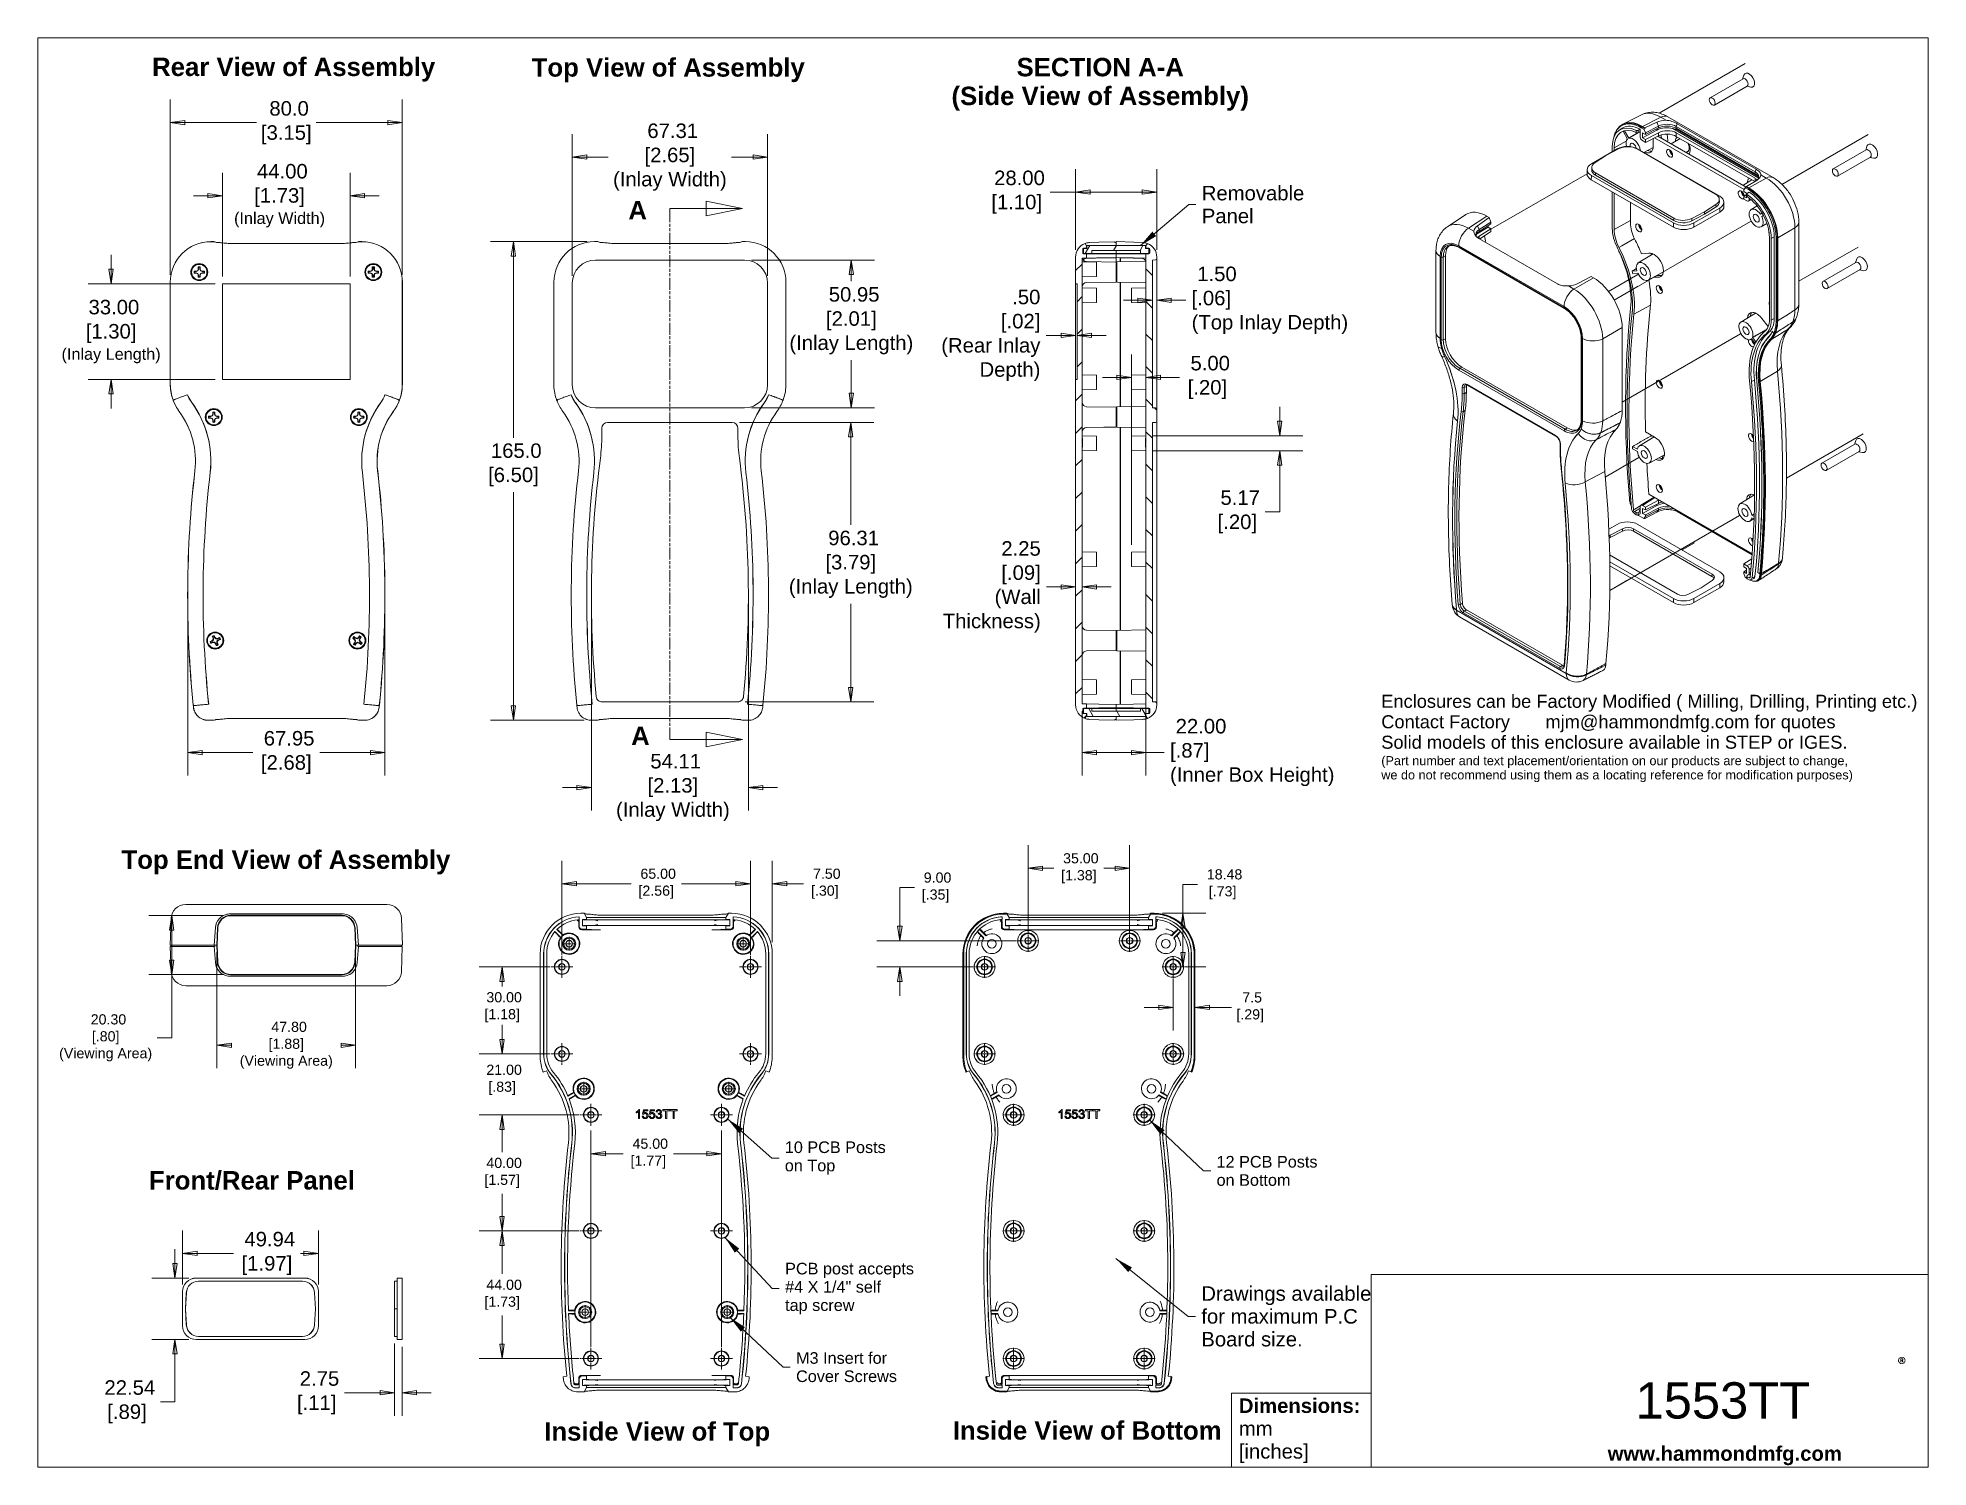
# Model space of a CAD drawing. Header units: millimetres. Extents: x 23 to 674, y 24 to 517.
import ezdxf
from ezdxf.enums import TextEntityAlignment as Align

# ---------------------------------------------------------------- set-up
doc = ezdxf.new("R2010")
doc.units = ezdxf.units.MM
doc.header["$LTSCALE"] = 2.5
doc.linetypes.add('CHAIN', pattern=[0.7087, 0.4724, -0.0591, 0.1181, -0.0591])
doc.linetypes.add('DOUBLE_DASH_CHAIN', pattern=[1.2403, 0.6614, -0.0827, 0.1654, -0.0827, 0.1654, -0.0827])
for name, color, linetype, lineweight in [('Center Mark (ANSI)', 7, 'Continuous', 9), ('Dimension (ANSI)', 7, 'Continuous', 9), ('Hatch (ANSI)', 7, 'Continuous', 9), ('Section Line (ANSI)', 7, 'DOUBLE_DASH_CHAIN', 9), ('Sketch Geometry (ANSI)', 7, 'Continuous', 9), ('Symbol (ANSI)', 7, 'Continuous', 9), ('Tweak Trail (ANSI)', 7, 'Continuous', 9), ('Visible (ANSI)', 7, 'Continuous', 9), ('Visible Narrow (ANSI)', 7, 'Continuous', 9)]:
    doc.layers.add(name, color=color, linetype=linetype, lineweight=lineweight)
doc.styles.add('Label Text (ANSI)', font='arialbd.ttf')
doc.styles.add('Note Text (ANSI)', font='arial.ttf')
doc.styles.add('Small Dimension Text', font='arial.ttf')
doc.styles.add('Text Style20', font='arial.ttf')
doc.dimstyles.new('Default - mm (ANSI)', dxfattribs={"dimscale": 2.5, "dimtxt": 2, "dimasz": 2, "dimexe": 3.175, "dimexo": 1, "dimgap": 0.8, "dimtad": 0, "dimtih": 1, "dimtoh": 1, "dimrnd": 1e-08, "dimzin": 4, "dimdsep": 46, "dimtxsty": 'Note Text (ANSI)', "dimblk": 'Filled-1', "dimcen": 0.09, "dimdle": 10, "dimclrd": 256, "dimclre": 256, "dimclrt": 256, "dimadec": 1, "dimazin": 0, "dimtfac": 1.524, "dimtofl": 0, "dimtmove": 0, "dimatfit": 3, "dimfxl": 1, "dimtolj": 1, "dimtzin": 0, "dimlwd": -1, "dimlwe": -1, "dimarcsym": 0})
doc.dimstyles.new('Default - mm (ANSI)$7', dxfattribs={"dimscale": 2.5, "dimtxt": 2, "dimasz": 2.5, "dimexe": 3.175, "dimexo": 1, "dimgap": 0.8, "dimtad": 0, "dimtih": 1, "dimtoh": 1, "dimrnd": 1e-08, "dimzin": 4, "dimdsep": 46, "dimtxsty": 'Note Text (ANSI)', "dimblk": 'Filled-1', "dimcen": 0.09, "dimdle": 10, "dimclrd": 256, "dimclre": 256, "dimclrt": 256, "dimadec": 1, "dimazin": 0, "dimtfac": 1.524, "dimtofl": 0, "dimtmove": 0, "dimatfit": 3, "dimfxl": 1, "dimtolj": 1, "dimtzin": 0, "dimlwd": -1, "dimlwe": -1, "dimarcsym": 0})
doc.dimstyles.new('Small Dimensions', dxfattribs={"dimscale": 2.5, "dimtxt": 1.4, "dimasz": 2, "dimexe": 3.175, "dimexo": 1.6002, "dimgap": 0.8, "dimtad": 0, "dimtih": 1, "dimtoh": 1, "dimrnd": 1e-08, "dimzin": 4, "dimdsep": 46, "dimtxsty": 'Small Dimension Text', "dimblk": 'Filled-1', "dimcen": 0.09, "dimdle": 10, "dimclrd": 256, "dimclre": 256, "dimclrt": 256, "dimadec": 1, "dimazin": 0, "dimtfac": 2.177143, "dimtofl": 0, "dimtmove": 0, "dimatfit": 3, "dimfxl": 1, "dimtolj": 1, "dimtzin": 0, "dimlwd": -1, "dimlwe": -1, "dimarcsym": 0})
doc.dimstyles.new('Small Dimensions-04', dxfattribs={"dimscale": 2.5, "dimtxt": 1.4, "dimasz": 2, "dimexe": 3.175, "dimexo": 1.6002, "dimgap": 0.8, "dimtad": 0, "dimtih": 1, "dimtoh": 1, "dimrnd": 1e-08, "dimzin": 4, "dimdsep": 46, "dimtxsty": 'Small Dimension Text', "dimblk": 'Filled-1', "dimcen": 0.09, "dimdle": 10, "dimclrd": 256, "dimclre": 256, "dimclrt": 256, "dimadec": 1, "dimazin": 0, "dimtfac": 2.177143, "dimtofl": 0, "dimtmove": 0, "dimatfit": 3, "dimfxl": 1, "dimtolj": 1, "dimtzin": 0, "dimlwd": -1, "dimlwe": -1, "dimarcsym": 0})

msp = doc.modelspace()

# ---------------------------------------------------------------- texts
at = {"layer": 'Symbol (ANSI)', "char_height": 6.35, "attachment_point": 7, "style": 'Label Text (ANSI)'}
for s, insert in [('Rear View of Assembly', (62.1562, 501.7532)), ('Top View of Assembly', (192.9975, 501.5504)), ('SECTION A-A', (360.137, 503.4853)), ('(Side View of Assembly)', (337.7088, 491.7354)), ('Top End View of Assembly', (51.6088, 228.4615)), ('Front/Rear Panel', (61.088, 119.6628)), ('Inside View of Top', (197.3333, 31.3748)), ('Inside View of Bottom', (338.1607, 33.5424))]:
    msp.add_mtext(s, dxfattribs=dict(at, insert=insert))
at = {"layer": 'Symbol (ANSI)', "attachment_point": 4, "style": 'Note Text (ANSI)'}
for s, insert, char_height, width, line_spacing_factor in [('{Removable \\PPanel}', (423.9843, 459.3423), 5, 37.26753, 0.944221), ('{\\fArial|b0|i0;\\H4.0000;10 PCB Posts \\Pon Top}', (280.2536, 130.6718), 4, 36.341465, 0.944222), ('{\\fArial|b0|i0;\\H4.0000;12 PCB Posts \\Pon Bottom}', (429.0804, 126.2451), 4, 36.341465, 0.944222), ('{\\fArial|b0|i0;\\H4.0000;PCB post accepts \\P#4 X 1/4" self \\Ptap screw}', (280.3588, 85.6893), 4, 45.969513, 0.944222), ('{Drawings available\\Pfor maximum P.C\\PBoard size.}', (423.8181, 76.0948), 5, 58.616614, 0.944221), ('{\\fArial|b0|i0;\\H4.0000;M3 Insert for \\PCover Screws}', (284.1279, 58.5996), 4, 34.780487, 0.944222)]:
    msp.add_mtext(s, dxfattribs=dict(at, insert=insert, char_height=char_height, width=width, line_spacing_factor=line_spacing_factor))
at = {"layer": 'Symbol (ANSI)', "color": 5, "true_color": 0x0000ff, "insert": (485.8442, 275.331), "char_height": 5.0000001, "width": 185.759639, "attachment_point": 4, "line_spacing_factor": 0.639812, "style": 'Note Text (ANSI)'}
msp.add_mtext('\\pxsm0.94;{\\fArial|b0|i0;\\H4.5000;Enclosures can be Factory Modified ( Milling, Drilling, Printing etc.)\\P\\fArial|b0|i0;\\H4.5000;Contact Factory       mjm@hammondmfg.com for quotes\\P\\fArial|b0|i0;\\H4.5000;Solid models of this enclosure available in STEP or IGES.\\fArial|b0|i0;\\H4.7500;\\P\\fArial|b0|i0;\\H3.1250;(Part number and text placement/orientation on our products are subject to change,\\P\\fArial|b0|i0;\\H3.1250;we do not recommend using them as a locating reference for modification purposes)\\fCalibri|b0|i0;\\H3.1250;\\P}', dxfattribs=at)

# ---------------------------------------------------------------- blocks, each defined once
blk = doc.blocks.new('2dTransSection0')
at = {"layer": 'Section Line (ANSI)', "linetype": 'DOUBLE_DASH_CHAIN'}
blk.add_line((96.25, 109.99), (96.25, 183.21), dxfattribs=at)
at = {"layer": 'Section Line (ANSI)', "linetype": 'Continuous'}
for p, q in [((96.25, 181.85), (96.25, 183.21)), ((96.25, 183.21), (101.25, 183.21)), ((106.25, 183.21), (101.25, 184.21)), ((101.25, 184.21), (101.25, 182.21)), ((101.25, 183.21), (106.25, 183.21)), ((101.25, 182.21), (106.25, 183.21)), ((96.25, 109.99), (96.25, 111.34)), ((96.25, 109.99), (101.25, 109.99)), ((106.25, 109.99), (101.25, 110.99)), ((101.25, 110.99), (101.25, 108.99)), ((101.25, 109.99), (106.25, 109.99)), ((101.25, 108.99), (106.25, 109.99))]:
    blk.add_line(p, q, dxfattribs=at)
at = {"layer": 'Section Line (ANSI)', "linetype": 'Continuous', "flags": 128}
for points in [[(101.25, 182.21), (106.25, 183.21), (101.25, 184.21), (101.25, 182.21)], [(101.25, 108.99), (106.25, 109.99), (101.25, 110.99), (101.25, 108.99)]]:
    blk.add_lwpolyline(points, dxfattribs=at)
at = {"layer": 'Section Line (ANSI)'}
for points in [[(101.25, 182.21), (106.25, 183.21), (101.25, 184.21), (101.25, 182.21)], [(101.25, 108.99), (106.25, 109.99), (101.25, 110.99), (101.25, 108.99)]]:
    blk.add_solid(points, dxfattribs=at)
at = {"layer": 'Section Line (ANSI)', "char_height": 2.54, "attachment_point": 7, "style": 'Label Text (ANSI)'}
for insert in [(90.53, 181.7), (90.91, 109.22)]:
    blk.add_mtext('A', dxfattribs=dict(at, insert=insert))
blk = doc.blocks.new('Filled-1')
at = {"color": 0}
for p, q in [((0, 0), (-1, 0.15)), ((-1, 0.15), (-1, -0.15)), ((-1, 0), (0, 0)), ((-1, -0.15), (0, 0))]:
    blk.add_line(p, q, dxfattribs=at)
at = {"color": 0, "flags": 128}
blk.add_lwpolyline([(-1, -0.15), (0, 0), (-1, 0.15), (-1, -0.15)], dxfattribs=at)
at = {"color": 0}
blk.add_solid([(-1, -0.15), (0, 0), (-1, 0.15), (-1, -0.15)], dxfattribs=at)
blk = doc.blocks.new('*D6')
at = {"layer": 'Defpoints', "color": 0, "transparency": 16777216}
for p in [(74.44, 327.22), (142.39, 327.22), (142.39, 270.48)]:
    blk.add_point(p, dxfattribs=at)
at = {"layer": 'Dimension (ANSI)', "transparency": 16777216}
for p, q in [((74.44, 324.72), (74.44, 262.54)), ((142.39, 324.72), (142.39, 262.54)), ((79.44, 270.48), (96.84, 270.48)), ((137.39, 270.48), (119.98, 270.48))]:
    blk.add_line(p, q, dxfattribs=at)
at = {"layer": 'Dimension (ANSI)', "transparency": 16777216, "xscale": 5, "yscale": 5, "zscale": 5, "rotation": 180}
blk.add_blockref('Filled-1', (74.44, 270.48), dxfattribs=at)
at = {"layer": 'Dimension (ANSI)', "transparency": 16777216, "xscale": 5, "yscale": 5, "zscale": 5}
blk.add_blockref('Filled-1', (142.39, 270.48), dxfattribs=at)
at = {"layer": 'Dimension (ANSI)', "transparency": 16777216, "insert": (108.41, 270.48), "char_height": 5, "attachment_point": 5, "style": 'Note Text (ANSI)'}
blk.add_mtext('\\A1; 67.95\\P[2.68]', dxfattribs=at)
blk = doc.blocks.new('*D7')
at = {"layer": 'Defpoints', "color": 0, "transparency": 16777216}
for p in [(148.41, 487.6), (68.41, 432.6), (148.41, 432.6)]:
    blk.add_point(p, dxfattribs=at)
at = {"layer": 'Dimension (ANSI)', "transparency": 16777216}
for p, q in [((68.41, 435.1), (68.41, 495.53)), ((148.41, 435.1), (148.41, 495.53)), ((73.41, 487.6), (98.14, 487.6)), ((143.41, 487.6), (118.69, 487.6))]:
    blk.add_line(p, q, dxfattribs=at)
at = {"layer": 'Dimension (ANSI)', "transparency": 16777216, "xscale": 5, "yscale": 5, "zscale": 5, "rotation": 180}
blk.add_blockref('Filled-1', (68.41, 487.6), dxfattribs=at)
at = {"layer": 'Dimension (ANSI)', "transparency": 16777216, "xscale": 5, "yscale": 5, "zscale": 5}
blk.add_blockref('Filled-1', (148.41, 487.6), dxfattribs=at)
at = {"layer": 'Dimension (ANSI)', "transparency": 16777216, "insert": (108.41, 487.6), "char_height": 5, "attachment_point": 5, "style": 'Note Text (ANSI)'}
blk.add_mtext('\\A1; 80.0\\P[3.15]', dxfattribs=at)
blk = doc.blocks.new('*D8')
at = {"layer": 'Defpoints', "color": 0, "transparency": 16777216}
for p in [(48.02, 432.09), (86.41, 432.09), (86.41, 399.08)]:
    blk.add_point(p, dxfattribs=at)
at = {"layer": 'Dimension (ANSI)', "transparency": 16777216}
for p, q in [((48.02, 437.09), (48.02, 442.09)), ((83.91, 432.09), (40.09, 432.09)), ((83.91, 399.08), (40.09, 399.08)), ((48.02, 394.08), (48.02, 389.08))]:
    blk.add_line(p, q, dxfattribs=at)
at = {"layer": 'Dimension (ANSI)', "transparency": 16777216, "xscale": 5, "yscale": 5, "zscale": 5}
for p, rotation in [((48.02, 432.09), 270), ((48.02, 399.08), 90)]:
    blk.add_blockref('Filled-1', p, dxfattribs=dict(at, rotation=rotation))
at = {"layer": 'Dimension (ANSI)', "transparency": 16777216, "insert": (48.02, 415.59), "char_height": 5, "attachment_point": 5, "style": 'Note Text (ANSI)'}
blk.add_mtext('\\A1; 33.00\\P[1.30]{\\P\\fArial|b0|i0;\\H4.0000;(Inlay Length)}', dxfattribs=at)
blk = doc.blocks.new('*D9')
at = {"layer": 'Defpoints', "color": 0, "transparency": 16777216}
for p in [(130.41, 462.42), (86.41, 432.09), (130.41, 432.09)]:
    blk.add_point(p, dxfattribs=at)
at = {"layer": 'Dimension (ANSI)', "transparency": 16777216}
for p, q in [((86.41, 434.59), (86.41, 470.36)), ((130.41, 434.59), (130.41, 470.36)), ((81.41, 462.42), (76.41, 462.42)), ((135.41, 462.42), (140.41, 462.42))]:
    blk.add_line(p, q, dxfattribs=at)
at = {"layer": 'Dimension (ANSI)', "transparency": 16777216, "xscale": 5, "yscale": 5, "zscale": 5}
blk.add_blockref('Filled-1', (86.41, 462.42), dxfattribs=at)
at = {"layer": 'Dimension (ANSI)', "transparency": 16777216, "xscale": 5, "yscale": 5, "zscale": 5, "rotation": 180}
blk.add_blockref('Filled-1', (130.41, 462.42), dxfattribs=at)
at = {"layer": 'Dimension (ANSI)', "transparency": 16777216, "insert": (106.09, 462.42), "char_height": 5, "attachment_point": 5, "style": 'Note Text (ANSI)'}
blk.add_mtext('\\A1; 44.00\\P[1.73]{\\P\\fArial|b0|i0;\\H4.0000;(Inlay Width)}', dxfattribs=at)
blk = doc.blocks.new('*D10')
at = {"layer": 'Defpoints', "color": 0, "transparency": 16777216}
for p in [(213.58, 324.59), (267.69, 324.59), (267.69, 258.41)]:
    blk.add_point(p, dxfattribs=at)
at = {"layer": 'Dimension (ANSI)', "transparency": 16777216}
for p, q in [((213.58, 322.09), (213.58, 250.47)), ((267.69, 322.09), (267.69, 250.47)), ((208.58, 258.41), (203.58, 258.41)), ((272.69, 258.41), (277.69, 258.41))]:
    blk.add_line(p, q, dxfattribs=at)
at = {"layer": 'Dimension (ANSI)', "transparency": 16777216, "xscale": 5, "yscale": 5, "zscale": 5}
blk.add_blockref('Filled-1', (213.58, 258.41), dxfattribs=at)
at = {"layer": 'Dimension (ANSI)', "transparency": 16777216, "xscale": 5, "yscale": 5, "zscale": 5, "rotation": 180}
blk.add_blockref('Filled-1', (267.69, 258.41), dxfattribs=at)
at = {"layer": 'Dimension (ANSI)', "transparency": 16777216, "insert": (241.67, 258.41), "char_height": 5, "attachment_point": 5, "style": 'Note Text (ANSI)'}
blk.add_mtext('\\A1; 54.11\\P[2.13]{\\P(Inlay Width)}', dxfattribs=at)
blk = doc.blocks.new('*D11')
at = {"layer": 'Defpoints', "color": 0, "transparency": 16777216}
for p in [(262.1, 384.25), (264.03, 287.93), (302.99, 287.93)]:
    blk.add_point(p, dxfattribs=at)
at = {"layer": 'Dimension (ANSI)', "transparency": 16777216}
for p, q in [((264.6, 384.25), (310.92, 384.25)), ((302.99, 379.25), (302.99, 348.99)), ((302.99, 292.93), (302.99, 321.73)), ((266.53, 287.93), (310.92, 287.93))]:
    blk.add_line(p, q, dxfattribs=at)
at = {"layer": 'Dimension (ANSI)', "transparency": 16777216, "xscale": 5, "yscale": 5, "zscale": 5}
for p, rotation in [((302.99, 384.25), 90), ((302.99, 287.93), 270)]:
    blk.add_blockref('Filled-1', p, dxfattribs=dict(at, rotation=rotation))
at = {"layer": 'Dimension (ANSI)', "transparency": 16777216, "insert": (302.99, 335.36), "char_height": 5, "attachment_point": 5, "style": 'Note Text (ANSI)'}
blk.add_mtext('\\A1; 96.31\\P[3.79]{\\P(Inlay Length)}', dxfattribs=at)
blk = doc.blocks.new('*D12')
at = {"layer": 'Defpoints', "color": 0, "transparency": 16777216}
for p in [(274.29, 475.72), (206.98, 432.27), (274.29, 432.27)]:
    blk.add_point(p, dxfattribs=at)
at = {"layer": 'Dimension (ANSI)', "transparency": 16777216}
for p, q in [((206.98, 434.77), (206.98, 483.66)), ((274.29, 434.77), (274.29, 483.66)), ((211.98, 475.72), (219.37, 475.72)), ((269.29, 475.72), (261.9, 475.72))]:
    blk.add_line(p, q, dxfattribs=at)
at = {"layer": 'Dimension (ANSI)', "transparency": 16777216, "xscale": 5, "yscale": 5, "zscale": 5, "rotation": 180}
blk.add_blockref('Filled-1', (206.98, 475.72), dxfattribs=at)
at = {"layer": 'Dimension (ANSI)', "transparency": 16777216, "xscale": 5, "yscale": 5, "zscale": 5}
blk.add_blockref('Filled-1', (274.29, 475.72), dxfattribs=at)
at = {"layer": 'Dimension (ANSI)', "transparency": 16777216, "insert": (240.64, 475.72), "char_height": 5, "attachment_point": 5, "style": 'Note Text (ANSI)'}
blk.add_mtext('\\A1; 67.31\\P[2.65]{\\P(Inlay Width)}', dxfattribs=at)
blk = doc.blocks.new('*D13')
at = {"layer": 'Defpoints', "color": 0, "transparency": 16777216}
for p in [(266.32, 440.25), (266.32, 389.3), (303.18, 389.3)]:
    blk.add_point(p, dxfattribs=at)
at = {"layer": 'Dimension (ANSI)', "transparency": 16777216}
for p, q in [((268.82, 440.25), (311.12, 440.25)), ((303.18, 435.25), (303.18, 432.96)), ((303.18, 394.3), (303.18, 405.69)), ((268.82, 389.3), (311.12, 389.3))]:
    blk.add_line(p, q, dxfattribs=at)
at = {"layer": 'Dimension (ANSI)', "transparency": 16777216, "xscale": 5, "yscale": 5, "zscale": 5}
for p, rotation in [((303.18, 440.25), 90), ((303.18, 389.3), 270)]:
    blk.add_blockref('Filled-1', p, dxfattribs=dict(at, rotation=rotation))
at = {"layer": 'Dimension (ANSI)', "transparency": 16777216, "insert": (303.18, 419.32), "char_height": 5, "attachment_point": 5, "style": 'Note Text (ANSI)'}
blk.add_mtext('\\A1; 50.95\\P[2.01]{\\P(Inlay Length)}', dxfattribs=at)
blk = doc.blocks.new('*D14')
at = {"layer": 'Defpoints', "color": 0, "transparency": 16777216}
for p in [(214.63, 446.59), (186.71, 281.59), (213.61, 281.59)]:
    blk.add_point(p, dxfattribs=at)
at = {"layer": 'Dimension (ANSI)', "transparency": 16777216}
for p, q in [((212.13, 446.59), (178.77, 446.59)), ((186.71, 441.59), (186.71, 379)), ((186.71, 286.59), (186.71, 360.23)), ((211.11, 281.59), (178.77, 281.59))]:
    blk.add_line(p, q, dxfattribs=at)
at = {"layer": 'Dimension (ANSI)', "transparency": 16777216, "xscale": 5, "yscale": 5, "zscale": 5}
for p, rotation in [((186.71, 446.59), 90), ((186.71, 281.59), 270)]:
    blk.add_blockref('Filled-1', p, dxfattribs=dict(at, rotation=rotation))
at = {"layer": 'Dimension (ANSI)', "transparency": 16777216, "insert": (186.71, 369.62), "char_height": 5, "attachment_point": 5, "style": 'Note Text (ANSI)'}
blk.add_mtext('\\A1; 165.0\\P[6.50]', dxfattribs=at)
blk = doc.blocks.new('*D15')
at = {"layer": 'Defpoints', "color": 0, "transparency": 16777216}
for p in [(404.73, 379.68), (404.73, 374.5), (450.85, 374.5)]:
    blk.add_point(p, dxfattribs=at)
at = {"layer": 'Dimension (ANSI)', "transparency": 16777216}
for p, q in [((450.85, 384.68), (450.85, 389.68)), ((407.23, 379.68), (458.78, 379.68)), ((407.23, 374.5), (458.78, 374.5)), ((450.85, 369.5), (450.85, 353.42)), ((450.85, 353.42), (445.85, 353.42))]:
    blk.add_line(p, q, dxfattribs=at)
at = {"layer": 'Dimension (ANSI)', "transparency": 16777216, "xscale": 5, "yscale": 5, "zscale": 5}
for p, rotation in [((450.85, 379.68), 270), ((450.85, 374.5), 90)]:
    blk.add_blockref('Filled-1', p, dxfattribs=dict(at, rotation=rotation))
at = {"layer": 'Dimension (ANSI)', "transparency": 16777216, "insert": (436.24, 353.42), "char_height": 5, "attachment_point": 5, "style": 'Note Text (ANSI)'}
blk.add_mtext('\\A1; 5.17\\P[.20]', dxfattribs=at)
blk = doc.blocks.new('*D16')
at = {"layer": 'Defpoints', "color": 0, "transparency": 16777216}
for p in [(382.73, 327.58), (380.48, 321.68), (382.73, 318.67)]:
    blk.add_point(p, dxfattribs=at)
at = {"layer": 'Dimension (ANSI)', "transparency": 16777216}
for p, q in [((375.48, 327.58), (370.48, 327.58)), ((387.73, 327.58), (392.73, 327.58))]:
    blk.add_line(p, q, dxfattribs=at)
at = {"layer": 'Dimension (ANSI)', "transparency": 16777216, "xscale": 5, "yscale": 5, "zscale": 5}
blk.add_blockref('Filled-1', (380.48, 327.58), dxfattribs=at)
at = {"layer": 'Dimension (ANSI)', "transparency": 16777216, "xscale": 5, "yscale": 5, "zscale": 5, "rotation": 180}
blk.add_blockref('Filled-1', (382.73, 327.58), dxfattribs=at)
at = {"layer": 'Dimension (ANSI)', "transparency": 16777216, "insert": (368.48, 327.58), "char_height": 5, "attachment_point": 6, "style": 'Note Text (ANSI)'}
blk.add_mtext('\\A1; 2.25\\P[.09]{\\P(Wall \\PThickness)}', dxfattribs=at)
blk = doc.blocks.new('*D17')
at = {"layer": 'Defpoints', "color": 0, "transparency": 16777216}
for p in [(380.48, 428.15), (380.98, 428.15), (380.98, 414.26)]:
    blk.add_point(p, dxfattribs=at)
at = {"layer": 'Dimension (ANSI)', "transparency": 16777216}
for p, q in [((375.48, 414.26), (370.34, 414.26)), ((385.98, 414.26), (390.98, 414.26))]:
    blk.add_line(p, q, dxfattribs=at)
at = {"layer": 'Dimension (ANSI)', "transparency": 16777216, "xscale": 5, "yscale": 5, "zscale": 5}
blk.add_blockref('Filled-1', (380.48, 414.26), dxfattribs=at)
at = {"layer": 'Dimension (ANSI)', "transparency": 16777216, "xscale": 5, "yscale": 5, "zscale": 5, "rotation": 180}
blk.add_blockref('Filled-1', (380.98, 414.26), dxfattribs=at)
at = {"layer": 'Dimension (ANSI)', "transparency": 16777216, "insert": (368.34, 414.26), "char_height": 5, "attachment_point": 6, "style": 'Note Text (ANSI)'}
blk.add_mtext('\\A1; .50\\P[.02]{\\P(Rear Inlay \\PDepth)}', dxfattribs=at)
blk = doc.blocks.new('*D18')
at = {"layer": 'Defpoints', "color": 0, "transparency": 16777216}
for p in [(408.48, 463.65), (380.48, 441.27), (408.48, 441.27)]:
    blk.add_point(p, dxfattribs=at)
at = {"layer": 'Dimension (ANSI)', "transparency": 16777216}
for p, q in [((380.48, 443.77), (380.48, 471.59)), ((408.48, 443.77), (408.48, 471.59)), ((380.48, 463.65), (371.73, 463.65)), ((403.48, 463.65), (385.48, 463.65))]:
    blk.add_line(p, q, dxfattribs=at)
at = {"layer": 'Dimension (ANSI)', "transparency": 16777216, "xscale": 5, "yscale": 5, "zscale": 5, "rotation": 180}
blk.add_blockref('Filled-1', (380.48, 463.65), dxfattribs=at)
at = {"layer": 'Dimension (ANSI)', "transparency": 16777216, "xscale": 5, "yscale": 5, "zscale": 5}
blk.add_blockref('Filled-1', (408.48, 463.65), dxfattribs=at)
at = {"layer": 'Dimension (ANSI)', "transparency": 16777216, "insert": (360.18, 463.65), "char_height": 5, "attachment_point": 5, "style": 'Note Text (ANSI)'}
blk.add_mtext('\\A1; 28.00\\P[1.10]', dxfattribs=at)
blk = doc.blocks.new('*D19')
at = {"layer": 'Defpoints', "color": 0, "transparency": 16777216}
for p in [(404.73, 404.9), (399.73, 399.79), (399.73, 339.59)]:
    blk.add_point(p, dxfattribs=at)
at = {"layer": 'Dimension (ANSI)', "transparency": 16777216}
for p, q in [((399.73, 342.09), (399.73, 407.73)), ((394.73, 399.79), (389.73, 399.79)), ((409.73, 399.79), (416.32, 399.79))]:
    blk.add_line(p, q, dxfattribs=at)
at = {"layer": 'Dimension (ANSI)', "transparency": 16777216, "xscale": 5, "yscale": 5, "zscale": 5}
blk.add_blockref('Filled-1', (399.73, 399.79), dxfattribs=at)
at = {"layer": 'Dimension (ANSI)', "transparency": 16777216, "xscale": 5, "yscale": 5, "zscale": 5, "rotation": 180}
blk.add_blockref('Filled-1', (404.73, 399.79), dxfattribs=at)
at = {"layer": 'Dimension (ANSI)', "transparency": 16777216, "insert": (425.92, 399.79), "char_height": 5, "attachment_point": 5, "style": 'Note Text (ANSI)'}
blk.add_mtext('\\A1; 5.00\\P[.20]', dxfattribs=at)
blk = doc.blocks.new('*D20')
at = {"layer": 'Defpoints', "color": 0, "transparency": 16777216}
for p in [(404.73, 378.19), (382.73, 287.29), (404.73, 270.47)]:
    blk.add_point(p, dxfattribs=at)
at = {"layer": 'Dimension (ANSI)', "transparency": 16777216}
for p, q in [((404.73, 375.69), (404.73, 262.54)), ((382.73, 284.79), (382.73, 262.54)), ((387.73, 270.47), (399.73, 270.47)), ((404.73, 270.47), (411.04, 270.47))]:
    blk.add_line(p, q, dxfattribs=at)
at = {"layer": 'Dimension (ANSI)', "transparency": 16777216, "xscale": 5, "yscale": 5, "zscale": 5, "rotation": 180}
blk.add_blockref('Filled-1', (382.73, 270.47), dxfattribs=at)
at = {"layer": 'Dimension (ANSI)', "transparency": 16777216, "xscale": 5, "yscale": 5, "zscale": 5}
blk.add_blockref('Filled-1', (404.73, 270.47), dxfattribs=at)
at = {"layer": 'Dimension (ANSI)', "transparency": 16777216, "insert": (413.04, 270.47), "char_height": 5, "attachment_point": 4, "style": 'Note Text (ANSI)'}
blk.add_mtext('\\A1; 22.00\\P[.87]{\\P(Inner Box Height)}', dxfattribs=at)
blk = doc.blocks.new('*D21')
at = {"layer": 'Defpoints', "color": 0, "transparency": 16777216}
for p in [(406.98, 426.39), (408.48, 423.64), (406.98, 423.05)]:
    blk.add_point(p, dxfattribs=at)
at = {"layer": 'Dimension (ANSI)', "transparency": 16777216}
for p, q in [((401.98, 426.39), (396.98, 426.39)), ((413.48, 426.39), (418.48, 426.39))]:
    blk.add_line(p, q, dxfattribs=at)
at = {"layer": 'Dimension (ANSI)', "transparency": 16777216, "xscale": 5, "yscale": 5, "zscale": 5}
blk.add_blockref('Filled-1', (406.98, 426.39), dxfattribs=at)
at = {"layer": 'Dimension (ANSI)', "transparency": 16777216, "xscale": 5, "yscale": 5, "zscale": 5, "rotation": 180}
blk.add_blockref('Filled-1', (408.48, 426.39), dxfattribs=at)
at = {"layer": 'Dimension (ANSI)', "transparency": 16777216, "insert": (420.48, 426.39), "char_height": 5, "attachment_point": 4, "style": 'Note Text (ANSI)'}
blk.add_mtext('\\A1; 1.50\\P[.06]{\\P(Top Inlay Depth)}', dxfattribs=at)
blk = doc.blocks.new('*D22')
at = {"layer": 'Defpoints', "color": 0, "transparency": 16777216}
for p in [(406.45, 215.06), (417.47, 215.06), (414.12, 196.58)]:
    blk.add_point(p, dxfattribs=at)
at = {"layer": 'Dimension (ANSI)', "transparency": 16777216}
for p, q in [((417.47, 215.06), (417.47, 225.04)), ((417.47, 225.04), (422.47, 225.04)), ((410.45, 215.06), (425.41, 215.06)), ((417.47, 201.58), (417.47, 210.06)), ((418.12, 196.58), (425.41, 196.58))]:
    blk.add_line(p, q, dxfattribs=at)
at = {"layer": 'Dimension (ANSI)', "transparency": 16777216, "xscale": 5, "yscale": 5, "zscale": 5}
for p, rotation in [((417.47, 215.06), 90), ((417.47, 196.58), 270)]:
    blk.add_blockref('Filled-1', p, dxfattribs=dict(at, rotation=rotation))
at = {"layer": 'Dimension (ANSI)', "transparency": 16777216, "insert": (431.16, 225.04), "char_height": 3.5, "attachment_point": 5, "style": 'Small Dimension Text'}
blk.add_mtext('\\A1; 18.48\\P[.73]', dxfattribs=at)
blk = doc.blocks.new('*D23')
at = {"layer": 'Defpoints', "color": 0, "transparency": 16777216}
for p in [(414.12, 196.58), (421.6, 201.07), (421.6, 182.62)]:
    blk.add_point(p, dxfattribs=at)
at = {"layer": 'Dimension (ANSI)', "transparency": 16777216}
for p, q in [((414.12, 192.58), (414.12, 174.68)), ((409.12, 182.62), (404.12, 182.62)), ((426.6, 182.62), (434.24, 182.62))]:
    blk.add_line(p, q, dxfattribs=at)
at = {"layer": 'Dimension (ANSI)', "transparency": 16777216, "xscale": 5, "yscale": 5, "zscale": 5}
blk.add_blockref('Filled-1', (414.12, 182.62), dxfattribs=at)
at = {"layer": 'Dimension (ANSI)', "transparency": 16777216, "xscale": 5, "yscale": 5, "zscale": 5, "rotation": 180}
blk.add_blockref('Filled-1', (421.6, 182.62), dxfattribs=at)
at = {"layer": 'Dimension (ANSI)', "transparency": 16777216, "insert": (440.67, 182.62), "char_height": 3.5, "attachment_point": 5, "style": 'Small Dimension Text'}
blk.add_mtext('\\A1; 7.5\\P[.29]', dxfattribs=at)
blk = doc.blocks.new('*D24')
at = {"layer": 'Defpoints', "color": 0, "transparency": 16777216}
for p in [(319.9, 205.58), (364.12, 205.58), (349.12, 196.58)]:
    blk.add_point(p, dxfattribs=at)
at = {"layer": 'Dimension (ANSI)', "transparency": 16777216}
for p, q in [((319.9, 210.58), (319.9, 223.93)), ((319.9, 223.93), (324.9, 223.93)), ((360.12, 205.58), (311.96, 205.58)), ((345.12, 196.58), (311.96, 196.58)), ((319.9, 191.58), (319.9, 186.58))]:
    blk.add_line(p, q, dxfattribs=at)
at = {"layer": 'Dimension (ANSI)', "transparency": 16777216, "xscale": 5, "yscale": 5, "zscale": 5}
for p, rotation in [((319.9, 205.58), 270), ((319.9, 196.58), 90)]:
    blk.add_blockref('Filled-1', p, dxfattribs=dict(at, rotation=rotation))
at = {"layer": 'Dimension (ANSI)', "transparency": 16777216, "insert": (332.22, 223.93), "char_height": 3.5, "attachment_point": 5, "style": 'Small Dimension Text'}
blk.add_mtext('\\A1; 9.00\\P[.35]', dxfattribs=at)
blk = doc.blocks.new('*D25')
at = {"layer": 'Defpoints', "color": 0}
for p in [(399.12, 230.58), (364.12, 205.58), (399.12, 205.58)]:
    blk.add_point(p, dxfattribs=at)
at = {"layer": 'Dimension (ANSI)'}
for p, q in [((364.12, 209.58), (364.12, 238.52)), ((399.12, 209.58), (399.12, 238.52)), ((369.12, 230.58), (373.03, 230.58)), ((394.12, 230.58), (390.2, 230.58))]:
    blk.add_line(p, q, dxfattribs=at)
at = {"layer": 'Dimension (ANSI)', "xscale": 5, "yscale": 5, "zscale": 5, "rotation": 180}
blk.add_blockref('Filled-1', (364.12, 230.58), dxfattribs=at)
at = {"layer": 'Dimension (ANSI)', "xscale": 5, "yscale": 5, "zscale": 5}
blk.add_blockref('Filled-1', (399.12, 230.58), dxfattribs=at)
at = {"layer": 'Dimension (ANSI)', "insert": (381.62, 230.58), "char_height": 3.5, "attachment_point": 5, "style": 'Small Dimension Text'}
blk.add_mtext('\\A1; 35.00\\P[1.38]', dxfattribs=at)
blk = doc.blocks.new('*D26')
at = {"layer": 'Defpoints', "color": 0, "transparency": 16777216}
for p in [(213.42, 105.58), (182.82, 61.58), (213.42, 61.58)]:
    blk.add_point(p, dxfattribs=at)
at = {"layer": 'Dimension (ANSI)', "transparency": 16777216}
for p, q in [((209.42, 105.58), (174.88, 105.58)), ((182.82, 100.58), (182.82, 90.75)), ((182.82, 66.58), (182.82, 76.41)), ((209.42, 61.58), (174.88, 61.58))]:
    blk.add_line(p, q, dxfattribs=at)
at = {"layer": 'Dimension (ANSI)', "transparency": 16777216, "xscale": 5, "yscale": 5, "zscale": 5}
for p, rotation in [((182.82, 105.58), 90), ((182.82, 61.58), 270)]:
    blk.add_blockref('Filled-1', p, dxfattribs=dict(at, rotation=rotation))
at = {"layer": 'Dimension (ANSI)', "transparency": 16777216, "insert": (182.82, 83.58), "char_height": 3.5, "attachment_point": 5, "style": 'Small Dimension Text'}
blk.add_mtext('\\A1; 44.00\\P[1.73]', dxfattribs=at)
blk = doc.blocks.new('*D27')
at = {"layer": 'Defpoints', "color": 0, "transparency": 16777216}
for p in [(213.42, 145.58), (182.82, 105.58), (213.42, 105.58)]:
    blk.add_point(p, dxfattribs=at)
at = {"layer": 'Dimension (ANSI)', "transparency": 16777216}
for p, q in [((209.42, 145.58), (174.88, 145.58)), ((182.82, 140.58), (182.82, 132.75)), ((182.82, 110.58), (182.82, 118.41)), ((209.42, 105.58), (174.88, 105.58))]:
    blk.add_line(p, q, dxfattribs=at)
at = {"layer": 'Dimension (ANSI)', "transparency": 16777216, "xscale": 5, "yscale": 5, "zscale": 5}
for p, rotation in [((182.82, 145.58), 90), ((182.82, 105.58), 270)]:
    blk.add_blockref('Filled-1', p, dxfattribs=dict(at, rotation=rotation))
at = {"layer": 'Dimension (ANSI)', "transparency": 16777216, "insert": (182.82, 125.58), "char_height": 3.5, "attachment_point": 5, "style": 'Small Dimension Text'}
blk.add_mtext('\\A1; 40.00\\P[1.57]', dxfattribs=at)
blk = doc.blocks.new('*D28')
at = {"layer": 'Defpoints', "color": 0, "transparency": 16777216}
for p in [(203.42, 166.58), (182.82, 145.58), (213.42, 145.58)]:
    blk.add_point(p, dxfattribs=at)
at = {"layer": 'Dimension (ANSI)', "transparency": 16777216}
for p, q in [((182.82, 171.58), (182.82, 176.58)), ((199.42, 166.58), (174.88, 166.58)), ((209.42, 145.58), (174.88, 145.58)), ((182.82, 140.58), (182.82, 135.58))]:
    blk.add_line(p, q, dxfattribs=at)
at = {"layer": 'Dimension (ANSI)', "transparency": 16777216, "xscale": 5, "yscale": 5, "zscale": 5}
for p, rotation in [((182.82, 166.58), 270), ((182.82, 145.58), 90)]:
    blk.add_blockref('Filled-1', p, dxfattribs=dict(at, rotation=rotation))
at = {"layer": 'Dimension (ANSI)', "transparency": 16777216, "insert": (182.82, 157.68), "char_height": 3.5, "attachment_point": 5, "style": 'Small Dimension Text'}
blk.add_mtext('\\A1; 21.00\\P[.83]', dxfattribs=at)
blk = doc.blocks.new('*D29')
at = {"layer": 'Defpoints', "color": 0, "transparency": 16777216}
for p in [(258.42, 132.2), (213.42, 61.58), (258.42, 61.58)]:
    blk.add_point(p, dxfattribs=at)
at = {"layer": 'Dimension (ANSI)', "transparency": 16777216}
for p, q in [((213.42, 65.58), (213.42, 140.14)), ((258.42, 65.58), (258.42, 140.14)), ((218.42, 132.2), (224.52, 132.2)), ((253.42, 132.2), (241.88, 132.2))]:
    blk.add_line(p, q, dxfattribs=at)
at = {"layer": 'Dimension (ANSI)', "transparency": 16777216, "xscale": 5, "yscale": 5, "zscale": 5, "rotation": 180}
blk.add_blockref('Filled-1', (213.42, 132.2), dxfattribs=at)
at = {"layer": 'Dimension (ANSI)', "transparency": 16777216, "xscale": 5, "yscale": 5, "zscale": 5}
blk.add_blockref('Filled-1', (258.42, 132.2), dxfattribs=at)
at = {"layer": 'Dimension (ANSI)', "transparency": 16777216, "insert": (233.2, 132.2), "char_height": 3.5, "attachment_point": 5, "style": 'Small Dimension Text'}
blk.add_mtext('\\A1; 45.00\\P[1.77]', dxfattribs=at)
blk = doc.blocks.new('*D30')
at = {"layer": 'Defpoints', "color": 0, "transparency": 16777216}
for p in [(203.42, 196.58), (182.82, 166.58), (203.42, 166.58)]:
    blk.add_point(p, dxfattribs=at)
at = {"layer": 'Dimension (ANSI)', "transparency": 16777216}
for p, q in [((199.42, 196.58), (174.88, 196.58)), ((182.82, 191.58), (182.82, 189.84)), ((182.82, 171.58), (182.82, 175.51)), ((199.42, 166.58), (174.88, 166.58))]:
    blk.add_line(p, q, dxfattribs=at)
at = {"layer": 'Dimension (ANSI)', "transparency": 16777216, "xscale": 5, "yscale": 5, "zscale": 5}
for p, rotation in [((182.82, 196.58), 90), ((182.82, 166.58), 270)]:
    blk.add_blockref('Filled-1', p, dxfattribs=dict(at, rotation=rotation))
at = {"layer": 'Dimension (ANSI)', "transparency": 16777216, "insert": (182.82, 182.68), "char_height": 3.5, "attachment_point": 5, "style": 'Small Dimension Text'}
blk.add_mtext('\\A1; 30.00\\P[1.18]', dxfattribs=at)
blk = doc.blocks.new('*D31')
at = {"layer": 'Defpoints', "color": 0, "transparency": 16777216}
for p in [(268.42, 225.26), (203.42, 196.58), (268.42, 196.58)]:
    blk.add_point(p, dxfattribs=at)
at = {"layer": 'Dimension (ANSI)', "transparency": 16777216}
for p, q in [((203.42, 200.58), (203.42, 233.2)), ((268.42, 200.58), (268.42, 233.2)), ((208.42, 225.26), (227.24, 225.26)), ((263.42, 225.26), (244.6, 225.26))]:
    blk.add_line(p, q, dxfattribs=at)
at = {"layer": 'Dimension (ANSI)', "transparency": 16777216, "xscale": 5, "yscale": 5, "zscale": 5, "rotation": 180}
blk.add_blockref('Filled-1', (203.42, 225.26), dxfattribs=at)
at = {"layer": 'Dimension (ANSI)', "transparency": 16777216, "xscale": 5, "yscale": 5, "zscale": 5}
blk.add_blockref('Filled-1', (268.42, 225.26), dxfattribs=at)
at = {"layer": 'Dimension (ANSI)', "transparency": 16777216, "insert": (235.92, 225.26), "char_height": 3.5, "attachment_point": 5, "style": 'Small Dimension Text'}
blk.add_mtext('\\A1; 65.00\\P[2.56]', dxfattribs=at)
blk = doc.blocks.new('*D32')
at = {"layer": 'Defpoints', "color": 0, "transparency": 16777216}
for p in [(268.42, 225.26), (268.42, 200.33), (275.92, 201.09)]:
    blk.add_point(p, dxfattribs=at)
at = {"layer": 'Dimension (ANSI)', "transparency": 16777216}
for p, q in [((268.42, 204.33), (268.42, 233.2)), ((275.92, 205.09), (275.92, 233.2)), ((263.42, 225.26), (258.42, 225.26)), ((280.92, 225.26), (286.73, 225.26))]:
    blk.add_line(p, q, dxfattribs=at)
at = {"layer": 'Dimension (ANSI)', "transparency": 16777216, "xscale": 5, "yscale": 5, "zscale": 5}
blk.add_blockref('Filled-1', (268.42, 225.26), dxfattribs=at)
at = {"layer": 'Dimension (ANSI)', "transparency": 16777216, "xscale": 5, "yscale": 5, "zscale": 5, "rotation": 180}
blk.add_blockref('Filled-1', (275.92, 225.26), dxfattribs=at)
at = {"layer": 'Dimension (ANSI)', "transparency": 16777216, "insert": (294.05, 225.26), "char_height": 3.5, "attachment_point": 5, "style": 'Small Dimension Text'}
blk.add_mtext('\\A1; 7.50\\P[.30]', dxfattribs=at)
blk = doc.blocks.new('*D33')
at = {"layer": 'Defpoints', "color": 0}
for p in [(84.51, 204.11), (132.31, 204.11), (132.31, 169.57)]:
    blk.add_point(p, dxfattribs=at)
at = {"layer": 'Dimension (ANSI)'}
for p, q in [((84.51, 201.61), (84.51, 161.63)), ((132.31, 201.61), (132.31, 161.63)), ((89.51, 169.57), (89.58, 169.57)), ((127.31, 169.57), (127.25, 169.57))]:
    blk.add_line(p, q, dxfattribs=at)
at = {"layer": 'Dimension (ANSI)', "xscale": 5, "yscale": 5, "zscale": 5, "rotation": 180}
blk.add_blockref('Filled-1', (84.51, 169.57), dxfattribs=at)
at = {"layer": 'Dimension (ANSI)', "xscale": 5, "yscale": 5, "zscale": 5}
blk.add_blockref('Filled-1', (132.31, 169.57), dxfattribs=at)
at = {"layer": 'Dimension (ANSI)', "insert": (108.41, 169.57), "char_height": 5, "attachment_point": 5, "style": 'Note Text (ANSI)'}
blk.add_mtext('\\A1; \\fArial|b0|i0;\\H3.5000;47.80\\P[1.88]{\\P(Viewing Area)}', dxfattribs=at)
blk = doc.blocks.new('*D34')
at = {"layer": 'Defpoints', "color": 0, "transparency": 16777216}
for p in [(68.93, 214.26), (89.32, 214.26), (89.32, 193.96)]:
    blk.add_point(p, dxfattribs=at)
at = {"layer": 'Dimension (ANSI)', "transparency": 16777216}
for p, q in [((86.82, 214.26), (61, 214.26)), ((68.93, 209.26), (68.93, 198.96)), ((86.82, 193.96), (61, 193.96)), ((68.93, 193.96), (68.93, 172.14)), ((68.93, 172.14), (63.93, 172.14))]:
    blk.add_line(p, q, dxfattribs=at)
at = {"layer": 'Dimension (ANSI)', "transparency": 16777216, "xscale": 5, "yscale": 5, "zscale": 5}
for p, rotation in [((68.93, 214.26), 90), ((68.93, 193.96), 270)]:
    blk.add_blockref('Filled-1', p, dxfattribs=dict(at, rotation=rotation))
at = {"layer": 'Dimension (ANSI)', "transparency": 16777216, "insert": (46.14, 172.14), "char_height": 5, "attachment_point": 5, "style": 'Note Text (ANSI)'}
blk.add_mtext('\\A1; \\fArial|b0|i0;\\H3.5000;20.30\\P[.80]{\\P(Viewing Area)}', dxfattribs=at)
blk = doc.blocks.new('*D35')
at = {"layer": 'Defpoints', "color": 0, "transparency": 16777216}
for p in [(145.74, 69.24), (148.32, 68.14), (145.74, 49.78)]:
    blk.add_point(p, dxfattribs=at)
at = {"layer": 'Dimension (ANSI)', "transparency": 16777216}
for p, q in [((145.74, 66.74), (145.74, 41.84)), ((148.32, 65.64), (148.32, 41.84)), ((140.74, 49.78), (128.52, 49.78)), ((153.32, 49.78), (158.32, 49.78))]:
    blk.add_line(p, q, dxfattribs=at)
at = {"layer": 'Dimension (ANSI)', "transparency": 16777216, "xscale": 5, "yscale": 5, "zscale": 5}
blk.add_blockref('Filled-1', (145.74, 49.78), dxfattribs=at)
at = {"layer": 'Dimension (ANSI)', "transparency": 16777216, "xscale": 5, "yscale": 5, "zscale": 5, "rotation": 180}
blk.add_blockref('Filled-1', (148.32, 49.78), dxfattribs=at)
at = {"layer": 'Dimension (ANSI)', "transparency": 16777216, "insert": (118.9, 49.78), "char_height": 5, "attachment_point": 5, "style": 'Note Text (ANSI)'}
blk.add_mtext('\\A1; 2.75\\P[.11]', dxfattribs=at)
blk = doc.blocks.new('*D36')
at = {"layer": 'Defpoints', "color": 0, "transparency": 16777216}
for p in [(77.32, 89.3), (70.05, 68.17), (77.32, 68.17)]:
    blk.add_point(p, dxfattribs=at)
at = {"layer": 'Dimension (ANSI)', "transparency": 16777216}
for p, q in [((70.05, 94.3), (70.05, 99.3)), ((74.82, 89.3), (62.12, 89.3)), ((74.82, 68.17), (62.12, 68.17)), ((70.05, 63.17), (70.05, 46.67)), ((70.05, 46.67), (65.05, 46.67))]:
    blk.add_line(p, q, dxfattribs=at)
at = {"layer": 'Dimension (ANSI)', "transparency": 16777216, "xscale": 5, "yscale": 5, "zscale": 5}
for p, rotation in [((70.05, 89.3), 270), ((70.05, 68.17), 90)]:
    blk.add_blockref('Filled-1', p, dxfattribs=dict(at, rotation=rotation))
at = {"layer": 'Dimension (ANSI)', "transparency": 16777216, "insert": (53.51, 46.67), "char_height": 5, "attachment_point": 5, "style": 'Note Text (ANSI)'}
blk.add_mtext('\\A1; 22.54\\P[.89]', dxfattribs=at)
blk = doc.blocks.new('*D37')
at = {"layer": 'Defpoints', "color": 0, "transparency": 16777216}
for p in [(119.48, 97.83), (72.66, 84.64), (119.48, 84.64)]:
    blk.add_point(p, dxfattribs=at)
at = {"layer": 'Dimension (ANSI)', "transparency": 16777216}
for p, q in [((72.66, 87.14), (72.66, 105.77)), ((119.48, 87.14), (119.48, 105.77)), ((77.66, 97.83), (90.2, 97.83)), ((114.48, 97.83), (113.29, 97.83))]:
    blk.add_line(p, q, dxfattribs=at)
at = {"layer": 'Dimension (ANSI)', "transparency": 16777216, "xscale": 5, "yscale": 5, "zscale": 5, "rotation": 180}
blk.add_blockref('Filled-1', (72.66, 97.83), dxfattribs=at)
at = {"layer": 'Dimension (ANSI)', "transparency": 16777216, "xscale": 5, "yscale": 5, "zscale": 5}
blk.add_blockref('Filled-1', (119.48, 97.83), dxfattribs=at)
at = {"layer": 'Dimension (ANSI)', "transparency": 16777216, "insert": (101.74, 97.83), "char_height": 5, "attachment_point": 5, "style": 'Note Text (ANSI)'}
blk.add_mtext('\\A1; 49.94\\P[1.97]', dxfattribs=at)
blk = doc.blocks.new('Title Blocks HAMMOND')
at = {"layer": 'Sketch Geometry (ANSI)'}
for p, q in [((270, 206.73), (9.35, 206.73)), ((9.35, 206.73), (9.35, 9.64)), ((270, 36.2), (270, 206.73)), ((270, 36.2), (193.21, 36.2)), ((193.21, 36.2), (193.21, 9.64)), ((270, 9.64), (270, 36.2)), ((173.94, 9.64), (173.94, 19.84)), ((173.94, 19.84), (193.21, 19.84)), ((193.21, 19.84), (193.21, 9.64)), ((9.35, 9.64), (173.94, 9.64)), ((193.21, 9.64), (173.94, 9.64)), ((193.21, 9.64), (270, 9.64))]:
    blk.add_line(p, q, dxfattribs=at)
at = {"layer": 'Symbol (ANSI)', "insert": (265.78, 24.7), "char_height": 2, "attachment_point": 1, "style": 'Note Text (ANSI)'}
blk.add_mtext('\\fCalibri|b1|i0;\\H2.0000;®\\fCalibri|b1|i0;\\H21.7410;\\P', dxfattribs=at)
at = {"layer": 'Symbol (ANSI)', "insert": (174.95, 14.67), "char_height": 2, "width": 30.7233, "attachment_point": 4, "line_spacing_factor": 0.944221, "style": 'Note Text (ANSI)'}
blk.add_mtext('\\fArial|b1|i0;\\H2.0000;Dimensions:\\fArial|b0|i0;\\H2.0000;\\Pmm\\P[inches]', dxfattribs=at)
at = {"layer": 'Symbol (ANSI)', "insert": (225.81, 11.22), "char_height": 2, "width": 32.2927, "attachment_point": 4, "style": 'Note Text (ANSI)'}
blk.add_mtext('\\fArial|b1|i0;\\H2.0000;www.hammondmfg.com', dxfattribs=at)
at = {"layer": 'Symbol (ANSI)', "style": 'Text Style20'}
blk.add_attdef('<TITLE>_001', text='', height=5, dxfattribs=at).set_placement((230.16, 16.38), align=Align.MIDDLE_CENTER)

# ---------------------------------------------------------------- dimensions: what is measured, and where the dimension line sits
at = {"layer": 'Dimension (ANSI)'}
for base, p1, p2, angle, text, dimstyle, override, picture, middle in [((148.4145, 487.5974), (68.4145, 432.5974), (148.4145, 432.5974), 180, ' <>\\X[3.15]', 'Default - mm (ANSI)', {"dimgap": 0.8, "dimtih": 0, "dimtoh": 0, "dimdec": 1, "dimpost": '\\X', "dimtol": 0, "dimlim": 0, "dimtp": 0, "dimtm": 0, "dimtdec": 1, "dimatfit": 1}, '*D7', (108.4145, 487.5974)), ((274.2935, 475.7183), (206.9806, 432.2715), (274.2935, 432.2715), 180, ' <>\\X[2.65]{\\P(Inlay Width)}', 'Default - mm (ANSI)', {"dimgap": 0.8, "dimtih": 0, "dimtoh": 0, "dimdec": 2, "dimpost": '\\X', "dimtol": 0, "dimlim": 0, "dimtp": 0, "dimtm": 0, "dimtdec": 2, "dimatfit": 1}, '*D12', (240.637, 475.7183)), ((408.4819, 463.6533), (380.4819, 441.2715), (408.4819, 441.2715), 180, ' <>\\X[1.10]', 'Default - mm (ANSI)', {"dimgap": 0.8, "dimtih": 0, "dimtoh": 0, "dimdec": 2, "dimpost": '\\X', "dimtol": 0, "dimlim": 0, "dimtp": 0, "dimtm": 0, "dimtdec": 2, "dimatfit": 2}, '*D18', (360.1846, 463.6533)), ((186.7052, 281.5889), (214.6285, 446.5889), (213.612, 281.5889), 90, ' <>\\X[6.50]', 'Default - mm (ANSI)', {"dimgap": 0.8, "dimdec": 1, "dimpost": '\\X', "dimtol": 0, "dimlim": 0, "dimtp": 0, "dimtm": 0, "dimtdec": 1, "dimatfit": 1}, '*D14', (186.7052, 369.6152)), ((48.024, 432.0889), (86.4101, 399.0845), (86.4101, 432.0889), 90, ' <>\\X[1.30]{\\P\\fArial|b0|i0;\\H4.0000;(Inlay Length)}', 'Default - mm (ANSI)', {"dimgap": 0.8, "dimdec": 2, "dimpost": '\\X', "dimtol": 0, "dimlim": 0, "dimtp": 0, "dimtm": 0, "dimtdec": 2, "dimatfit": 1}, '*D8', (48.024, 415.5867)), ((303.1817, 389.2977), (266.3197, 440.2453), (266.3197, 389.2977), 90, ' <>\\X[2.01]{\\P(Inlay Length)}', 'Default - mm (ANSI)', {"dimgap": 0.8, "dimdec": 2, "dimpost": '\\X', "dimtol": 0, "dimlim": 0, "dimtp": 0, "dimtm": 0, "dimtdec": 2, "dimatfit": 1}, '*D13', (303.1817, 419.3246)), ((399.7319, 399.7881), (404.7319, 404.9014), (399.7319, 339.5889), 180, ' <>\\X[.20]', 'Default - mm (ANSI)', {"dimgap": 0.8, "dimtih": 0, "dimtoh": 0, "dimdec": 2, "dimpost": '\\X', "dimse1": 1, "dimtol": 0, "dimlim": 0, "dimtp": 0, "dimtm": 0, "dimtdec": 2, "dimatfit": 1}, '*D19', (425.9244, 399.7881)), ((450.8452, 374.5016), (404.7319, 379.6761), (404.7319, 374.5016), 90, ' <>\\X[.20]', 'Default - mm (ANSI)', {"dimgap": 0.8, "dimdec": 2, "dimpost": '\\X', "dimtol": 0, "dimlim": 0, "dimtp": 0, "dimtm": 0, "dimtdec": 2, "dimatfit": 1}, '*D15', (436.236, 353.4194)), ((302.9861, 287.9324), (262.0993, 384.2453), (264.0315, 287.9324), 90, ' <>\\X[3.79]{\\P(Inlay Length)}', 'Default - mm (ANSI)', {"dimgap": 0.8, "dimdec": 2, "dimpost": '\\X', "dimtol": 0, "dimlim": 0, "dimtp": 0, "dimtm": 0, "dimtdec": 2, "dimatfit": 1}, '*D11', (302.9861, 335.3589)), ((382.7319, 327.5777), (380.4819, 321.6785), (382.7319, 318.6726), 180, ' <>\\X[.09]{\\P(Wall \\PThickness)}', 'Default - mm (ANSI)', {"dimgap": 0.8, "dimtih": 0, "dimtoh": 0, "dimdec": 2, "dimpost": '\\X', "dimse1": 1, "dimse2": 1, "dimtol": 0, "dimlim": 0, "dimtp": 0, "dimtm": 0, "dimtdec": 2, "dimatfit": 1}, '*D16', (351.8056, 327.5777)), ((142.3877, 270.4771), (74.4412, 327.2216), (142.3877, 327.2216), 180, ' <>\\X[2.68]', 'Default - mm (ANSI)', {"dimgap": 0.8, "dimtih": 0, "dimtoh": 0, "dimdec": 2, "dimpost": '\\X', "dimtol": 0, "dimlim": 0, "dimtp": 0, "dimtm": 0, "dimtdec": 2, "dimatfit": 1}, '*D6', (108.4145, 270.4771)), ((267.6935, 258.408), (213.5806, 324.5889), (267.6935, 324.5889), 180, ' <>\\X[2.13]{\\P(Inlay Width)}', 'Default - mm (ANSI)', {"dimgap": 0.8, "dimtih": 0, "dimtoh": 0, "dimdec": 2, "dimpost": '\\X', "dimtol": 0, "dimlim": 0, "dimtp": 0, "dimtm": 0, "dimtdec": 2, "dimatfit": 1}, '*D10', (241.6686, 258.408)), ((399.1167, 230.5797), (364.1167, 205.5797), (399.1167, 205.5797), 180, ' <>\\X[1.38]', 'Small Dimensions-04', {"dimgap": 0, "dimtih": 0, "dimtoh": 0, "dimdec": 2, "dimpost": '\\X', "dimtol": 0, "dimlim": 0, "dimtp": 0, "dimtm": 0, "dimtdec": 2}, '*D25', (381.6167, 230.5797)), ((268.4175, 225.2589), (203.4175, 196.5797), (268.4175, 196.5797), 180, ' <>\\X[2.56]', 'Small Dimensions', {"dimgap": 0.8, "dimtih": 0, "dimtoh": 0, "dimdec": 2, "dimpost": '\\X', "dimtol": 0, "dimlim": 0, "dimtp": 0, "dimtm": 0, "dimtdec": 2, "dimatfit": 1}, '*D31', (235.9175, 225.2589)), ((268.4175, 225.2589), (275.9175, 201.0882), (268.4175, 200.3297), 180, ' <>\\X[.30]', 'Small Dimensions-04', {"dimgap": 0.8, "dimtih": 0, "dimtoh": 0, "dimdec": 2, "dimpost": '\\X', "dimtol": 0, "dimlim": 0, "dimtp": 0, "dimtm": 0, "dimtdec": 2, "dimatfit": 1}, '*D32', (294.0522, 225.2589)), ((319.9022, 205.5797), (349.1167, 196.5797), (364.1167, 205.5797), 90, ' <>\\X[.35]', 'Small Dimensions', {"dimgap": 0.8, "dimdec": 2, "dimpost": '\\X', "dimtol": 0, "dimlim": 0, "dimtp": 0, "dimtm": 0, "dimtdec": 2, "dimatfit": 1}, '*D24', (332.2227, 223.9345)), ((417.4696, 215.0622), (414.1167, 196.5797), (406.4476, 215.0622), 90, ' <>\\X[.73]', 'Small Dimensions', {"dimgap": 0.8, "dimdec": 2, "dimpost": '\\X', "dimtol": 0, "dimlim": 0, "dimtp": 0, "dimtm": 0, "dimtdec": 2, "dimatfit": 2}, '*D22', (431.1593, 225.0385)), ((68.9327, 214.2611), (89.3167, 193.9611), (89.3167, 214.2611), 90, ' \\fArial|b0|i0;\\H3.5000;<>\\X[.80]{\\P(Viewing Area)}', 'Default - mm (ANSI)', {"dimgap": 0.8, "dimdec": 2, "dimpost": '\\X', "dimtol": 0, "dimlim": 0, "dimtp": 0, "dimtm": 0, "dimtdec": 2, "dimatfit": 2}, '*D34', (46.1362, 172.1379)), ((132.3145, 169.5705), (84.5145, 204.1111), (132.3145, 204.1111), 180, ' \\fArial|b0|i0;\\H3.5000;<>\\X[1.88]{\\P(Viewing Area)}', 'Default - mm (ANSI)', {"dimgap": 0, "dimtih": 0, "dimtoh": 0, "dimdec": 2, "dimpost": '\\X', "dimtol": 0, "dimlim": 0, "dimtp": 0, "dimtm": 0, "dimtdec": 2}, '*D33', (108.4145, 169.5705)), ((182.8221, 166.5797), (203.4175, 196.5797), (203.4175, 166.5797), 90, ' <>\\X[1.18]', 'Small Dimensions', {"dimgap": 0.8, "dimdec": 2, "dimpost": '\\X', "dimtol": 0, "dimlim": 0, "dimtp": 0, "dimtm": 0, "dimtdec": 2, "dimatfit": 1}, '*D30', (182.8221, 182.6765)), ((421.5993, 182.6179), (414.1167, 196.5797), (421.5993, 201.0707), 180, ' <>\\X[.29]', 'Small Dimensions', {"dimgap": 0.8, "dimtih": 0, "dimtoh": 0, "dimdec": 1, "dimpost": '\\X', "dimse2": 1, "dimtol": 0, "dimlim": 0, "dimtp": 0, "dimtm": 0, "dimtdec": 1, "dimatfit": 1}, '*D23', (440.6718, 182.6179)), ((182.8221, 145.5797), (203.4175, 166.5797), (213.4175, 145.5797), 90, ' <>\\X[.83]', 'Small Dimensions', {"dimgap": 0.8, "dimdec": 2, "dimpost": '\\X', "dimtol": 0, "dimlim": 0, "dimtp": 0, "dimtm": 0, "dimtdec": 2, "dimatfit": 1}, '*D28', (182.8221, 157.6765)), ((182.8221, 105.5797), (213.4175, 145.5797), (213.4175, 105.5797), 90, ' <>\\X[1.57]', 'Small Dimensions', {"dimgap": 0.8, "dimdec": 2, "dimpost": '\\X', "dimtol": 0, "dimlim": 0, "dimtp": 0, "dimtm": 0, "dimtdec": 2, "dimatfit": 1}, '*D27', (182.8221, 125.5797)), ((258.4175, 132.1992), (213.4175, 61.5797), (258.4175, 61.5797), 180, ' <>\\X[1.77]', 'Small Dimensions', {"dimgap": 0.8, "dimtih": 0, "dimtoh": 0, "dimdec": 2, "dimpost": '\\X', "dimtol": 0, "dimlim": 0, "dimtp": 0, "dimtm": 0, "dimtdec": 2, "dimatfit": 1}, '*D29', (233.1965, 132.1992)), ((119.4807, 97.8312), (72.6629, 84.6437), (119.4807, 84.6437), 180, ' <>\\X[1.97]', 'Default - mm (ANSI)', {"dimgap": 0.8, "dimtih": 0, "dimtoh": 0, "dimdec": 2, "dimlfac": 1.066667, "dimpost": '\\X', "dimtol": 0, "dimlim": 0, "dimtp": 0, "dimtm": 0, "dimtdec": 2, "dimatfit": 1}, '*D37', (101.744, 97.8312)), ((182.8221, 61.5797), (213.4175, 105.5797), (213.4175, 61.5797), 90, ' <>\\X[1.73]', 'Small Dimensions', {"dimgap": 0.8, "dimdec": 2, "dimpost": '\\X', "dimtol": 0, "dimlim": 0, "dimtp": 0, "dimtm": 0, "dimtdec": 2, "dimatfit": 1}, '*D26', (182.8221, 83.5797)), ((70.0531, 68.1724), (77.3218, 89.3026), (77.3218, 68.1724), 270, ' <>\\X[.89]', 'Default - mm (ANSI)', {"dimgap": 0.8, "dimdec": 2, "dimlfac": 1.066667, "dimpost": '\\X', "dimtol": 0, "dimlim": 0, "dimtp": 0, "dimtm": 0, "dimtdec": 2, "dimatfit": 1}, '*D36', (53.5118, 46.6655)), ((145.7392, 49.7757), (148.3174, 68.1437), (145.7392, 69.2382), 180, ' <>\\X[.11]', 'Default - mm (ANSI)', {"dimgap": 0.8, "dimtih": 0, "dimtoh": 0, "dimdec": 2, "dimlfac": 1.066667, "dimpost": '\\X', "dimtol": 0, "dimlim": 0, "dimtp": 0, "dimtm": 0, "dimtdec": 2, "dimatfit": 1}, '*D35', (118.8961, 49.7757))]:
    dim = msp.add_linear_dim(base=base, p1=p1, p2=p2, angle=angle, text=text, dimstyle=dimstyle, override=override, dxfattribs=at)
    dim.commit()
    dim.dimension.update_dxf_attribs({"geometry": picture, "text_midpoint": middle, "dimtype": 160})
for base, p1, p2, text, override, picture, middle in [((130.4145, 462.4213), (86.4101, 432.0889), (130.4145, 432.0889), ' <>\\X[1.73]{\\P\\fArial|b0|i0;\\H4.0000;(Inlay Width)}', {"dimgap": 0.8, "dimtih": 0, "dimtoh": 0, "dimdec": 2, "dimpost": '\\X', "dimtol": 0, "dimlim": 0, "dimtp": 0, "dimtm": 0, "dimtdec": 2, "dimatfit": 1}, '*D9', (106.0869, 462.4213)), ((406.9819, 426.391), (408.4819, 423.6416), (406.9819, 423.0498), ' <>\\X[.06]{\\P(Top Inlay Depth)}', {"dimgap": 0.8, "dimtih": 0, "dimtoh": 0, "dimdec": 2, "dimpost": '\\X', "dimse1": 1, "dimse2": 1, "dimtol": 0, "dimlim": 0, "dimtp": 0, "dimtm": 0, "dimtdec": 2, "dimatfit": 1}, '*D21', (447.1258, 426.391)), ((380.9819, 414.2612), (380.4819, 428.1491), (380.9819, 428.1458), ' <>\\X[.02]{\\P(Rear Inlay \\PDepth)}', {"dimgap": 0.8, "dimtih": 0, "dimtoh": 0, "dimdec": 2, "dimpost": '\\X', "dimse1": 1, "dimse2": 1, "dimtol": 0, "dimlim": 0, "dimtp": 0, "dimtm": 0, "dimtdec": 2, "dimatfit": 1}, '*D17', (351.4989, 414.2612)), ((404.7319, 270.4746), (382.7319, 287.294), (404.7319, 378.1903), ' <>\\X[.87]{\\P(Inner Box Height)}', {"dimgap": 0.8, "dimtih": 0, "dimtoh": 0, "dimdec": 2, "dimpost": '\\X', "dimtol": 0, "dimlim": 0, "dimtp": 0, "dimtm": 0, "dimtdec": 2, "dimatfit": 2}, '*D20', (441.0392, 270.4746))]:
    dim = msp.add_linear_dim(base=base, p1=p1, p2=p2, text=text, dimstyle='Default - mm (ANSI)', override=override, dxfattribs=at)
    dim.commit()
    dim.dimension.update_dxf_attribs({"geometry": picture, "text_midpoint": middle, "dimtype": 160})

# ---------------------------------------------------------------- hatches: boundary and pattern name
at = {"layer": 'Hatch (ANSI)'}
h = msp.add_hatch(dxfattribs=at)
h.set_pattern_fill('ANSI31', color=256, scale=63.5, style=0)
h.set_pattern_definition([(45, (0, 0), (-5.61266, 5.61266), [])])
edge = h.paths.add_edge_path()
edge.add_ellipse((383.2319, 442.687), major_axis=(-0.0026, -0.3), ratio=1, start_angle=270.5, end_angle=360)
edge.add_line((383.2293, 442.3871), (384.2319, 442.3783))
edge.add_line((384.2319, 442.3783), (384.2319, 440.9099))
edge.add_line((384.2319, 440.9099), (382.7319, 440.8838))
edge.add_line((382.7319, 440.8838), (382.7319, 378.1903))
edge.add_line((382.7319, 378.1903), (382.8319, 378.1903))
edge.add_line((382.8319, 378.1903), (382.8319, 378.1015))
edge.add_line((382.8319, 378.1015), (382.7319, 378.1015))
edge.add_line((382.7319, 378.1015), (382.7319, 376.6499))
edge.add_line((382.7319, 376.6499), (382.8319, 376.6499))
edge.add_line((382.8319, 376.6499), (382.8319, 376.3879))
edge.add_line((382.8319, 376.3879), (382.7319, 376.3879))
edge.add_line((382.7319, 376.3879), (382.7319, 287.294))
edge.add_line((382.7319, 287.294), (384.2319, 287.2678))
edge.add_line((384.2319, 287.2678), (384.2319, 285.7994))
edge.add_line((384.2319, 285.7994), (383.2293, 285.7907))
edge.add_ellipse((383.2319, 285.4907), major_axis=(-0.3, 0), ratio=1, start_angle=270.5, end_angle=360)
edge.add_line((382.9319, 285.4907), (382.9319, 284.187))
edge.add_ellipse((383.2319, 284.187), major_axis=(-0.0026, -0.3), ratio=1, start_angle=270.5, end_angle=360)
edge.add_line((383.2293, 283.8871), (384.2319, 283.8783))
edge.add_line((384.2319, 283.8783), (384.2319, 283.0889))
edge.add_line((384.2319, 283.0889), (383.7317, 282.2225))
edge.add_ellipse((385.4819, 286.9062), major_axis=(-5, 0), ratio=1, start_angle=0, end_angle=69.5104282, ccw=False)
edge.add_line((380.4819, 286.9062), (380.4819, 399.0845))
edge.add_line((380.4819, 399.0845), (380.9819, 399.0889))
edge.add_line((380.9819, 399.0889), (380.9819, 432.0845))
edge.add_line((380.9819, 432.0845), (380.4819, 432.0889))
edge.add_line((380.4819, 432.0889), (380.4819, 441.2715))
edge.add_ellipse((385.4819, 441.2715), major_axis=(-1.7502, 4.6837), ratio=1, start_angle=0, end_angle=69.5104282, ccw=False)
edge.add_line((383.7317, 445.9552), (384.2319, 445.0889))
edge.add_line((384.2319, 445.0889), (384.2319, 444.2994))
edge.add_line((384.2319, 444.2994), (383.2293, 444.2907))
edge.add_ellipse((383.2319, 443.9907), major_axis=(-0.3, 0), ratio=1, start_angle=270.5, end_angle=360)
edge.add_line((382.9319, 443.9907), (382.9319, 442.687))
h = msp.add_hatch(dxfattribs=at)
h.set_pattern_fill('ANSI31', color=256, scale=63.5, angle=14.9999778, style=0)
h.set_pattern_definition([(60, (0, 0), (-6.87408, 3.96875), [])])
h.paths.add_polyline_path([(405.7819, 442.4871), (405.7514, 444.2371), (404.6319, 444.2371), (404.6144, 445.2371), (384.3494, 445.2371), (384.3319, 444.2371), (383.2124, 444.2371), (383.1819, 442.4871), (386.0516, 442.4871), (386.0691, 443.4871), (402.8947, 443.4871), (402.9122, 442.4871)])
h = msp.add_hatch(dxfattribs=at)
h.set_pattern_fill('ANSI31', color=256, scale=63.5, angle=90.0002105, style=0)
h.set_pattern_definition([(135.0002, (0, 0), (-5.61264, -5.61268), [])])
edge = h.paths.add_edge_path()
edge.add_ellipse((405.7319, 442.687), major_axis=(0.3, 0), ratio=1, start_angle=270.5, end_angle=360)
edge.add_line((406.0319, 442.687), (406.0319, 443.9907))
edge.add_ellipse((405.7319, 443.9907), major_axis=(0.0026, 0.3), ratio=1, start_angle=270.5, end_angle=360)
edge.add_line((405.7345, 444.2907), (404.7319, 444.2994))
edge.add_line((404.7319, 444.2994), (404.7319, 445.0889))
edge.add_line((404.7319, 445.0889), (405.2321, 445.9552))
edge.add_ellipse((403.4819, 441.2715), major_axis=(5, 0), ratio=1, start_angle=0, end_angle=69.5104282, ccw=False)
edge.add_line((408.4819, 441.2715), (408.4819, 440.7629))
edge.add_ellipse((407.9819, 440.7629), major_axis=(0.0087, -0.4999), ratio=1, start_angle=0, end_angle=89, ccw=False)
edge.add_line((407.9906, 440.2629), (406.9819, 440.2453))
edge.add_line((406.9819, 440.2453), (406.9819, 389.2977))
edge.add_line((406.9819, 389.2977), (407.9906, 389.2801))
edge.add_ellipse((407.9819, 388.7802), major_axis=(0.5, 0), ratio=1, start_angle=0, end_angle=89, ccw=False)
edge.add_line((408.4819, 388.7802), (408.4819, 384.7629))
edge.add_ellipse((407.9819, 384.7629), major_axis=(0.0087, -0.4999), ratio=1, start_angle=0, end_angle=89, ccw=False)
edge.add_line((407.9906, 384.2629), (406.9819, 384.2453))
edge.add_line((406.9819, 384.2453), (406.9819, 287.9324))
edge.add_line((406.9819, 287.9324), (407.9906, 287.9148))
edge.add_ellipse((407.9819, 287.4148), major_axis=(0.5, 0), ratio=1, start_angle=0, end_angle=89, ccw=False)
edge.add_line((408.4819, 287.4148), (408.4819, 286.9062))
edge.add_ellipse((403.4819, 286.9062), major_axis=(1.7502, -4.6837), ratio=1, start_angle=0, end_angle=69.5104282, ccw=False)
edge.add_line((405.2321, 282.2225), (404.7319, 283.0889))
edge.add_line((404.7319, 283.0889), (404.7319, 283.8783))
edge.add_line((404.7319, 283.8783), (405.7345, 283.8871))
edge.add_ellipse((405.7319, 284.187), major_axis=(0.3, 0), ratio=1, start_angle=270.5, end_angle=360)
edge.add_line((406.0319, 284.187), (406.0319, 285.4907))
edge.add_ellipse((405.7319, 285.4907), major_axis=(0.0026, 0.3), ratio=1, start_angle=270.5, end_angle=360)
edge.add_line((405.7345, 285.7907), (404.7319, 285.7994))
edge.add_line((404.7319, 285.7994), (404.7319, 376.3879))
edge.add_line((404.7319, 376.3879), (404.6319, 376.3879))
edge.add_line((404.6319, 376.3879), (404.6319, 376.6499))
edge.add_line((404.6319, 376.6499), (404.7319, 376.6499))
edge.add_line((404.7319, 376.6499), (404.7319, 378.1015))
edge.add_line((404.7319, 378.1015), (404.6319, 378.1015))
edge.add_line((404.6319, 378.1015), (404.6319, 378.1903))
edge.add_line((404.6319, 378.1903), (404.7319, 378.1903))
edge.add_line((404.7319, 378.1903), (404.7319, 442.3783))
edge.add_line((404.7319, 442.3783), (405.7345, 442.3871))
h = msp.add_hatch(dxfattribs=at)
h.set_pattern_fill('ANSI31', color=256, scale=63.5, angle=75.0001754, style=0)
h.set_pattern_definition([(120.0002, (0, 0), (-6.87406, -3.96877), [])])
h.paths.add_polyline_path([(383.1819, 285.6907), (383.2124, 283.9407), (384.3319, 283.9407), (384.3494, 282.9407), (404.6144, 282.9407), (404.6319, 283.9407), (405.7514, 283.9407), (405.7819, 285.6907), (402.9122, 285.6907), (402.8947, 284.6907), (386.0691, 284.6907), (386.0516, 285.6907)])

# ---------------------------------------------------------------- linework, layer by layer
at = {"layer": 'Center Mark (ANSI)', "linetype": 'CHAIN'}
for p, q in [((364.1167, 209.3297), (364.1167, 201.8297)), ((399.1167, 209.3297), (399.1167, 201.8297)), ((208.3175, 204.5797), (203.5175, 204.5797)), ((205.9175, 206.9797), (205.9175, 202.1797)), ((268.3175, 204.5797), (263.5175, 204.5797)), ((265.9175, 206.9797), (265.9175, 202.1797)), ((367.8667, 205.5797), (360.3667, 205.5797)), ((402.8667, 205.5797), (395.3667, 205.5797)), ((207.1675, 196.5797), (199.6675, 196.5797)), ((203.4175, 200.3297), (203.4175, 192.8297)), ((272.1675, 196.5797), (264.6675, 196.5797)), ((268.4175, 200.3297), (268.4175, 192.8297)), ((352.8667, 196.5797), (345.3667, 196.5797)), ((349.1167, 200.3297), (349.1167, 192.8297)), ((417.8667, 196.5797), (410.3667, 196.5797)), ((414.1167, 200.3297), (414.1167, 192.8297)), ((203.4175, 170.3297), (203.4175, 162.8297)), ((268.4175, 170.3297), (268.4175, 162.8297)), ((349.1167, 170.3297), (349.1167, 162.8297)), ((414.1167, 170.3297), (414.1167, 162.8297)), ((207.1675, 166.5797), (199.6675, 166.5797)), ((272.1675, 166.5797), (264.6675, 166.5797)), ((352.8667, 166.5797), (345.3667, 166.5797)), ((417.8667, 166.5797), (410.3667, 166.5797)), ((210.9175, 156.9797), (210.9175, 152.1797)), ((260.9175, 156.9797), (260.9175, 152.1797)), ((213.3175, 154.5797), (208.5175, 154.5797)), ((263.3175, 154.5797), (258.5175, 154.5797)), ((217.1675, 145.5797), (209.6675, 145.5797)), ((213.4175, 149.3297), (213.4175, 141.8297)), ((262.1675, 145.5797), (254.6675, 145.5797)), ((258.4175, 149.3297), (258.4175, 141.8297)), ((362.8667, 145.5797), (355.3667, 145.5797)), ((359.1167, 149.3297), (359.1167, 141.8297)), ((407.8667, 145.5797), (400.3667, 145.5797)), ((404.1167, 149.3297), (404.1167, 141.8297)), ((217.1675, 105.5797), (209.6675, 105.5797)), ((213.4175, 109.3297), (213.4175, 101.8297)), ((262.1675, 105.5797), (254.6675, 105.5797)), ((258.4175, 109.3297), (258.4175, 101.8297)), ((362.8667, 105.5797), (355.3667, 105.5797)), ((359.1167, 109.3297), (359.1167, 101.8297)), ((407.8667, 105.5797), (400.3667, 105.5797)), ((404.1167, 109.3297), (404.1167, 101.8297)), ((211.4175, 79.9797), (211.4175, 75.1797)), ((260.4175, 79.9797), (260.4175, 75.1797)), ((213.8175, 77.5797), (209.0175, 77.5797)), ((262.8175, 77.5797), (258.0175, 77.5797)), ((213.4175, 65.3297), (213.4175, 57.8297)), ((258.4175, 65.3297), (258.4175, 57.8297)), ((359.1167, 65.3297), (359.1167, 57.8297)), ((404.1167, 65.3297), (404.1167, 57.8297)), ((217.1675, 61.5797), (209.6675, 61.5797)), ((262.1675, 61.5797), (254.6675, 61.5797)), ((362.8667, 61.5797), (355.3667, 61.5797)), ((407.8667, 61.5797), (400.3667, 61.5797))]:
    msp.add_line(p, q, dxfattribs=at)
at = {"layer": 'Tweak Trail (ANSI)'}
for p, q in [((581.6518, 490.8649), (611.29, 507.9765)), ((623.942, 466.2913), (653.7164, 483.4816)), ((556.7887, 470.0117), (523.6297, 450.8673)), ((523.6297, 450.8673), (532.0063, 455.7035)), ((613.177, 453.5777), (566.1621, 426.4336)), ((629.7568, 432.9062), (650.1809, 444.698)), ((574.2861, 435.2065), (564.2131, 429.3908)), ((566.1621, 426.4336), (574.4327, 431.2086)), ((609.6414, 414.7941), (568.8845, 391.263)), ((568.8845, 391.263), (570.8971, 392.425)), ((625.5028, 365.028), (651.9679, 380.3077)), ((574.6396, 372.1321), (563.0544, 365.4434)), ((609.2879, 352.128), (564.607, 326.3314)), ((593.8685, 342.8131), (589.5114, 340.2975)), ((564.607, 326.3314), (570.5436, 329.7589))]:
    msp.add_line(p, q, dxfattribs=at)
at = {"layer": 'Visible (ANSI)'}
for p, q in [((610.57, 502.7251), (599.2139, 496.1686)), ((610.3964, 502.6248), (610.8401, 503.9571)), ((612.01, 500.231), (600.6539, 493.6745)), ((611.8364, 500.1307), (613.212, 499.8488)), ((569.0954, 487.1265), (575.4961, 490.3231)), ((569.0954, 487.1265), (575.4961, 490.3231)), ((620.8968, 468.6737), (584.5682, 489.648)), ((620.8968, 468.6737), (584.5682, 489.648)), ((567.9628, 485.0585), (568.9277, 485.672)), ((567.9628, 485.0585), (568.9277, 485.672)), ((568.4644, 486.4493), (568.809, 486.6684)), ((568.4644, 486.4493), (568.809, 486.6684)), ((569.1724, 484.6275), (570.7085, 481.9669)), ((569.1724, 484.6275), (570.7085, 481.9669)), ((571.2085, 482.2556), (569.7287, 484.8187)), ((571.2085, 482.2556), (569.7287, 484.8187)), ((574.545, 485.0008), (575.1302, 485.3289)), ((574.545, 485.0008), (575.1302, 485.3289)), ((575.1002, 485.3447), (575.1302, 485.3289)), ((575.1002, 485.3447), (575.1302, 485.3289)), ((575.1302, 485.3289), (575.1302, 484.5117)), ((575.1302, 485.3289), (575.1302, 484.5117)), ((575.1302, 484.0759), (575.1302, 482.6423)), ((575.1302, 484.0759), (575.1302, 482.6423)), ((576.4074, 485.3343), (575.4777, 485.871)), ((576.4074, 485.3343), (575.4777, 485.871)), ((576.7723, 485.5461), (575.8313, 486.0894)), ((576.7723, 485.5461), (575.8313, 486.0894)), ((575.8436, 486.2987), (576.664, 485.8251)), ((575.8436, 486.2987), (576.664, 485.8251)), ((575.9434, 482.3362), (580.8644, 485.0335)), ((575.9434, 482.3362), (580.8644, 485.0335)), ((575.9434, 482.3362), (575.9434, 484.0508)), ((575.9434, 484.0508), (576.898, 483.4997)), ((575.9434, 482.3362), (575.9434, 484.0508)), ((575.9434, 484.0508), (576.898, 483.4997)), ((576.898, 481.7851), (575.9434, 482.3362)), ((576.898, 481.7851), (575.9434, 482.3362)), ((576.7723, 485.5461), (576.4074, 485.3343)), ((576.7723, 485.5461), (576.4074, 485.3343)), ((576.898, 484.0712), (576.4074, 485.3343)), ((576.898, 484.0712), (576.4074, 485.3343)), ((576.664, 485.8251), (580.854, 487.7592)), ((576.664, 485.8251), (580.854, 487.7592)), ((576.664, 485.8251), (576.7723, 485.5461)), ((576.664, 485.8251), (576.7723, 485.5461)), ((581.3522, 486.3868), (576.898, 484.0712)), ((581.3522, 486.3868), (576.898, 484.0712)), ((576.898, 483.4997), (581.3522, 485.7726)), ((576.898, 483.4997), (581.3522, 485.7726)), ((581.3522, 484.1432), (576.898, 481.7851)), ((581.3522, 484.1432), (576.898, 481.7851)), ((576.898, 483.4997), (576.898, 484.0712)), ((576.898, 483.4997), (576.898, 484.0712)), ((581.3522, 483.0355), (576.898, 480.8053)), ((581.3522, 483.0355), (576.898, 480.8053)), ((610.8931, 464.5521), (580.0276, 482.3723)), ((581.1637, 482.9411), (611.6154, 465.3598)), ((614.6875, 470.6225), (587.5452, 486.2931)), ((614.6875, 470.6225), (587.5452, 486.2931)), ((587.5452, 485.6485), (614.6875, 469.978)), ((587.5452, 485.6485), (614.6875, 469.978)), ((614.6875, 468.4094), (587.5452, 484.08)), ((614.6875, 468.4094), (587.5452, 484.08)), ((614.5584, 467.285), (587.5452, 482.8811)), ((614.5584, 467.285), (587.5452, 482.8811)), ((587.8989, 487.2047), (615.0412, 471.5341)), ((587.8989, 487.2047), (615.0412, 471.5341)), ((558.274, 473.4148), (567.1835, 478.5587)), ((559.5544, 473.8312), (563.4973, 476.3595)), ((563.4973, 476.3595), (567.8764, 478.6359)), ((565.4774, 477.5736), (565.4774, 479.3156)), ((565.4774, 477.5736), (565.4774, 479.3156)), ((566.1154, 477.942), (566.1154, 478.9473)), ((566.1154, 477.942), (566.1154, 478.9473)), ((574.0455, 478.5427), (601.0537, 462.9495)), ((574.2114, 478.5587), (602.4957, 462.2287)), ((575.8372, 481.4177), (576.898, 480.8053)), ((575.8372, 481.4177), (576.898, 480.8053)), ((576.3816, 477.3057), (579.5633, 479.0531)), ((576.3816, 477.3057), (579.5633, 479.0531)), ((576.898, 480.8053), (576.898, 481.7851)), ((576.898, 480.8053), (576.898, 481.7851)), ((579.5837, 479.4588), (579.5837, 482.15)), ((585.7857, 480.2726), (588.8423, 482.1255)), ((585.7857, 480.2726), (588.8423, 482.1255)), ((590.8875, 477.327), (591.4381, 477.6294)), ((590.8875, 477.327), (591.4381, 477.6294)), ((652.9964, 478.2302), (641.6403, 471.6737)), ((654.4364, 475.7361), (643.0803, 469.1796)), ((652.8228, 478.1299), (653.2665, 479.4622)), ((556.8188, 471.4214), (556.7883, 469.9927)), ((586.5583, 453.0273), (558.274, 469.3572)), ((558.4033, 472.1314), (558.3859, 471.3151)), ((586.7118, 453.8526), (559.7036, 469.4459)), ((586.7242, 454.6763), (559.7159, 470.2695)), ((654.2628, 475.6358), (655.6384, 475.3539)), ((586.5367, 451.5859), (558.2524, 467.9159)), ((565.4774, 451.168), (565.4774, 463.7445)), ((565.4774, 451.168), (565.4774, 463.7445)), ((566.1154, 450.7996), (566.1154, 463.3762)), ((566.1154, 450.7996), (566.1154, 463.3762)), ((610.5345, 465.9839), (613.591, 467.8368)), ((610.5345, 465.9839), (613.591, 467.8368)), ((611.3297, 465.1719), (610.8391, 464.4753)), ((611.3297, 465.1719), (610.8391, 464.4753)), ((610.8391, 464.4753), (610.8391, 463.9038)), ((610.8391, 464.4753), (610.8391, 463.9038)), ((610.8391, 463.9038), (611.7937, 463.3526)), ((610.8391, 463.9038), (611.7937, 463.3526)), ((610.8391, 462.1891), (611.7937, 462.8114)), ((610.8391, 462.1891), (611.7937, 462.8114)), ((611.3297, 465.1719), (611.6718, 465.3969)), ((611.3297, 465.1719), (611.6718, 465.3969)), ((612.2593, 464.6351), (611.3297, 465.1719)), ((612.2593, 464.6351), (611.3297, 465.1719)), ((611.6718, 465.3969), (611.7802, 465.5507)), ((611.6718, 465.3969), (611.7802, 465.5507)), ((612.6129, 464.8535), (611.6718, 465.3969)), ((612.6129, 464.8535), (611.6718, 465.3969)), ((615.403, 467.8123), (611.7802, 465.5507)), ((615.403, 467.8123), (611.7802, 465.5507)), ((611.7802, 465.5507), (612.6005, 465.0771)), ((611.7802, 465.5507), (612.6005, 465.0771)), ((611.7937, 463.3526), (611.7937, 461.638)), ((611.7937, 463.3526), (611.7937, 461.638)), ((611.8579, 463.0574), (611.8579, 462.3112)), ((611.8579, 463.0574), (611.8579, 462.3112)), ((612.6069, 463.6917), (612.08, 463.33)), ((612.6069, 463.6917), (612.08, 463.33)), ((612.6069, 463.6917), (612.6368, 463.673)), ((612.6069, 463.6917), (612.6368, 463.673)), ((571.726, 452.99), (571.726, 460.1369)), ((597.2723, 456.8595), (592.8932, 454.583)), ((602.4957, 458.1712), (593.5861, 453.0273)), ((602.5173, 456.7299), (593.6077, 451.5859)), ((601.2153, 459.3878), (597.2723, 456.8595)), ((597.2847, 456.0358), (597.2723, 456.8595)), ((601.2283, 458.5645), (597.2847, 456.0358)), ((602.3663, 461.1514), (602.3838, 460.335)), ((603.9508, 460.2354), (603.9814, 458.8067)), ((610.8391, 462.1891), (610.8391, 461.2093)), ((611.7937, 461.638), (610.8391, 462.1891)), ((610.8391, 462.1891), (610.8391, 461.2093)), ((611.7937, 461.638), (610.8391, 462.1891)), ((610.8391, 461.2093), (611.8999, 460.5969)), ((610.8391, 461.2093), (611.8999, 460.5969)), ((612.391, 460.5425), (613.3415, 461.0536)), ((612.391, 460.5425), (613.3415, 461.0536)), ((612.6069, 461.0051), (612.6069, 461.6548)), ((612.6069, 461.0051), (612.6069, 461.6548)), ((613.3455, 457.6357), (615.4135, 458.8893)), ((613.3455, 457.6357), (615.4135, 458.8893)), ((616.5286, 456.0901), (617.1141, 456.4281)), ((616.5286, 456.0901), (617.1141, 456.4281)), ((514.9732, 455.9075), (508.6633, 451.7372)), ((522.6751, 451.5817), (518.6591, 449.1372)), ((519.0658, 452.0858), (523.0165, 454.8956)), ((523.6297, 453.3168), (519.6191, 450.7451)), ((519.6191, 450.131), (523.6297, 452.7452)), ((523.6297, 451.0306), (519.6191, 448.5016)), ((523.6297, 450.0508), (519.7549, 447.4838)), ((523.0165, 454.8956), (522.2094, 455.3615)), ((522.6751, 452.123), (522.6751, 451.5817)), ((522.6751, 451.5817), (523.6297, 451.0306)), ((523.0165, 454.8956), (523.6297, 453.3168)), ((523.6297, 453.3168), (523.6297, 452.7452)), ((523.6297, 451.0306), (523.6297, 450.0508)), ((597.2847, 456.0358), (592.9049, 453.759)), ((616.7756, 451.6946), (618.7856, 452.7985)), ((616.7756, 451.6946), (618.7856, 452.7985)), ((617.5992, 455.5535), (617.0286, 455.224)), ((617.5992, 455.5535), (617.0286, 455.224)), ((629.7568, 425.0015), (629.7568, 453.3276)), ((629.7568, 425.0015), (629.7568, 453.3276)), ((82.4059, 446.5889), (83.5472, 446.5889)), ((83.5835, 446.5714), (82.4234, 446.5714)), ((83.5573, 446.5714), (83.5472, 446.5889)), ((83.5472, 446.5889), (83.5835, 446.5714)), ((83.9846, 446.3785), (83.5835, 446.5714)), ((127.6069, 445.9552), (89.222, 445.9552)), ((133.2454, 446.5714), (132.8443, 446.3785)), ((133.2454, 446.5714), (133.2817, 446.5889)), ((134.4055, 446.5714), (133.2454, 446.5714)), ((133.2817, 446.5889), (133.2716, 446.5714)), ((133.2817, 446.5889), (134.423, 446.5889)), ((215.7698, 446.5889), (214.6285, 446.5889)), ((216.2072, 446.3785), (215.7698, 446.5889)), ((259.8295, 445.9552), (221.4446, 445.9552)), ((265.5042, 446.5889), (265.0669, 446.3785)), ((266.6456, 446.5889), (265.5042, 446.5889)), ((382.9319, 442.687), (382.9319, 443.9907)), ((383.2124, 444.2371), (383.1819, 442.4871)), ((384.3319, 444.2371), (383.2124, 444.2371)), ((383.2293, 444.2907), (384.2319, 444.2994)), ((384.2319, 445.0889), (383.7317, 445.9552)), ((384.2319, 444.2994), (384.2319, 445.0889)), ((384.3468, 445.0889), (384.2319, 445.0889)), ((384.2319, 444.2994), (384.333, 444.3003)), ((384.3494, 445.2371), (384.3319, 444.2371)), ((404.6144, 445.2371), (384.3494, 445.2371)), ((385.3074, 446.2685), (388.4574, 446.3785)), ((386.0516, 442.4871), (386.0691, 443.4871)), ((386.0691, 443.4871), (402.8947, 443.4871)), ((388.4574, 446.3785), (393.9819, 446.5714)), ((393.9819, 446.3063), (393.9819, 446.5714)), ((394.4819, 446.2889), (393.9819, 446.3063)), ((394.4819, 445.2371), (394.4819, 446.5889)), ((394.4819, 446.5889), (400.5064, 446.3785)), ((394.4819, 446.2889), (394.4819, 445.2371)), ((394.4819, 442.4871), (394.4819, 443.4871)), ((400.5064, 446.3785), (403.6564, 446.2685)), ((402.8947, 443.4871), (402.9122, 442.4871)), ((404.6319, 444.2371), (404.6144, 445.2371)), ((404.7319, 445.0889), (404.617, 445.0889)), ((404.6308, 444.3003), (404.7319, 444.2994)), ((405.7514, 444.2371), (404.6319, 444.2371)), ((405.2321, 445.9552), (404.7319, 445.0889)), ((404.7319, 445.0889), (404.7319, 444.2994)), ((404.7319, 444.2994), (405.7345, 444.2907)), ((405.7819, 442.4871), (405.7514, 444.2371)), ((406.0319, 443.9907), (406.0319, 442.687)), ((504.7119, 415.2169), (504.7119, 443.5429)), ((512.6439, 444.5272), (548.9647, 423.5574)), ((546.5698, 432.0022), (519.4276, 447.6727)), ((619.6418, 448.0438), (619.6418, 419.8961)), ((619.6418, 448.0438), (619.6418, 419.8961)), ((620.2798, 447.6755), (620.2798, 419.5278)), ((620.2798, 447.6755), (620.2798, 419.5278)), ((621.3043, 448.227), (621.3043, 420.0794)), ((621.3043, 448.227), (621.3043, 420.0794)), ((621.9407, 419.1935), (621.9407, 447.8666)), ((621.9407, 419.1935), (621.9407, 447.8666)), ((622.3066, 419.3905), (622.3066, 448.0636)), ((622.3066, 419.3905), (622.3066, 448.0636)), ((622.494, 447.9411), (622.494, 419.2869)), ((622.494, 447.9411), (622.494, 419.2869)), ((77.3488, 436.4389), (77.8645, 436.6389)), ((77.8645, 436.6389), (78.0645, 437.1545)), ((77.8645, 436.6389), (77.9735, 436.5298)), ((77.9735, 436.5298), (78.2055, 437.1281)), ((78.0645, 437.1545), (78.0645, 437.8545)), ((78.0645, 437.1545), (78.2055, 437.1281)), ((78.2055, 437.1281), (78.2055, 437.7346)), ((78.6234, 437.7346), (78.6234, 437.1281)), ((78.7645, 437.1545), (78.6234, 437.1281)), ((78.6234, 437.1281), (78.8554, 436.5298)), ((78.7645, 437.8545), (78.7645, 437.1545)), ((78.7645, 437.1545), (78.9645, 436.6389)), ((78.9645, 436.6389), (78.8554, 436.5298)), ((78.9645, 436.6389), (79.4801, 436.4389)), ((137.3488, 436.4389), (137.8645, 436.6389)), ((137.8645, 436.6389), (138.0645, 437.1545)), ((137.8645, 436.6389), (137.9735, 436.5298)), ((137.9735, 436.5298), (138.2055, 437.1281)), ((138.0645, 437.1545), (138.0645, 437.8545)), ((138.0645, 437.1545), (138.2055, 437.1281)), ((138.2055, 437.1281), (138.2055, 437.7346)), ((138.6234, 437.7346), (138.6234, 437.1281)), ((138.7645, 437.1545), (138.6234, 437.1281)), ((138.6234, 437.1281), (138.8554, 436.5298)), ((138.7645, 437.8545), (138.7645, 437.1545)), ((138.7645, 437.1545), (138.9645, 436.6389)), ((138.9645, 436.6389), (138.8554, 436.5298)), ((138.9645, 436.6389), (139.4801, 436.4389)), ((266.3197, 440.2453), (214.9544, 440.2453)), ((380.4819, 441.2715), (380.4819, 432.0889)), ((382.7319, 440.8838), (384.2319, 440.9099)), ((382.7319, 378.1903), (382.7319, 440.8838)), ((387.7319, 439.5889), (382.7319, 439.6761)), ((383.1819, 442.4871), (386.0516, 442.4871)), ((384.2319, 442.3783), (383.2293, 442.3871)), ((394.4819, 439.5192), (384.2057, 439.6985)), ((384.2319, 440.9099), (384.2319, 442.3783)), ((388.4964, 442.3411), (384.2319, 442.3783)), ((384.2319, 440.9099), (388.4964, 440.9844)), ((388.6864, 442.4871), (386.0516, 442.4871)), ((387.7319, 439.5889), (387.7319, 434.5889)), ((394.4819, 442.2889), (388.4964, 442.3411)), ((394.4819, 441.0889), (388.4964, 440.9844)), ((394.4819, 442.4871), (388.6864, 442.4871)), ((394.4819, 442.4871), (394.4819, 442.2889)), ((394.4819, 442.2889), (394.4819, 442.4871)), ((400.2774, 442.4871), (394.4819, 442.4871)), ((400.4674, 442.3411), (394.4819, 442.2889)), ((394.4819, 442.2889), (394.4819, 441.0889)), ((394.4819, 441.0889), (394.4819, 442.2889)), ((400.4674, 440.9844), (394.4819, 441.0889)), ((394.4819, 439.5192), (394.4819, 441.0356)), ((394.4819, 439.5192), (394.4819, 432.6585)), ((394.6819, 439.5889), (404.7319, 439.7643)), ((394.6819, 432.5889), (394.6819, 439.5889)), ((395.8819, 441.0644), (395.8819, 439.6098)), ((395.9819, 441.0627), (395.9819, 440.9986)), ((395.9819, 439.6115), (395.9819, 440.9986)), ((402.9122, 442.4871), (400.2774, 442.4871)), ((404.7319, 442.3783), (400.4674, 442.3411)), ((400.4674, 440.9844), (404.7319, 440.9099)), ((402.9122, 442.4871), (405.7819, 442.4871)), ((405.7345, 442.3871), (404.7319, 442.3783)), ((404.7319, 442.3783), (404.7319, 378.1903)), ((406.9819, 440.2453), (407.9906, 440.2629)), ((406.9819, 389.2977), (406.9819, 440.2453)), ((408.4819, 440.7629), (408.4819, 441.2715)), ((408.4819, 432.2715), (408.4819, 440.7629)), ((507.9627, 441.6906), (507.9627, 413.1132)), ((574.4547, 439.2645), (579.5416, 442.3483)), ((574.4547, 439.2645), (579.5416, 442.3483)), ((578.0975, 442.565), (575.5236, 442.3351)), ((649.4609, 439.4466), (638.1048, 432.8902)), ((650.9009, 436.9525), (639.5448, 430.396)), ((649.2872, 439.3464), (649.731, 440.6786)), ((650.7272, 436.8522), (652.1029, 436.5703)), ((68.4145, 397.4801), (68.4145, 432.5974)), ((68.4319, 432.5799), (68.4319, 397.4858)), ((76.6488, 436.4389), (77.3488, 436.4389)), ((77.3488, 435.7389), (76.6488, 435.7389)), ((76.7687, 436.2978), (77.3752, 436.2978)), ((77.3752, 435.8799), (76.7687, 435.8799)), ((77.3488, 436.4389), (77.3752, 436.2978)), ((77.3488, 435.7389), (77.3752, 435.8799)), ((77.8645, 435.5389), (77.3488, 435.7389)), ((77.3752, 436.2978), (77.9735, 436.5298)), ((77.9735, 435.6479), (77.3752, 435.8799)), ((77.8645, 435.5389), (77.9735, 435.6479)), ((78.0645, 435.0232), (77.8645, 435.5389)), ((78.2055, 435.0496), (77.9735, 435.6479)), ((78.0645, 435.0232), (78.2055, 435.0496)), ((78.0645, 434.3232), (78.0645, 435.0232)), ((78.2055, 434.4431), (78.2055, 435.0496)), ((78.8554, 435.6479), (78.6234, 435.0496)), ((78.7645, 435.0232), (78.6234, 435.0496)), ((78.6234, 435.0496), (78.6234, 434.4431)), ((78.9645, 435.5389), (78.7645, 435.0232)), ((78.7645, 435.0232), (78.7645, 434.3232)), ((78.8554, 436.5298), (79.4537, 436.2978)), ((79.4537, 435.8799), (78.8554, 435.6479)), ((78.9645, 435.5389), (78.8554, 435.6479)), ((79.4801, 435.7389), (78.9645, 435.5389)), ((79.4801, 436.4389), (79.4537, 436.2978)), ((79.4537, 436.2978), (80.0602, 436.2978)), ((79.4801, 435.7389), (79.4537, 435.8799)), ((80.0602, 435.8799), (79.4537, 435.8799)), ((79.4801, 436.4389), (80.1801, 436.4389)), ((80.1801, 435.7389), (79.4801, 435.7389)), ((86.4101, 432.0889), (86.4145, 432.0845)), ((86.4101, 399.0845), (86.4101, 432.0889)), ((86.4101, 432.0889), (130.4145, 432.0889)), ((86.4145, 432.0845), (86.4145, 399.0889)), ((130.4101, 432.0845), (86.4145, 432.0845)), ((130.4145, 432.0889), (130.4101, 432.0845)), ((130.4101, 399.0889), (130.4101, 432.0845)), ((130.4145, 432.0889), (130.4145, 399.0845)), ((136.6488, 436.4389), (137.3488, 436.4389)), ((137.3488, 435.7389), (136.6488, 435.7389)), ((136.7687, 436.2978), (137.3752, 436.2978)), ((137.3752, 435.8799), (136.7687, 435.8799)), ((137.3488, 436.4389), (137.3752, 436.2978)), ((137.3488, 435.7389), (137.3752, 435.8799)), ((137.8645, 435.5389), (137.3488, 435.7389)), ((137.3752, 436.2978), (137.9735, 436.5298)), ((137.9735, 435.6479), (137.3752, 435.8799)), ((137.8645, 435.5389), (137.9735, 435.6479)), ((138.0645, 435.0232), (137.8645, 435.5389)), ((138.2055, 435.0496), (137.9735, 435.6479)), ((138.0645, 435.0232), (138.2055, 435.0496)), ((138.0645, 434.3232), (138.0645, 435.0232)), ((138.2055, 434.4431), (138.2055, 435.0496)), ((138.8554, 435.6479), (138.6234, 435.0496)), ((138.7645, 435.0232), (138.6234, 435.0496)), ((138.6234, 435.0496), (138.6234, 434.4431)), ((138.9645, 435.5389), (138.7645, 435.0232)), ((138.7645, 435.0232), (138.7645, 434.3232)), ((138.8554, 436.5298), (139.4537, 436.2978)), ((139.4537, 435.8799), (138.8554, 435.6479)), ((138.9645, 435.5389), (138.8554, 435.6479)), ((139.4801, 435.7389), (138.9645, 435.5389)), ((139.4801, 436.4389), (139.4537, 436.2978)), ((139.4537, 436.2978), (140.0602, 436.2978)), ((139.4801, 435.7389), (139.4537, 435.8799)), ((140.0602, 435.8799), (139.4537, 435.8799)), ((139.4801, 436.4389), (140.1801, 436.4389)), ((140.1801, 435.7389), (139.4801, 435.7389)), ((148.397, 397.4858), (148.397, 432.5799)), ((148.4145, 432.5974), (148.4145, 397.4801)), ((200.637, 432.5974), (200.637, 397.4801)), ((206.9806, 432.2715), (206.9806, 397.2715)), ((274.2935, 397.2715), (274.2935, 432.2715)), ((280.637, 397.4801), (280.637, 432.5974)), ((380.4819, 432.0889), (380.9819, 432.0845)), ((380.4819, 399.0845), (380.4819, 432.0889)), ((380.9819, 432.0845), (380.9819, 399.0889)), ((387.7319, 434.5889), (382.7319, 434.5016)), ((387.7319, 430.5889), (382.7319, 430.6761)), ((394.4819, 432.6585), (384.2057, 432.4792)), ((387.7319, 430.5889), (387.7319, 425.5889)), ((394.6819, 432.5889), (404.7319, 432.4134)), ((395.8819, 432.5679), (395.8819, 398.1152)), ((395.9819, 432.5662), (395.9819, 398.1152)), ((399.7319, 430.5889), (404.7319, 430.6761)), ((399.7319, 425.5889), (399.7319, 430.5889)), ((408.4819, 397.2715), (408.4819, 432.2715)), ((558.184, 434.5916), (553.6148, 432.1389)), ((558.991, 434.1256), (558.184, 434.5916)), ((573.9359, 436.5762), (572.3317, 436.4329)), ((573.9359, 436.5762), (572.3317, 436.4329)), ((572.5996, 435.514), (574.2894, 435.665)), ((572.5996, 435.514), (574.2894, 435.665)), ((577.8847, 433.3235), (583.0988, 436.187)), ((577.8847, 433.3235), (583.0988, 436.187)), ((579.7254, 434.3344), (581.7088, 434.334)), ((580.8405, 434.9467), (582.6606, 434.9464)), ((582.5644, 434.828), (581.7088, 434.334)), ((387.7319, 425.5889), (382.7319, 425.5016)), ((399.7319, 425.5889), (404.7319, 425.5016)), ((609.81, 418.8521), (614.8969, 421.9358)), ((609.81, 418.8521), (614.8969, 421.9358)), ((617.0642, 420.0676), (619.2279, 417.3758)), ((554.719, 413.5907), (554.719, 385.0133)), ((568.8845, 388.3165), (568.8845, 416.9897)), ((613.2401, 412.911), (613.4654, 413.0348)), ((613.2401, 412.911), (613.4654, 413.0348)), ((614.7069, 411.4904), (613.4476, 413.057)), ((614.7069, 411.4904), (613.4476, 413.057)), ((613.8012, 413.56), (615.0118, 412.054)), ((613.8012, 413.56), (615.0118, 412.054)), ((620.5815, 415.6809), (621.2148, 415.0503)), ((620.5815, 415.6809), (621.2148, 415.0503)), ((621.2134, 415.0517), (620.6147, 415.6478)), ((621.582, 415.2484), (621.2148, 415.0503)), ((621.582, 415.2484), (621.2148, 415.0503)), ((621.2148, 415.0503), (621.2738, 415.2039)), ((621.2148, 415.0503), (621.2738, 415.2039)), ((621.639, 415.3965), (621.582, 415.2484)), ((621.639, 415.3965), (621.582, 415.2484)), ((621.7565, 415.0746), (621.582, 415.2484)), ((621.7565, 415.0746), (621.582, 415.2484)), ((86.4101, 399.0845), (86.4145, 399.0889)), ((130.4145, 399.0845), (86.4101, 399.0845)), ((86.4145, 399.0889), (130.4101, 399.0889)), ((130.4145, 399.0845), (130.4101, 399.0889)), ((380.9819, 399.0889), (380.4819, 399.0845)), ((380.4819, 399.0845), (380.4819, 286.9062)), ((387.7319, 400.5889), (382.7319, 400.6761)), ((387.7319, 400.5889), (387.7319, 395.5889)), ((395.8819, 398.1152), (395.8819, 391.6549)), ((395.9819, 398.1152), (395.9819, 391.72)), ((399.7319, 400.5889), (404.7319, 400.6761)), ((399.7319, 395.5889), (399.7319, 400.5889)), ((513.601, 403.3473), (549.9218, 382.3775)), ((69.4607, 391.791), (69.478, 391.7972)), ((69.4607, 391.791), (69.478, 391.7972)), ((147.3509, 391.7972), (147.3682, 391.791)), ((147.3682, 391.791), (147.3509, 391.7972)), ((387.7319, 395.5889), (382.7319, 395.5016)), ((395.8819, 389.6098), (395.8819, 391.6549)), ((395.9819, 389.6115), (395.9819, 391.72)), ((399.7319, 395.5889), (404.7319, 395.5016)), ((408.4819, 388.7802), (408.4819, 397.2715)), ((515.1713, 396.6827), (515.1713, 394.5949)), ((515.6158, 397.0876), (545.9928, 379.5494)), ((81.6488, 386.4389), (82.3488, 386.4389)), ((82.3488, 385.7389), (81.6488, 385.7389)), ((81.7687, 386.2978), (82.3752, 386.2978)), ((82.3752, 385.8799), (81.7687, 385.8799)), ((82.3488, 386.4389), (82.8645, 386.6389)), ((82.3488, 386.4389), (82.3752, 386.2978)), ((82.3488, 385.7389), (82.3752, 385.8799)), ((82.8645, 385.5389), (82.3488, 385.7389)), ((82.3752, 386.2978), (82.9735, 386.5298)), ((82.9735, 385.6479), (82.3752, 385.8799)), ((82.8645, 386.6389), (83.0645, 387.1545)), ((82.8645, 386.6389), (82.9735, 386.5298)), ((82.8645, 385.5389), (82.9735, 385.6479)), ((83.0645, 385.0232), (82.8645, 385.5389)), ((82.9735, 386.5298), (83.2055, 387.1281)), ((83.2055, 385.0496), (82.9735, 385.6479)), ((83.0645, 387.1545), (83.0645, 387.8545)), ((83.0645, 387.1545), (83.2055, 387.1281)), ((83.0645, 385.0232), (83.2055, 385.0496)), ((83.0645, 384.3232), (83.0645, 385.0232)), ((83.2055, 387.1281), (83.2055, 387.7346)), ((83.2055, 384.4431), (83.2055, 385.0496)), ((83.6234, 387.7346), (83.6234, 387.1281)), ((83.7645, 387.1545), (83.6234, 387.1281)), ((83.6234, 387.1281), (83.8554, 386.5298)), ((83.8554, 385.6479), (83.6234, 385.0496)), ((83.7645, 385.0232), (83.6234, 385.0496)), ((83.6234, 385.0496), (83.6234, 384.4431)), ((83.7645, 387.8545), (83.7645, 387.1545)), ((83.7645, 387.1545), (83.9645, 386.6389)), ((83.9645, 385.5389), (83.7645, 385.0232)), ((83.7645, 385.0232), (83.7645, 384.3232)), ((83.9645, 386.6389), (83.8554, 386.5298)), ((83.8554, 386.5298), (84.4537, 386.2978)), ((84.4537, 385.8799), (83.8554, 385.6479)), ((83.9645, 385.5389), (83.8554, 385.6479)), ((83.9645, 386.6389), (84.4801, 386.4389)), ((84.4801, 385.7389), (83.9645, 385.5389)), ((84.4801, 386.4389), (84.4537, 386.2978)), ((84.4537, 386.2978), (85.0602, 386.2978)), ((84.4801, 385.7389), (84.4537, 385.8799)), ((85.0602, 385.8799), (84.4537, 385.8799)), ((84.4801, 386.4389), (85.1801, 386.4389)), ((85.1801, 385.7389), (84.4801, 385.7389)), ((131.6488, 386.4389), (132.3488, 386.4389)), ((132.3488, 385.7389), (131.6488, 385.7389)), ((131.7687, 386.2978), (132.3752, 386.2978)), ((132.3752, 385.8799), (131.7687, 385.8799)), ((132.3488, 386.4389), (132.8645, 386.6389)), ((132.3488, 386.4389), (132.3752, 386.2978)), ((132.3488, 385.7389), (132.3752, 385.8799)), ((132.8645, 385.5389), (132.3488, 385.7389)), ((132.3752, 386.2978), (132.9735, 386.5298)), ((132.9735, 385.6479), (132.3752, 385.8799)), ((132.8645, 386.6389), (133.0645, 387.1545)), ((132.8645, 386.6389), (132.9735, 386.5298)), ((132.8645, 385.5389), (132.9735, 385.6479)), ((133.0645, 385.0232), (132.8645, 385.5389)), ((132.9735, 386.5298), (133.2055, 387.1281)), ((133.2055, 385.0496), (132.9735, 385.6479)), ((133.0645, 387.1545), (133.0645, 387.8545)), ((133.0645, 387.1545), (133.2055, 387.1281)), ((133.0645, 385.0232), (133.2055, 385.0496)), ((133.0645, 384.3232), (133.0645, 385.0232)), ((133.2055, 387.1281), (133.2055, 387.7346)), ((133.2055, 384.4431), (133.2055, 385.0496)), ((133.6234, 387.7346), (133.6234, 387.1281)), ((133.7645, 387.1545), (133.6234, 387.1281)), ((133.6234, 387.1281), (133.8554, 386.5298)), ((133.8554, 385.6479), (133.6234, 385.0496)), ((133.7645, 385.0232), (133.6234, 385.0496)), ((133.6234, 385.0496), (133.6234, 384.4431)), ((133.7645, 387.8545), (133.7645, 387.1545)), ((133.7645, 387.1545), (133.9645, 386.6389)), ((133.9645, 385.5389), (133.7645, 385.0232)), ((133.7645, 385.0232), (133.7645, 384.3232)), ((133.9645, 386.6389), (133.8554, 386.5298)), ((133.8554, 386.5298), (134.4537, 386.2978)), ((134.4537, 385.8799), (133.8554, 385.6479)), ((133.9645, 385.5389), (133.8554, 385.6479)), ((133.9645, 386.6389), (134.4801, 386.4389)), ((134.4801, 385.7389), (133.9645, 385.5389)), ((134.4801, 386.4389), (134.4537, 386.2978)), ((134.4537, 386.2978), (135.0602, 386.2978)), ((134.4801, 385.7389), (134.4537, 385.8799)), ((135.0602, 385.8799), (134.4537, 385.8799)), ((134.4801, 386.4389), (135.1801, 386.4389)), ((135.1801, 385.7389), (134.4801, 385.7389)), ((214.9544, 389.2977), (266.3197, 389.2977)), ((394.4819, 389.5192), (384.2057, 389.6985)), ((394.4819, 389.5192), (394.4819, 382.6585)), ((394.6819, 389.5889), (404.7319, 389.7643)), ((394.6819, 382.5889), (394.6819, 389.5889)), ((407.9906, 389.2801), (406.9819, 389.2977)), ((408.4819, 384.7629), (408.4819, 388.7802)), ((408.4819, 382.2633), (408.4819, 384.7629)), ((217.1751, 382.2456), (217.1751, 379.6885)), ((262.0993, 384.2453), (219.1748, 384.2453)), ((264.099, 379.6885), (264.099, 382.2456)), ((387.7319, 379.5889), (382.7319, 379.6761)), ((382.7319, 378.8952), (382.8319, 378.8952)), ((382.7319, 376.6499), (382.7319, 378.1015)), ((382.7319, 378.1015), (382.8319, 378.1015)), ((382.7319, 378.0374), (382.8319, 378.0374)), ((382.8319, 378.1015), (382.8319, 378.1903)), ((382.8319, 378.0374), (382.8319, 378.1015)), ((394.4819, 382.6585), (384.2057, 382.4792)), ((387.7319, 379.5889), (387.7319, 374.5889)), ((394.4819, 382.5793), (394.4819, 382.6585)), ((394.6819, 382.5889), (404.7319, 382.4134)), ((395.8819, 367.2005), (395.8819, 382.5679)), ((395.9819, 367.1888), (395.9819, 382.5662)), ((399.7319, 379.5889), (404.7319, 379.6761)), ((399.7319, 374.5889), (399.7319, 379.5889)), ((404.7319, 378.8952), (404.6319, 378.8952)), ((404.6319, 378.8952), (404.6319, 378.844)), ((404.7319, 378.844), (404.6319, 378.844)), ((404.6319, 378.844), (404.6319, 378.4861)), ((404.7319, 378.4861), (404.6319, 378.4861)), ((404.6319, 378.4861), (404.6319, 378.1903)), ((404.6319, 378.1903), (404.6319, 378.1015)), ((404.6319, 378.1015), (404.7319, 378.1015)), ((404.6319, 378.1015), (404.6319, 377.8584)), ((404.7319, 378.1015), (404.7319, 376.6499)), ((406.9819, 384.2453), (407.9906, 384.2629)), ((406.9819, 287.9324), (406.9819, 384.2453)), ((408.4819, 379.6897), (408.4819, 382.2633)), ((574.8082, 376.1901), (579.915, 379.286)), ((574.8082, 376.1901), (579.915, 379.286)), ((580.2567, 379.0887), (576.9329, 381.0077)), ((648.9337, 376.6802), (649.3774, 378.0125)), ((382.7319, 377.6074), (382.8319, 377.6074)), ((382.7319, 377.2796), (382.8319, 377.2796)), ((382.7319, 376.6915), (382.8319, 376.6915)), ((382.8319, 376.6499), (382.7319, 376.6499)), ((382.7319, 287.294), (382.7319, 376.3879)), ((382.7319, 375.7825), (382.8319, 375.7825)), ((387.7319, 374.5889), (382.7319, 374.5016)), ((382.8319, 377.2796), (382.8319, 377.6074)), ((382.8319, 376.6499), (382.8319, 376.6915)), ((382.8319, 376.3879), (382.8319, 376.6499)), ((399.7319, 374.5889), (404.7319, 374.5016)), ((404.7319, 377.8584), (404.6319, 377.8584)), ((404.7319, 376.6499), (404.6319, 376.6499)), ((404.6319, 376.6499), (404.6319, 376.3879)), ((404.7319, 375.7825), (404.6319, 375.7825)), ((404.7319, 376.3879), (404.7319, 285.7994)), ((408.4819, 289.6751), (408.4819, 371.9606)), ((547.5103, 376.921), (547.5103, 374.8197)), ((574.1447, 375.0256), (572.4475, 376.0054)), ((574.1447, 375.0256), (572.4475, 376.0054)), ((572.4774, 375.1717), (574.1447, 374.2091)), ((572.4774, 375.1717), (574.1447, 374.2091)), ((578.2383, 370.2491), (583.4523, 373.1126)), ((578.2383, 370.2491), (583.4523, 373.1126)), ((649.1074, 376.7805), (637.7512, 370.224)), ((650.5474, 374.2864), (639.1912, 367.7299)), ((650.3737, 374.1861), (651.7493, 373.9042)), ((395.8819, 367.2005), (395.8819, 312.6098)), ((395.9819, 367.1888), (395.9819, 312.6115)), ((575.3286, 355.7216), (579.8853, 358.5394)), ((575.3286, 355.7216), (579.8853, 358.5394)), ((613.6992, 339.0169), (578.0975, 359.5715)), ((609.4564, 356.186), (614.5324, 359.2631)), ((609.4564, 356.186), (614.5324, 359.2631)), ((571.833, 357.8559), (571.3998, 358.0545)), ((571.833, 357.8559), (571.3998, 358.0545)), ((571.833, 357.8559), (571.3999, 358.0544)), ((573.7529, 353.1665), (573.1166, 353.5338)), ((573.7529, 353.1665), (573.1166, 353.5338)), ((573.7529, 352.4298), (573.3366, 352.6702)), ((573.7529, 352.4298), (573.3366, 352.6702)), ((574.441, 353.1696), (575.1302, 353.5543)), ((574.441, 353.1696), (575.1302, 353.5543)), ((575.1302, 352.7378), (574.441, 352.4059)), ((575.1302, 352.7378), (574.441, 352.4059)), ((574.759, 352.054), (576.4074, 351.1022)), ((574.759, 352.054), (576.4074, 351.1022)), ((575.1302, 353.5543), (574.7768, 353.7583)), ((575.1302, 353.5543), (574.7768, 353.7583)), ((575.1302, 353.9625), (575.1302, 355.269)), ((575.1302, 353.9625), (575.1302, 355.269)), ((575.1302, 353.5543), (575.1302, 352.7378)), ((575.1302, 353.5543), (575.1302, 352.7378)), ((575.8372, 355.6772), (576.898, 355.0648)), ((575.8372, 355.6772), (576.898, 355.0648)), ((575.9434, 352.9215), (580.8644, 355.6188)), ((575.9434, 352.9215), (580.8644, 355.6188)), ((575.9434, 352.9215), (575.9434, 354.6361)), ((575.9434, 354.6361), (576.898, 354.085)), ((575.9434, 352.9215), (575.9434, 354.6361)), ((575.9434, 354.6361), (576.898, 354.085)), ((576.898, 352.3703), (575.9434, 352.9215)), ((576.898, 352.3703), (575.9434, 352.9215)), ((580.854, 353.3808), (576.664, 351.1317)), ((580.854, 353.3808), (576.664, 351.1317)), ((576.898, 355.0648), (581.3522, 357.4656)), ((576.898, 355.0648), (581.3522, 357.4656)), ((576.898, 354.085), (581.3522, 356.3579)), ((576.898, 354.085), (581.3522, 356.3579)), ((576.898, 354.085), (576.898, 355.0648)), ((576.898, 354.085), (576.898, 355.0648)), ((581.3522, 354.7285), (576.898, 352.3703)), ((581.3522, 354.7285), (576.898, 352.3703)), ((576.898, 351.7988), (581.3522, 354.1143)), ((576.898, 351.7988), (581.3522, 354.1143)), ((576.898, 351.7988), (576.898, 352.3703)), ((576.898, 351.7988), (576.898, 352.3703)), ((587.5452, 354.0207), (613.6925, 338.9246)), ((587.5452, 354.0207), (613.6925, 338.9246)), ((613.6712, 338.6379), (587.8989, 353.5175)), ((613.6712, 338.6379), (587.8989, 353.5175)), ((613.5923, 352.2505), (614.3727, 351.7999)), ((613.5923, 352.2505), (614.3727, 351.7999)), ((567.1619, 349.1186), (564.2761, 347.4524)), ((564.3705, 345.1815), (564.7027, 345.3945)), ((564.7027, 345.3945), (569.0155, 347.6365)), ((564.7027, 345.3945), (564.715, 344.5708)), ((569.0272, 346.8125), (564.715, 344.5708)), ((599.8377, 331.1618), (572.8295, 346.755)), ((572.8418, 347.5786), (599.8501, 331.9854)), ((602.5173, 332.7886), (574.233, 349.1186)), ((576.4074, 351.1022), (576.898, 351.7988)), ((576.4074, 351.1022), (576.898, 351.7988)), ((576.4074, 351.1022), (576.7723, 351.2855)), ((576.4074, 351.1022), (576.7723, 351.2855)), ((576.664, 351.1317), (576.5719, 351.1848)), ((576.664, 351.1317), (576.5719, 351.1848)), ((576.7723, 351.2855), (576.664, 351.1317)), ((576.7723, 351.2855), (576.664, 351.1317)), ((612.8865, 350.2449), (614.3037, 351.0232)), ((612.8865, 350.2449), (614.3037, 351.0232)), ((614.3456, 350.9991), (613.5923, 351.434)), ((614.3456, 350.9991), (613.5923, 351.434)), ((387.7319, 339.5889), (382.7319, 339.6761)), ((387.7319, 339.5889), (387.7319, 334.5889)), ((399.7319, 339.5889), (404.7319, 339.6761)), ((399.7319, 334.5889), (399.7319, 339.5889)), ((564.715, 344.5708), (564.401, 344.3695)), ((387.7319, 334.5889), (382.7319, 334.5016)), ((399.7319, 334.5889), (404.7319, 334.5016)), ((587.9278, 325.1021), (564.5658, 338.5902)), ((564.6068, 336.2234), (586.5367, 323.5622)), ((564.6239, 334.8096), (586.5583, 322.1458)), ((613.5667, 337.2759), (610.8391, 335.4689)), ((613.5667, 337.2759), (610.8391, 335.4689)), ((610.8391, 335.4689), (611.8999, 334.8564)), ((610.8391, 335.4689), (610.8391, 334.4891)), ((610.8391, 335.4689), (611.8999, 334.8564)), ((610.8391, 335.4689), (610.8391, 334.4891)), ((610.8391, 334.4891), (611.7937, 333.9379)), ((610.8391, 334.4891), (611.7937, 333.9379)), ((610.8391, 332.7744), (611.7937, 333.3967)), ((610.8391, 332.7744), (611.7937, 333.3967)), ((611.7937, 332.2233), (610.8391, 332.7744)), ((610.8391, 332.7744), (610.8391, 332.2029)), ((611.7937, 332.2233), (610.8391, 332.7744)), ((610.8391, 332.7744), (610.8391, 332.2029)), ((611.7937, 333.9379), (611.7937, 332.2233)), ((611.7937, 333.9379), (611.7937, 332.2233)), ((612.6069, 333.6319), (612.6069, 332.3254)), ((612.6069, 333.6319), (612.6069, 332.3254)), ((616.3372, 332.1098), (615.6685, 332.5754)), ((616.3372, 332.1098), (615.6685, 332.5754)), ((615.7037, 332.5509), (616.3371, 332.1099)), ((596.067, 327.2863), (591.7542, 325.0443)), ((593.5861, 322.1458), (602.4957, 327.2897)), ((593.6077, 323.5622), (602.5173, 328.7061)), ((599.9503, 329.7763), (596.067, 327.2863)), ((603.9508, 329.2831), (603.9814, 330.7118)), ((610.8391, 332.2029), (611.3297, 330.9399)), ((610.8391, 332.2029), (611.3297, 330.9399)), ((611.3297, 330.9399), (611.8579, 330.6349)), ((611.3297, 330.9399), (611.8579, 330.6349)), ((611.8579, 331.2903), (611.8579, 330.5453)), ((611.8579, 331.2903), (611.8579, 330.5453)), ((612.6069, 331.9171), (611.9863, 331.4928)), ((612.6069, 331.9171), (611.9863, 331.4928)), ((612.0043, 331.082), (612.6406, 330.7146)), ((612.0043, 331.082), (612.6406, 330.7146)), ((612.0043, 330.3453), (612.4206, 330.105)), ((612.0043, 330.3453), (612.4206, 330.105)), ((612.9602, 331.7131), (612.6069, 331.9171)), ((612.9602, 331.7131), (612.6069, 331.9171)), ((614.2866, 330.5161), (613.2656, 330.0023)), ((614.2866, 330.5161), (613.2656, 330.0023)), ((615.6301, 329.9118), (615.268, 329.7229)), ((615.6301, 329.9118), (615.268, 329.7229)), ((511.788, 319.7536), (511.7788, 319.7579)), ((515.219, 319.6488), (548.3038, 300.5472)), ((550.6416, 295.4439), (512.8309, 317.2739)), ((82.1484, 308.741), (82.7958, 309.0072)), ((82.3129, 308.6561), (82.8738, 308.8868)), ((83.062, 308.3598), (82.4146, 308.0936)), ((83.0328, 308.5003), (82.4719, 308.2697)), ((82.7958, 309.0072), (83.1966, 309.3883)), ((82.7958, 309.0072), (82.8738, 308.8868)), ((82.8738, 308.8868), (83.3389, 309.329)), ((83.1854, 309.9413), (82.9192, 310.5887)), ((83.6743, 308.5133), (83.0328, 308.5003)), ((83.062, 308.3598), (83.0328, 308.5003)), ((83.615, 308.371), (83.062, 308.3598)), ((83.3259, 309.9705), (83.0953, 310.5314)), ((83.1854, 309.9413), (83.3259, 309.9705)), ((83.1966, 309.3883), (83.1854, 309.9413)), ((83.1966, 309.3883), (83.3389, 309.329)), ((83.3389, 309.329), (83.3259, 309.9705)), ((83.4817, 310.6904), (83.7124, 310.1295)), ((83.5666, 310.8549), (83.8328, 310.2075)), ((83.615, 308.371), (83.6743, 308.5133)), ((83.9961, 307.9702), (83.615, 308.371)), ((84.1165, 308.0482), (83.6743, 308.5133)), ((83.8328, 310.2075), (83.7124, 310.1295)), ((83.7124, 310.1295), (84.1546, 309.6644)), ((83.8328, 310.2075), (84.2139, 309.8067)), ((83.9961, 307.9702), (84.1165, 308.0482)), ((84.2623, 307.3228), (83.9961, 307.9702)), ((84.3472, 307.4873), (84.1165, 308.0482)), ((84.2139, 309.8067), (84.1546, 309.6644)), ((84.1546, 309.6644), (84.7961, 309.6774)), ((84.2139, 309.8067), (84.7669, 309.8179)), ((84.9551, 309.2909), (84.49, 308.8487)), ((84.6323, 308.7894), (84.49, 308.8487)), ((84.49, 308.8487), (84.503, 308.2072)), ((84.6435, 308.2364), (84.503, 308.2072)), ((84.503, 308.2072), (84.7336, 307.6463)), ((85.0331, 309.1705), (84.6323, 308.7894)), ((84.6323, 308.7894), (84.6435, 308.2364)), ((84.6435, 308.2364), (84.9097, 307.589)), ((84.7669, 309.8179), (85.4143, 310.0841)), ((84.7669, 309.8179), (84.7961, 309.6774)), ((84.7961, 309.6774), (85.357, 309.908)), ((85.516, 309.5216), (84.9551, 309.2909)), ((85.0331, 309.1705), (84.9551, 309.2909)), ((85.6805, 309.4367), (85.0331, 309.1705)), ((131.853, 309.4513), (131.2942, 309.8728)), ((131.959, 309.548), (131.4748, 309.9132)), ((131.5717, 307.8901), (131.9933, 308.4489)), ((131.7157, 310.4316), (132.2745, 310.0101)), ((131.7265, 310.2468), (132.2107, 309.8816)), ((131.7565, 307.9009), (132.1218, 308.3851)), ((131.853, 309.4513), (131.959, 309.548)), ((132.1441, 308.981), (131.853, 309.4513)), ((132.2968, 309.0024), (131.959, 309.548)), ((131.9933, 308.4489), (132.1441, 308.981)), ((131.9933, 308.4489), (132.1218, 308.3851)), ((132.4554, 308.1334), (132.0901, 307.6492)), ((132.1218, 308.3851), (132.2968, 309.0024)), ((132.5521, 308.0274), (132.1305, 307.4686)), ((132.1441, 308.981), (132.2968, 309.0024)), ((132.2745, 310.0101), (132.2107, 309.8816)), ((132.2107, 309.8816), (132.828, 309.7065)), ((132.2745, 310.0101), (132.8066, 309.8592)), ((133.0009, 308.4712), (132.4554, 308.1334)), ((132.5521, 308.0274), (132.4554, 308.1334)), ((133.0223, 308.3185), (132.5521, 308.0274)), ((132.8066, 309.8592), (133.2768, 310.1504)), ((132.8066, 309.8592), (132.828, 309.7065)), ((132.828, 309.7065), (133.3736, 310.0443)), ((133.0223, 308.3185), (133.0009, 308.4712)), ((133.6182, 308.2962), (133.0009, 308.4712)), ((133.5544, 308.1677), (133.0223, 308.3185)), ((133.2768, 310.1504), (133.6984, 310.7092)), ((133.2768, 310.1504), (133.3736, 310.0443)), ((133.3736, 310.0443), (133.7388, 310.5285)), ((133.7071, 309.7926), (133.5321, 309.1753)), ((133.6848, 309.1967), (133.5321, 309.1753)), ((133.5321, 309.1753), (133.8699, 308.6298)), ((133.5544, 308.1677), (133.6182, 308.2962)), ((134.1132, 307.7461), (133.5544, 308.1677)), ((134.1024, 307.9309), (133.6182, 308.2962)), ((133.8357, 309.7288), (133.6848, 309.1967)), ((133.6848, 309.1967), (133.9759, 308.7265)), ((134.0724, 310.2768), (133.7071, 309.7926)), ((133.8357, 309.7288), (133.7071, 309.7926)), ((134.2572, 310.2876), (133.8357, 309.7288)), ((133.9759, 308.7265), (133.8699, 308.6298)), ((133.8699, 308.6298), (134.3541, 308.2645)), ((133.9759, 308.7265), (134.5348, 308.3049)), ((394.4819, 312.5192), (384.2057, 312.6985)), ((394.4819, 312.5192), (394.4819, 305.6585)), ((394.6819, 312.5889), (404.7319, 312.7643)), ((394.6819, 305.5889), (394.6819, 312.5889)), ((394.4819, 305.6585), (384.2057, 305.4792)), ((394.6819, 305.5889), (404.7319, 305.4134)), ((395.8819, 305.5679), (395.8819, 287.1133)), ((395.9819, 305.5662), (395.9819, 287.115)), ((387.7319, 295.5889), (382.7319, 295.6761)), ((387.7319, 295.5889), (387.7319, 290.5889)), ((399.7319, 295.5889), (404.7319, 295.6761)), ((399.7319, 290.5889), (399.7319, 295.5889)), ((549.6135, 297.9151), (549.6227, 297.9087)), ((76.3578, 286.8337), (76.3405, 286.832)), ((76.3578, 286.8337), (76.3405, 286.832)), ((81.6591, 287.1339), (81.6548, 287.1334)), ((140.4884, 286.832), (140.4711, 286.8337)), ((140.4711, 286.8337), (140.4884, 286.832)), ((213.8904, 287.1348), (213.8774, 287.1334)), ((217.2425, 287.9324), (264.0315, 287.9324)), ((267.3837, 287.1348), (267.3967, 287.1334)), ((387.7319, 290.5889), (382.7319, 290.5016)), ((384.2319, 287.2678), (382.7319, 287.294)), ((384.2319, 285.7994), (384.2319, 287.2678)), ((388.4964, 287.1933), (384.2319, 287.2678)), ((388.4964, 287.1933), (394.4819, 287.0889)), ((394.4819, 287.0889), (400.4674, 287.1933)), ((394.4819, 287.0889), (394.4819, 285.8889)), ((394.4819, 285.8889), (394.4819, 287.0889)), ((399.7319, 290.5889), (404.7319, 290.5016)), ((404.7319, 287.2678), (400.4674, 287.1933)), ((407.9906, 287.9148), (406.9819, 287.9324)), ((408.4819, 286.9062), (408.4819, 287.4148)), ((83.5472, 281.5889), (81.3895, 281.5889)), ((81.4052, 281.6063), (83.5835, 281.6063)), ((83.5472, 281.5889), (83.5573, 281.6063)), ((83.5835, 281.6063), (83.5472, 281.5889)), ((83.5835, 281.6063), (83.9846, 281.7992)), ((89.222, 282.2225), (127.6069, 282.2225)), ((132.8443, 281.7992), (133.2454, 281.6063)), ((133.2454, 281.6063), (135.4237, 281.6063)), ((133.2817, 281.5889), (133.2454, 281.6063)), ((133.2716, 281.6063), (133.2817, 281.5889)), ((135.4394, 281.5889), (133.2817, 281.5889)), ((213.612, 281.5889), (215.7698, 281.5889)), ((215.7698, 281.5889), (216.2072, 281.7992)), ((221.4446, 282.2225), (259.8295, 282.2225)), ((265.0669, 281.7992), (265.5042, 281.5889)), ((265.5042, 281.5889), (267.662, 281.5889)), ((382.9319, 284.187), (382.9319, 285.4907)), ((383.1819, 285.6907), (383.2124, 283.9407)), ((386.0516, 285.6907), (383.1819, 285.6907)), ((383.2124, 283.9407), (384.3319, 283.9407)), ((383.2293, 285.7907), (384.2319, 285.7994)), ((384.2319, 283.8783), (383.2293, 283.8871)), ((383.7317, 282.2225), (384.2319, 283.0889)), ((384.2319, 285.7994), (388.4964, 285.8366)), ((384.2319, 283.0889), (384.2319, 283.8783)), ((384.333, 283.8774), (384.2319, 283.8783)), ((384.2319, 283.0889), (384.3468, 283.0889)), ((384.3319, 283.9407), (384.3494, 282.9407)), ((384.3494, 282.9407), (404.6144, 282.9407)), ((388.4574, 281.7992), (385.3074, 281.9092)), ((386.0691, 284.6907), (386.0516, 285.6907)), ((386.0516, 285.6907), (388.6864, 285.6907)), ((402.8947, 284.6907), (386.0691, 284.6907)), ((393.9819, 281.6063), (388.4574, 281.7992)), ((388.4964, 285.8366), (394.4819, 285.8889)), ((388.6864, 285.6907), (394.4819, 285.6907)), ((393.9819, 281.8714), (394.4819, 281.8889)), ((393.9819, 281.6063), (393.9819, 281.8714)), ((394.4819, 285.8889), (394.4819, 285.6907)), ((394.4819, 285.8889), (400.4674, 285.8366)), ((394.4819, 285.6907), (394.4819, 285.8889)), ((394.4819, 285.6907), (400.2774, 285.6907)), ((394.4819, 285.6907), (394.4819, 284.6907)), ((394.4819, 282.9407), (394.4819, 281.8889)), ((394.4819, 281.5889), (394.4819, 282.9407)), ((400.5064, 281.7992), (394.4819, 281.5889)), ((400.2774, 285.6907), (402.9122, 285.6907)), ((400.4674, 285.8366), (404.7319, 285.7994)), ((403.6564, 281.9092), (400.5064, 281.7992)), ((402.9122, 285.6907), (402.8947, 284.6907)), ((405.7819, 285.6907), (402.9122, 285.6907)), ((404.6144, 282.9407), (404.6319, 283.9407)), ((404.617, 283.0889), (404.7319, 283.0889)), ((404.7319, 283.8783), (404.6308, 283.8774)), ((404.6319, 283.9407), (405.7514, 283.9407)), ((404.7319, 285.7994), (405.7345, 285.7907)), ((405.7345, 283.8871), (404.7319, 283.8783)), ((404.7319, 283.8783), (404.7319, 283.0889)), ((404.7319, 283.0889), (405.2321, 282.2225)), ((405.7514, 283.9407), (405.7819, 285.6907)), ((406.0319, 285.4907), (406.0319, 284.187)), ((73.7318, 218.1111), (82.7263, 218.1111)), ((134.1026, 218.1111), (82.7263, 218.1111)), ((134.1026, 218.1111), (143.0971, 218.1111)), ((209.9089, 215.0797), (211.0503, 215.0797)), ((211.9175, 213.5797), (211.0503, 215.0797)), ((211.0503, 215.0797), (211.4876, 214.8693)), ((260.7847, 215.0797), (259.9175, 213.5797)), ((260.3473, 214.8693), (260.7847, 215.0797)), ((260.7847, 215.0797), (261.926, 215.0797)), ((355.6257, 215.0622), (356.7858, 215.0622)), ((356.7858, 215.0622), (356.9391, 214.7971)), ((356.7858, 215.0622), (357.1869, 214.8693)), ((406.0466, 214.8693), (406.4476, 215.0622)), ((406.2944, 214.7971), (406.4476, 215.0622)), ((406.4476, 215.0622), (407.6078, 215.0622)), ((68.7348, 213.2856), (68.4145, 204.1111)), ((83.5472, 204.1111), (83.9846, 210.1356)), ((84.7281, 210.0966), (84.4145, 204.1111)), ((84.5145, 204.1111), (84.8229, 209.9966)), ((84.5319, 204.1111), (84.8403, 209.9957)), ((89.222, 214.8613), (127.6069, 214.8613)), ((127.6069, 214.3611), (89.222, 214.3611)), ((89.3167, 214.2611), (127.5122, 214.2611)), ((89.3167, 214.2437), (127.5122, 214.2437)), ((131.9886, 209.9957), (132.297, 204.1111)), ((132.006, 209.9966), (132.3145, 204.1111)), ((132.4145, 204.1111), (132.1008, 210.0966)), ((132.8443, 210.1356), (133.2817, 204.1111)), ((148.4145, 204.1111), (148.0941, 213.2856)), ((201.0291, 208.761), (203.0982, 206.6918)), ((203.8053, 207.3989), (201.7149, 209.4894)), ((209.2386, 210.4006), (209.2386, 210.5661)), ((209.3751, 213.8682), (209.4175, 213.87)), ((209.3773, 213.8158), (209.3913, 213.8164)), ((209.4175, 213.87), (209.3913, 213.8164)), ((209.3913, 213.8164), (209.3913, 212.2804)), ((209.4175, 213.87), (209.4175, 210.5795)), ((216.725, 209.4008), (210.2384, 209.4008)), ((210.4173, 209.5797), (211.9175, 209.5797)), ((210.5675, 210.7797), (210.5675, 212.8797)), ((210.5675, 212.8797), (211.9175, 212.8797)), ((210.5675, 212.8797), (210.8023, 212.821)), ((210.5675, 210.7797), (210.8023, 210.8383)), ((211.9175, 210.7797), (210.5675, 210.7797)), ((212.2312, 213.5797), (211.9175, 213.5797)), ((211.9175, 212.8797), (211.9175, 213.5797)), ((211.9175, 212.8797), (212.2312, 212.8274)), ((212.2312, 210.8319), (211.9175, 210.7797)), ((211.9175, 209.5797), (211.9175, 210.7797)), ((212.2312, 209.4752), (211.9175, 209.5797)), ((216.725, 213.5797), (212.2312, 213.5797)), ((216.725, 214.446), (255.11, 214.446)), ((255.11, 213.5797), (216.725, 213.5797)), ((216.725, 212.7902), (255.11, 212.7902)), ((255.11, 210.8691), (216.725, 210.8691)), ((259.6038, 213.5797), (255.11, 213.5797)), ((261.5965, 209.4008), (255.11, 209.4008)), ((259.9175, 213.5797), (259.6038, 213.5797)), ((259.6038, 212.8274), (259.9175, 212.8797)), ((259.9175, 210.7797), (259.6038, 210.8319)), ((259.9175, 209.5797), (259.6038, 209.4752)), ((259.9175, 213.5797), (259.9175, 212.8797)), ((259.9175, 212.8797), (261.2675, 212.8797)), ((261.2675, 210.7797), (259.9175, 210.7797)), ((259.9175, 210.7797), (259.9175, 209.5797)), ((259.9175, 209.5797), (261.4176, 209.5797)), ((261.2675, 212.8797), (261.0327, 212.821)), ((261.2675, 210.7797), (261.0327, 210.8383)), ((261.2675, 212.8797), (261.2675, 210.7797)), ((262.4437, 213.8164), (262.4175, 213.87)), ((262.4175, 213.87), (262.4598, 213.8682)), ((262.4175, 210.5795), (262.4175, 213.87)), ((262.4437, 213.8164), (262.4576, 213.8158)), ((262.4437, 212.2804), (262.4437, 213.8164)), ((262.5964, 210.5661), (262.5964, 210.4006)), ((268.0296, 207.3989), (270.1201, 209.4894)), ((270.8059, 208.761), (268.7367, 206.6918)), ((346.6912, 208.7981), (348.8635, 206.6258)), ((349.5706, 207.3329), (347.3771, 209.5264)), ((354.9116, 210.3744), (354.9116, 210.5116)), ((355.0743, 213.8682), (355.1167, 213.87)), ((355.0755, 213.8407), (355.1167, 213.87)), ((355.1167, 213.87), (355.1167, 212.8691)), ((355.1167, 212.3353), (355.1167, 210.5795)), ((356.9391, 214.7971), (355.6082, 214.7971)), ((356.9229, 214.7797), (355.6082, 214.7797)), ((407.322, 209.3746), (355.9115, 209.3746)), ((356.1166, 209.5797), (357.6167, 209.5797)), ((356.2667, 210.7797), (356.2667, 212.8797)), ((356.2667, 212.8797), (357.6167, 212.8797)), ((356.2667, 212.8797), (356.5015, 212.821)), ((356.2667, 210.7797), (356.5015, 210.8383)), ((357.6167, 210.7797), (356.2667, 210.7797)), ((356.9391, 214.7971), (356.9229, 214.7797)), ((357.6167, 213.5797), (356.9229, 214.7797)), ((357.9304, 213.5797), (357.6167, 213.5797)), ((357.6167, 212.8797), (357.6167, 213.5797)), ((357.6167, 212.8797), (357.9304, 212.8274)), ((357.9304, 210.8319), (357.6167, 210.7797)), ((357.6167, 209.5797), (357.6167, 210.7797)), ((357.9304, 209.4752), (357.6167, 209.5797)), ((362.4242, 213.5797), (357.9304, 213.5797)), ((362.4242, 214.446), (400.8092, 214.446)), ((400.8092, 213.5797), (362.4242, 213.5797)), ((362.4242, 212.7902), (400.8092, 212.7902)), ((400.8092, 210.8691), (362.4242, 210.8691)), ((400.8092, 209.4008), (362.4242, 209.4008)), ((405.303, 213.5797), (400.8092, 213.5797)), ((405.6167, 213.5797), (405.303, 213.5797)), ((405.303, 212.8274), (405.6167, 212.8797)), ((405.6167, 210.7797), (405.303, 210.8319)), ((405.6167, 209.5797), (405.303, 209.4752)), ((406.3105, 214.7797), (405.6167, 213.5797)), ((405.6167, 213.5797), (405.6167, 212.8797)), ((405.6167, 212.8797), (406.9667, 212.8797)), ((405.6167, 210.7797), (405.6167, 209.5797)), ((406.9667, 210.7797), (405.6167, 210.7797)), ((405.6167, 209.5797), (407.1169, 209.5797)), ((406.3105, 214.7797), (406.2944, 214.7971)), ((407.6252, 214.7971), (406.2944, 214.7971)), ((407.6252, 214.7797), (406.3105, 214.7797)), ((406.9667, 212.8797), (406.7319, 212.821)), ((406.9667, 210.7797), (406.7319, 210.8383)), ((406.9667, 212.8797), (406.9667, 210.7797)), ((408.1167, 212.8691), (408.1167, 213.87)), ((408.1167, 213.87), (408.1591, 213.8682)), ((408.1167, 213.87), (408.1579, 213.8407)), ((408.1167, 210.5795), (408.1167, 212.3353)), ((408.3218, 210.5116), (408.3218, 210.3744)), ((413.6629, 207.3329), (415.8564, 209.5264)), ((416.5423, 208.7981), (414.37, 206.6258)), ((82.4059, 204.1111), (68.4145, 204.1111)), ((68.4319, 203.6111), (68.7348, 194.9366)), ((68.4319, 203.6111), (82.4234, 203.6111)), ((68.7145, 204.1111), (68.697, 203.6111)), ((82.4059, 204.1111), (83.5472, 204.1111)), ((83.5835, 203.6111), (82.4234, 203.6111)), ((84.4145, 204.1111), (83.5472, 204.1111)), ((83.7368, 203.6111), (83.5835, 203.6111)), ((83.9846, 198.0866), (83.5835, 203.6111)), ((83.7207, 204.1111), (84.4145, 204.1111)), ((83.7207, 204.1111), (83.7368, 203.6111)), ((84.4145, 204.1111), (84.7281, 198.1256)), ((84.5145, 204.1111), (84.5319, 204.1111)), ((84.8229, 198.2256), (84.5145, 204.1111)), ((84.8403, 198.2265), (84.5319, 204.1111)), ((132.297, 204.1111), (131.9886, 198.2265)), ((132.3145, 204.1111), (132.006, 198.2256)), ((132.1008, 198.1256), (132.4145, 204.1111)), ((132.3145, 204.1111), (132.297, 204.1111)), ((132.4145, 204.1111), (133.1082, 204.1111)), ((133.2817, 204.1111), (132.4145, 204.1111)), ((133.2454, 203.6111), (132.8443, 198.0866)), ((133.0921, 203.6111), (133.1082, 204.1111)), ((133.2454, 203.6111), (133.0921, 203.6111)), ((134.4055, 203.6111), (133.2454, 203.6111)), ((133.2817, 204.1111), (134.423, 204.1111)), ((134.4055, 203.6111), (148.397, 203.6111)), ((148.4145, 204.1111), (134.423, 204.1111)), ((148.0941, 194.9366), (148.397, 203.6111)), ((148.1145, 204.1111), (148.1319, 203.6111)), ((202.8983, 206.6757), (202.5186, 207.0554)), ((203.4073, 208.013), (203.8214, 207.5988)), ((268.0135, 207.5988), (268.4277, 208.013)), ((269.3163, 207.0554), (268.9366, 206.6757)), ((195.9175, 165.9709), (195.9175, 201.0882)), ((197.1175, 166.606), (197.1175, 201.0797)), ((197.1699, 166.606), (197.1699, 201.0797)), ((198.1699, 201.0797), (198.1699, 166.606)), ((273.6651, 166.606), (273.6651, 201.0797)), ((274.6651, 201.0797), (274.6651, 166.606)), ((274.7175, 201.0797), (274.7175, 166.606)), ((275.9175, 201.0882), (275.9175, 165.9709)), ((341.6342, 165.9766), (341.6342, 201.0707)), ((341.8993, 201.0882), (341.8993, 165.9709)), ((341.9167, 201.0882), (341.9167, 165.9709)), ((342.8167, 166.606), (342.8167, 201.0797)), ((342.8656, 166.606), (342.8656, 201.0797)), ((343.7678, 166.606), (343.7678, 201.0797)), ((419.4656, 201.0797), (419.4656, 166.606)), ((420.3678, 201.0797), (420.3678, 166.606)), ((420.4167, 201.0797), (420.4167, 166.606)), ((421.3167, 165.9709), (421.3167, 201.0882)), ((421.3342, 165.9709), (421.3342, 201.0882)), ((421.5993, 201.0707), (421.5993, 165.9766)), ((82.7263, 190.1111), (73.7318, 190.1111)), ((82.7263, 190.1111), (134.1026, 190.1111)), ((89.222, 193.8611), (127.6069, 193.8611)), ((127.6069, 193.3609), (89.222, 193.3609)), ((127.5122, 193.9786), (89.3167, 193.9786)), ((127.5122, 193.9611), (89.3167, 193.9611)), ((143.0971, 190.1111), (134.1026, 190.1111)), ((196.9637, 160.2818), (198.1397, 160.7079)), ((273.6953, 160.7079), (274.8712, 160.2818)), ((342.9239, 160.3856), (342.6771, 160.2962)), ((342.8434, 160.6073), (342.9239, 160.3856)), ((342.8598, 160.6133), (342.9433, 160.3834)), ((342.9433, 160.3834), (342.9239, 160.3856)), ((342.9433, 160.3834), (343.8389, 160.7079)), ((419.3945, 160.7079), (420.2902, 160.3834)), ((420.2902, 160.3834), (420.3737, 160.6133)), ((420.3095, 160.3856), (420.2902, 160.3834)), ((420.3901, 160.6073), (420.3095, 160.3856)), ((420.5563, 160.2962), (420.3095, 160.3856)), ((207.6476, 153.2692), (205.5055, 152.0324)), ((205.8846, 151.0966), (208.1476, 152.4031)), ((207.3951, 153.2997), (207.4587, 153.3364)), ((208.1114, 152.2059), (207.9004, 152.0841)), ((265.9504, 151.0966), (263.6873, 152.4031)), ((263.9345, 152.0841), (263.7235, 152.2059)), ((264.1873, 153.2692), (266.3295, 152.0324)), ((264.3763, 153.3364), (264.4398, 153.2997)), ((353.4277, 153.3158), (351.159, 152.006)), ((351.5379, 151.0701), (353.9277, 152.4498)), ((411.6955, 151.0701), (409.3057, 152.4498)), ((409.8057, 153.3158), (412.0744, 152.006)), ((229.0389, 146.2586), (229.0389, 146.6212)), ((229.7875, 144.3245), (229.7875, 146.7095)), ((230.1617, 144.3245), (229.7875, 144.3245)), ((229.92, 147.386), (230.1617, 147.386)), ((230.1617, 147.386), (230.1617, 144.3245)), ((231.1218, 145.1241), (231.5146, 145.1567)), ((231.1892, 145.7681), (231.4844, 147.3349)), ((231.5402, 145.7216), (231.1892, 145.7681)), ((231.4844, 147.3349), (233.0001, 147.3349)), ((231.7843, 146.9769), (231.6193, 146.1586)), ((233.0001, 146.9769), (231.7843, 146.9769)), ((233.0001, 147.3349), (233.0001, 146.9769)), ((233.4906, 145.1241), (233.8834, 145.1567)), ((233.558, 145.7681), (233.8532, 147.3349)), ((233.909, 145.7216), (233.558, 145.7681)), ((233.8532, 147.3349), (235.3689, 147.3349)), ((234.1531, 146.9769), (233.988, 146.1586)), ((235.3689, 146.9769), (234.1531, 146.9769)), ((235.3689, 147.3349), (235.3689, 146.9769)), ((235.8617, 145.1334), (236.2359, 145.1823)), ((236.2731, 146.5282), (235.8989, 146.5956)), ((236.6009, 145.7704), (236.6404, 146.0982)), ((238.1514, 147.0141), (238.1514, 147.3744)), ((238.1514, 147.3744), (240.569, 147.3744)), ((239.1557, 147.0141), (238.1514, 147.0141)), ((239.1557, 144.3245), (239.1557, 147.0141)), ((239.5602, 144.3245), (239.1557, 144.3245)), ((240.569, 147.0141), (239.5602, 147.0141)), ((239.5602, 147.0141), (239.5602, 144.3245)), ((240.569, 147.3744), (240.569, 147.0141)), ((240.755, 147.0141), (240.755, 147.3744)), ((240.755, 147.3744), (243.1726, 147.3744)), ((241.7592, 147.0141), (240.755, 147.0141)), ((241.7592, 144.3245), (241.7592, 147.0141)), ((242.1637, 144.3245), (241.7592, 144.3245)), ((243.1726, 147.0141), (242.1637, 147.0141)), ((242.1637, 147.0141), (242.1637, 144.3245)), ((243.1726, 147.3744), (243.1726, 147.0141)), ((374.7382, 146.2586), (374.7382, 146.6212)), ((375.4867, 144.3245), (375.4867, 146.7095)), ((375.861, 144.3245), (375.4867, 144.3245)), ((375.6192, 147.386), (375.861, 147.386)), ((375.861, 147.386), (375.861, 144.3245)), ((376.821, 145.1241), (377.2139, 145.1567)), ((376.8884, 145.7681), (377.1837, 147.3349)), ((377.2395, 145.7216), (376.8884, 145.7681)), ((377.1837, 147.3349), (378.6993, 147.3349)), ((377.4835, 146.9769), (377.3185, 146.1586)), ((378.6993, 146.9769), (377.4835, 146.9769)), ((378.6993, 147.3349), (378.6993, 146.9769)), ((379.1898, 145.1241), (379.5827, 145.1567)), ((379.2572, 145.7681), (379.5525, 147.3349)), ((379.6082, 145.7216), (379.2572, 145.7681)), ((379.5525, 147.3349), (381.0681, 147.3349)), ((379.8523, 146.9769), (379.6873, 146.1586)), ((381.0681, 146.9769), (379.8523, 146.9769)), ((381.0681, 147.3349), (381.0681, 146.9769)), ((381.5609, 145.1334), (381.9352, 145.1823)), ((381.9724, 146.5282), (381.5981, 146.5956)), ((382.3002, 145.7704), (382.3397, 146.0982)), ((383.8507, 147.0141), (383.8507, 147.3744)), ((383.8507, 147.3744), (386.2683, 147.3744)), ((384.8549, 147.0141), (383.8507, 147.0141)), ((384.8549, 144.3245), (384.8549, 147.0141)), ((385.2594, 144.3245), (384.8549, 144.3245)), ((386.2683, 147.0141), (385.2594, 147.0141)), ((385.2594, 147.0141), (385.2594, 144.3245)), ((386.2683, 147.3744), (386.2683, 147.0141)), ((386.4543, 147.0141), (386.4543, 147.3744)), ((386.4543, 147.3744), (388.8719, 147.3744)), ((387.4585, 147.0141), (386.4543, 147.0141)), ((387.4585, 144.3245), (387.4585, 147.0141)), ((387.863, 144.3245), (387.4585, 144.3245)), ((388.8719, 147.0141), (387.863, 147.0141)), ((387.863, 147.0141), (387.863, 144.3245)), ((388.8719, 147.3744), (388.8719, 147.0141)), ((77.3218, 89.3312), (114.8218, 89.3312)), ((77.3218, 89.3026), (114.8218, 89.3026)), ((78.1677, 88.2531), (113.9759, 88.2531)), ((78.1677, 88.2367), (113.9759, 88.2367)), ((146.6767, 88.2531), (145.7392, 88.2367)), ((145.7392, 84.2543), (145.7392, 88.2367)), ((148.3174, 89.3312), (146.6767, 89.3026)), ((146.6767, 84.6437), (146.6767, 89.3026)), ((148.3174, 84.6437), (148.3174, 89.3312)), ((72.6343, 72.8312), (72.6343, 84.6437)), ((72.6629, 72.8312), (72.6629, 84.6437)), ((73.6655, 78.7375), (73.9547, 84.2551)), ((73.6655, 78.7375), (73.6819, 78.7375)), ((73.9547, 73.2198), (73.6655, 78.7375)), ((73.6819, 78.7375), (73.9711, 84.2543)), ((73.9711, 73.2207), (73.6819, 78.7375)), ((118.1725, 84.2543), (118.4617, 78.7375)), ((118.4617, 78.7375), (118.1725, 73.2207)), ((118.1889, 84.2551), (118.478, 78.7375)), ((118.478, 78.7375), (118.1889, 73.2198)), ((118.478, 78.7375), (118.4617, 78.7375)), ((119.4807, 84.6437), (119.4807, 72.8312)), ((119.5093, 84.6437), (119.5093, 72.8312)), ((145.7392, 84.2543), (145.7392, 78.7375)), ((146.6767, 78.7375), (145.7392, 78.7375)), ((145.7392, 78.7375), (145.7392, 73.2207)), ((146.6767, 84.6437), (146.6767, 72.8312)), ((148.3174, 84.6437), (148.3174, 72.8312)), ((205.676, 78.0797), (205.9095, 78.1987)), ((265.9254, 78.1987), (266.1589, 78.0797)), ((145.7392, 69.2382), (145.7392, 73.2207)), ((146.6767, 68.1724), (146.6767, 72.8312)), ((148.3174, 68.1437), (148.3174, 72.8312)), ((207.9304, 78.0797), (205.676, 78.0797)), ((205.7182, 77.0797), (207.9304, 77.0797)), ((263.9045, 78.0797), (266.1589, 78.0797)), ((266.1167, 77.0797), (263.9045, 77.0797)), ((353.723, 78.0797), (351.3228, 78.0797)), ((351.365, 77.0797), (353.723, 77.0797)), ((409.5104, 78.0797), (411.9106, 78.0797)), ((411.8684, 77.0797), (409.5104, 77.0797)), ((114.8218, 68.1724), (77.3218, 68.1724)), ((114.8218, 68.1437), (77.3218, 68.1437)), ((113.9759, 69.2382), (78.1677, 69.2382)), ((113.9759, 69.2218), (78.1677, 69.2218)), ((146.6767, 69.2218), (145.7392, 69.2382)), ((148.3174, 68.1437), (146.6767, 68.1724)), ((205.0877, 55.4509), (203.8435, 55.3228)), ((208.0606, 52.532), (208.8915, 52.532)), ((209.3913, 53.032), (209.3913, 51.532)), ((209.4175, 54.5798), (209.4175, 51.4797)), ((210.2384, 55.7586), (216.725, 55.7586)), ((210.4173, 55.5797), (211.9175, 55.5797)), ((210.5675, 52.2797), (210.5675, 54.3797)), ((210.5675, 54.3797), (211.9175, 54.3797)), ((210.5675, 54.3797), (210.8023, 54.321)), ((210.5675, 52.2797), (210.8023, 52.3383)), ((211.9175, 52.2797), (210.5675, 52.2797)), ((211.9175, 55.5797), (212.2312, 55.6841)), ((211.9175, 54.3797), (211.9175, 55.5797)), ((211.9175, 54.3797), (212.2312, 54.3274)), ((212.2312, 52.3319), (211.9175, 52.2797)), ((211.9175, 51.5797), (211.9175, 52.2797)), ((216.725, 54.2902), (255.11, 54.2902)), ((255.11, 52.3691), (216.725, 52.3691)), ((255.11, 55.7586), (261.5965, 55.7586)), ((259.6038, 55.6841), (259.9175, 55.5797)), ((259.6038, 54.3274), (259.9175, 54.3797)), ((259.9175, 52.2797), (259.6038, 52.3319)), ((259.9175, 55.5797), (261.4176, 55.5797)), ((259.9175, 55.5797), (259.9175, 54.3797)), ((259.9175, 54.3797), (261.2675, 54.3797)), ((261.2675, 52.2797), (259.9175, 52.2797)), ((259.9175, 52.2797), (259.9175, 51.5797)), ((261.2675, 54.3797), (261.0327, 54.321)), ((261.2675, 52.2797), (261.0327, 52.3383)), ((261.2675, 54.3797), (261.2675, 52.2797)), ((262.4175, 54.5798), (262.4175, 51.4797)), ((262.4437, 51.532), (262.4437, 53.032)), ((262.9434, 52.532), (263.7744, 52.532)), ((267.9915, 55.3228), (266.7473, 55.4509)), ((349.561, 55.3159), (349.8247, 55.343)), ((350.7869, 55.4509), (349.8412, 55.3535)), ((354.5689, 52.4308), (353.6691, 52.4308)), ((355.1167, 52.4797), (354.6169, 52.4797)), ((355.0682, 52.4473), (355.1167, 52.4797)), ((355.1167, 52.9797), (355.1167, 54.5798)), ((355.1167, 52.4797), (355.1167, 51.4797)), ((355.9115, 55.7848), (407.322, 55.7848)), ((356.1166, 55.5797), (357.6167, 55.5797)), ((356.2667, 52.2797), (356.2667, 54.3797)), ((356.2667, 54.3797), (357.6167, 54.3797)), ((356.2667, 54.3797), (356.5015, 54.321)), ((356.2667, 52.2797), (356.5015, 52.3383)), ((357.6167, 52.2797), (356.2667, 52.2797)), ((357.6167, 55.5797), (357.9304, 55.6841)), ((357.6167, 54.3797), (357.6167, 55.5797)), ((357.6167, 54.3797), (357.9304, 54.3274)), ((357.9304, 52.3319), (357.6167, 52.2797)), ((357.6167, 51.5797), (357.6167, 52.2797)), ((362.4242, 55.7586), (400.8092, 55.7586)), ((362.4242, 54.2902), (400.8092, 54.2902)), ((400.8092, 52.3691), (362.4242, 52.3691)), ((405.303, 55.6841), (405.6167, 55.5797)), ((405.303, 54.3274), (405.6167, 54.3797)), ((405.6167, 52.2797), (405.303, 52.3319)), ((405.6167, 55.5797), (407.1169, 55.5797)), ((405.6167, 55.5797), (405.6167, 54.3797)), ((405.6167, 54.3797), (406.9667, 54.3797)), ((406.9667, 52.2797), (405.6167, 52.2797)), ((405.6167, 52.2797), (405.6167, 51.5797)), ((406.9667, 54.3797), (406.7319, 54.321)), ((406.9667, 52.2797), (406.7319, 52.3383)), ((406.9667, 54.3797), (406.9667, 52.2797)), ((408.1167, 54.5798), (408.1167, 52.9797)), ((408.6165, 52.4797), (408.1167, 52.4797)), ((408.1167, 52.4797), (408.1653, 52.4473)), ((408.1167, 51.4797), (408.1167, 52.4797)), ((408.6646, 52.4308), (409.5644, 52.4308)), ((413.3923, 55.3535), (412.4465, 55.4509)), ((413.4088, 55.343), (413.6725, 55.3159)), ((209.4175, 51.4797), (208.0131, 51.4797)), ((209.3913, 51.532), (208.06, 51.532)), ((211.0503, 50.0797), (208.8925, 50.0797)), ((209.3913, 51.532), (209.4175, 51.4797)), ((211.0503, 50.0797), (211.9175, 51.5797)), ((211.4876, 50.29), (211.0503, 50.0797)), ((211.9175, 51.5797), (212.2312, 51.5797)), ((212.2312, 51.5797), (216.725, 51.5797)), ((216.725, 51.5797), (255.11, 51.5797)), ((255.11, 50.7133), (216.725, 50.7133)), ((255.11, 51.5797), (259.6038, 51.5797)), ((259.6038, 51.5797), (259.9175, 51.5797)), ((259.9175, 51.5797), (260.7847, 50.0797)), ((260.7847, 50.0797), (260.3473, 50.29)), ((262.9425, 50.0797), (260.7847, 50.0797)), ((262.4175, 51.4797), (262.4437, 51.532)), ((263.8219, 51.4797), (262.4175, 51.4797)), ((263.7749, 51.532), (262.4437, 51.532)), ((355.1167, 51.4797), (353.9363, 51.4797)), ((354.5689, 51.5286), (353.9801, 51.5286)), ((354.5917, 50.3797), (356.9229, 50.3797)), ((354.5917, 50.3622), (356.9391, 50.3622)), ((356.7858, 50.0971), (354.6075, 50.0971)), ((355.1167, 51.4797), (355.0682, 51.512)), ((356.9391, 50.3622), (356.7858, 50.0971)), ((357.1869, 50.29), (356.7858, 50.0971)), ((356.9229, 50.3797), (357.6167, 51.5797)), ((356.9229, 50.3797), (356.9391, 50.3622)), ((357.6167, 51.5797), (357.9304, 51.5797)), ((357.9304, 51.5797), (362.4242, 51.5797)), ((362.4242, 51.5797), (400.8092, 51.5797)), ((400.8092, 50.7133), (362.4242, 50.7133)), ((400.8092, 51.5797), (405.303, 51.5797)), ((405.303, 51.5797), (405.6167, 51.5797)), ((405.6167, 51.5797), (406.3105, 50.3797)), ((406.4476, 50.0971), (406.0466, 50.29)), ((406.2944, 50.3622), (406.3105, 50.3797)), ((406.4476, 50.0971), (406.2944, 50.3622)), ((406.2944, 50.3622), (408.6417, 50.3622)), ((406.3105, 50.3797), (408.6417, 50.3797)), ((408.626, 50.0971), (406.4476, 50.0971)), ((408.1653, 51.512), (408.1167, 51.4797)), ((409.2971, 51.4797), (408.1167, 51.4797)), ((408.6646, 51.5286), (409.2533, 51.5286))]:
    msp.add_line(p, q, dxfattribs=at)
for centre, radius in [((78.4145, 436.0889), 2.9247), ((78.4145, 436.0889), 2.9), ((78.4145, 436.0889), 2.665), ((138.4145, 436.0889), 2.9247), ((138.4145, 436.0889), 2.9), ((138.4145, 436.0889), 2.665), ((83.4145, 386.0889), 2.9247), ((83.4145, 386.0889), 2.9), ((83.4145, 386.0889), 2.665), ((133.4145, 386.0889), 2.9247), ((133.4145, 386.0889), 2.9), ((133.4145, 386.0889), 2.665), ((83.9145, 309.0889), 2.9247), ((83.9145, 309.0889), 2.9), ((83.9145, 309.0889), 2.665), ((132.9145, 309.0889), 2.9247), ((132.9145, 309.0889), 2.9), ((132.9145, 309.0889), 2.665), ((364.1167, 205.5797), 3.5873), ((399.1167, 205.5797), 3.5873), ((205.9175, 204.5797), 3.5), ((205.9175, 204.5797), 2.25), ((205.9175, 204.5797), 1.8953), ((205.9175, 204.5797), 1.15), ((205.9175, 204.5797), 1.1103), ((265.9175, 204.5797), 3.5), ((265.9175, 204.5797), 2.25), ((265.9175, 204.5797), 1.8953), ((265.9175, 204.5797), 1.15), ((265.9175, 204.5797), 1.1103), ((351.6167, 204.5797), 1.5), ((364.1167, 205.5797), 2.6853), ((364.1167, 205.5797), 2.596), ((364.1167, 205.5797), 2.5), ((364.1167, 205.5797), 1.15), ((364.1167, 205.5797), 1.054), ((399.1167, 205.5797), 2.6853), ((399.1167, 205.5797), 2.596), ((399.1167, 205.5797), 2.5), ((399.1167, 205.5797), 1.15), ((399.1167, 205.5797), 1.054), ((411.6167, 204.5797), 1.5), ((203.4175, 196.5797), 2.5873), ((203.4175, 196.5797), 2.5), ((203.4175, 196.5797), 1.15), ((203.4175, 196.5797), 1.054), ((268.4175, 196.5797), 2.5873), ((268.4175, 196.5797), 2.5), ((268.4175, 196.5797), 1.15), ((268.4175, 196.5797), 1.054), ((349.1167, 196.5797), 2.6853), ((349.1167, 196.5797), 2.596), ((349.1167, 196.5797), 2.5), ((349.1167, 196.5797), 1.15), ((349.1167, 196.5797), 1.054), ((414.1167, 196.5797), 2.6853), ((414.1167, 196.5797), 2.596), ((414.1167, 196.5797), 2.5), ((414.1167, 196.5797), 1.15), ((414.1167, 196.5797), 1.054), ((203.4175, 166.5797), 2.5873), ((203.4175, 166.5797), 2.5), ((203.4175, 166.5797), 1.15), ((203.4175, 166.5797), 1.054), ((268.4175, 166.5797), 2.5873), ((268.4175, 166.5797), 2.5), ((268.4175, 166.5797), 1.15), ((268.4175, 166.5797), 1.054), ((349.1167, 166.5797), 2.6853), ((349.1167, 166.5797), 2.596), ((349.1167, 166.5797), 2.5), ((349.1167, 166.5797), 1.15), ((349.1167, 166.5797), 1.054), ((414.1167, 166.5797), 2.6853), ((414.1167, 166.5797), 2.596), ((414.1167, 166.5797), 2.5), ((414.1167, 166.5797), 1.15), ((414.1167, 166.5797), 1.054), ((210.9175, 154.5797), 3.5), ((210.9175, 154.5797), 2.25), ((210.9175, 154.5797), 1.8953), ((260.9175, 154.5797), 3.5), ((260.9175, 154.5797), 2.25), ((260.9175, 154.5797), 1.8953), ((210.9175, 154.5797), 1.15), ((210.9175, 154.5797), 1.0972), ((260.9175, 154.5797), 1.15), ((260.9175, 154.5797), 1.0972), ((356.6167, 154.5797), 1.5), ((406.6167, 154.5797), 1.5), ((213.4175, 145.5797), 2.5873), ((213.4175, 145.5797), 2.5), ((213.4175, 145.5797), 1.15), ((213.4175, 145.5797), 1.054), ((258.4175, 145.5797), 2.5873), ((258.4175, 145.5797), 2.5), ((258.4175, 145.5797), 1.15), ((258.4175, 145.5797), 1.054), ((359.1167, 145.5797), 2.6853), ((359.1167, 145.5797), 2.596), ((359.1167, 145.5797), 2.5), ((359.1167, 145.5797), 1.15), ((359.1167, 145.5797), 1.054), ((404.1167, 145.5797), 2.6853), ((404.1167, 145.5797), 2.596), ((404.1167, 145.5797), 2.5), ((404.1167, 145.5797), 1.15), ((404.1167, 145.5797), 1.054), ((213.4175, 105.5797), 2.5873), ((213.4175, 105.5797), 2.5), ((213.4175, 105.5797), 1.15), ((213.4175, 105.5797), 1.054), ((258.4175, 105.5797), 2.5873), ((258.4175, 105.5797), 2.5), ((258.4175, 105.5797), 1.15), ((258.4175, 105.5797), 1.054), ((359.1167, 105.5797), 3.5873), ((359.1167, 105.5797), 2.6853), ((359.1167, 105.5797), 2.596), ((359.1167, 105.5797), 2.5), ((359.1167, 105.5797), 1.15), ((359.1167, 105.5797), 1.054), ((404.1167, 105.5797), 3.5873), ((404.1167, 105.5797), 2.6853), ((404.1167, 105.5797), 2.596), ((404.1167, 105.5797), 2.5), ((404.1167, 105.5797), 1.15), ((404.1167, 105.5797), 1.054), ((211.4175, 77.5797), 3.5), ((211.4175, 77.5797), 2.25), ((211.4175, 77.5797), 1.8953), ((211.4175, 77.5797), 1.15), ((211.4175, 77.5797), 1.1103), ((260.4175, 77.5797), 3.5), ((260.4175, 77.5797), 2.25), ((260.4175, 77.5797), 1.8953), ((260.4175, 77.5797), 1.15), ((260.4175, 77.5797), 1.1103), ((357.1167, 77.5797), 1.5), ((406.1167, 77.5797), 1.5), ((359.1167, 61.5797), 3.5873), ((404.1167, 61.5797), 3.5873), ((213.4175, 61.5797), 2.5873), ((213.4175, 61.5797), 2.5), ((213.4175, 61.5797), 1.15), ((213.4175, 61.5797), 1.054), ((258.4175, 61.5797), 2.5873), ((258.4175, 61.5797), 2.5), ((258.4175, 61.5797), 1.15), ((258.4175, 61.5797), 1.054), ((359.1167, 61.5797), 2.6853), ((359.1167, 61.5797), 2.596), ((359.1167, 61.5797), 2.5), ((359.1167, 61.5797), 1.15), ((359.1167, 61.5797), 1.054), ((404.1167, 61.5797), 2.6853), ((404.1167, 61.5797), 2.596), ((404.1167, 61.5797), 2.5), ((404.1167, 61.5797), 1.15), ((404.1167, 61.5797), 1.054)]:
    msp.add_circle(centre, radius, dxfattribs=at)
for centre, radius, start, end in [((385.4819, 441.2715), 5, 110.4895718, 180), ((383.2319, 443.9907), 0.3, 90.5, 180), ((403.4819, 441.2715), 5, 0, 69.5104282), ((405.7319, 443.9907), 0.3, 0, 89.5), ((78.4145, 436.0889), 1.8, 78.7877286, 101.2122714), ((78.4145, 436.0889), 1.6589, 82.7645494, 97.2354506), ((138.4145, 436.0889), 1.8, 78.7877286, 101.2122714), ((138.4145, 436.0889), 1.6589, 82.7645494, 97.2354506), ((214.9544, 432.2715), 7.9738, 90, 180), ((266.3197, 432.2715), 7.9738, 0, 90), ((384.2319, 441.1983), 1.5, 192.0823905, 269), ((383.2319, 442.687), 0.3, 180, 269.5), ((405.7319, 442.687), 0.3, 270.5, 0), ((407.9819, 440.7629), 0.5, 271, 0), ((78.4145, 436.0889), 1.8, 168.7877286, 191.2122714), ((78.4145, 436.0889), 1.6589, 172.7645494, 187.2354506), ((78.4145, 436.0889), 1.8, 258.7877286, 281.2122714), ((78.4145, 436.0889), 1.6589, 262.7645494, 277.2354506), ((78.4145, 436.0889), 1.6589, 352.7645494, 7.2354506), ((78.4145, 436.0889), 1.8, 348.7877286, 11.2122714), ((138.4145, 436.0889), 1.8, 168.7877286, 191.2122714), ((138.4145, 436.0889), 1.6589, 172.7645494, 187.2354506), ((138.4145, 436.0889), 1.8, 258.7877286, 281.2122714), ((138.4145, 436.0889), 1.6589, 262.7645494, 277.2354506), ((138.4145, 436.0889), 1.6589, 352.7645494, 7.2354506), ((138.4145, 436.0889), 1.8, 348.7877286, 11.2122714), ((384.2319, 430.9794), 1.5, 91, 180), ((84.3242, 397.4372), 10.5783, 214.2030559, 216.3187887), ((48.2312, 370.9354), 34.1995, 353.3451915, 36.2791413), ((48.2312, 370.9354), 34.1951, 353.3451915, 36.1385774), ((168.5977, 370.9354), 34.1951, 143.7208587, 186.6548085), ((168.5977, 370.9354), 34.1951, 143.8614226, 186.6548085), ((216.5468, 397.4372), 10.5805, 200.0379788, 216.2885076), ((214.9544, 397.2715), 7.9738, 180, 270), ((216.5468, 397.4372), 10.5696, 207.6410492, 216.3188215), ((180.4538, 370.9354), 34.1973, 353.3451915, 36.2885076), ((180.4538, 370.9354), 34.2082, 353.3451915, 36.2791413), ((180.4538, 370.9354), 34.1951, 353.3451915, 36.1385774), ((266.3197, 397.2715), 7.9738, 270, 0), ((300.8203, 370.9354), 34.2082, 143.7208587, 186.6548085), ((300.8203, 370.9354), 34.1973, 143.7114924, 186.6548085), ((300.8203, 370.9354), 34.1951, 143.8614226, 186.6548085), ((264.7273, 397.4372), 10.5696, 323.6811785, 332.3589508), ((264.7273, 397.4372), 10.5805, 323.7114924, 339.9620212), ((384.2319, 391.1983), 1.5, 180, 269), ((48.2312, 370.9354), 28.8778, 353.3451915, 36.2718439), ((48.2312, 370.9354), 28.8952, 353.3451915, 36.2645474), ((83.4145, 386.0889), 1.8, 168.7877286, 191.2122714), ((83.4145, 386.0889), 1.6589, 172.7645494, 187.2354506), ((83.4145, 386.0889), 1.8, 78.7877286, 101.2122714), ((83.4145, 386.0889), 1.6589, 82.7645494, 97.2354506), ((83.4145, 386.0889), 1.6589, 352.7645494, 7.2354506), ((83.4145, 386.0889), 1.8, 348.7877286, 11.2122714), ((133.4145, 386.0889), 1.8, 168.7877286, 191.2122714), ((133.4145, 386.0889), 1.6589, 172.7645494, 187.2354506), ((133.4145, 386.0889), 1.8, 78.7877286, 101.2122714), ((133.4145, 386.0889), 1.6589, 82.7645494, 97.2354506), ((133.4145, 386.0889), 1.6589, 352.7645494, 7.2354506), ((133.4145, 386.0889), 1.8, 348.7877286, 11.2122714), ((168.5977, 370.9354), 28.8952, 143.7354526, 186.6548085), ((168.5977, 370.9354), 28.8778, 143.7281561, 186.6548085), ((180.4538, 370.9354), 28.8778, 353.3451915, 36.2718439), ((300.8203, 370.9354), 28.8778, 143.7281561, 186.6548085), ((407.9819, 388.7802), 0.5, 0, 89), ((407.9819, 384.7629), 0.5, 271, 0), ((83.4145, 386.0889), 1.8, 258.7877286, 281.2122714), ((83.4145, 386.0889), 1.6589, 262.7645494, 277.2354506), ((133.4145, 386.0889), 1.8, 258.7877286, 281.2122714), ((133.4145, 386.0889), 1.6589, 262.7645494, 277.2354506), ((384.2319, 380.9794), 1.5, 91, 180), ((577.687, 324.5889), 364.1065, 172.5349034, 185.492114), ((-96.413, 324.5889), 364.1065, 354.507886, 7.4650966), ((445.4645, 324.5889), 371.05, 173.3451915, 185.8403508), ((445.4645, 324.5889), 371.0326, 173.3451915, 185.841696), ((445.4645, 324.5889), 365.7327, 173.3451915, 185.8780854), ((445.4645, 324.5889), 365.7283, 173.3451915, 185.8780854), ((-228.6355, 324.5889), 365.7327, 354.1219146, 6.6548085), ((-228.6355, 324.5889), 365.7327, 354.1219146, 6.6548085), ((-228.6355, 324.5889), 371.0326, 354.158304, 6.6548085), ((-228.6355, 324.5889), 371.05, 354.1596492, 6.6548085), ((577.687, 324.5889), 371.05, 173.3451915, 185.8403508), ((577.687, 324.5889), 365.7327, 173.3451915, 185.8780854), ((577.687, 324.5889), 365.7305, 173.3451915, 185.8746673), ((577.687, 324.5889), 365.7196, 173.3451915, 185.8780854), ((-96.413, 324.5889), 365.7196, 354.1219146, 6.6548085), ((-96.413, 324.5889), 365.7305, 354.1253327, 6.6548085), ((-96.413, 324.5889), 365.7327, 354.1219146, 6.6548085), ((-96.413, 324.5889), 371.05, 354.1596492, 6.6548085), ((619.1378, 337.8769), 5, 303.2860436, 354.595513), ((619.1378, 337.8769), 5, 303.2860436, 354.595513), ((515.3309, 321.604), 5, 184.8749358, 240), ((384.2319, 314.1983), 1.5, 180, 269), ((83.9145, 309.0889), 1.8, 191.1427822, 213.567325), ((83.9145, 309.0889), 1.6589, 195.119603, 209.5905041), ((83.9145, 309.0889), 1.8, 101.1427822, 123.567325), ((83.9145, 309.0889), 1.6589, 105.119603, 119.5905041), ((83.9145, 309.0889), 1.8, 281.1427822, 303.567325), ((83.9145, 309.0889), 1.6589, 285.119603, 299.5905041), ((83.9145, 309.0889), 1.6589, 15.119603, 29.5905041), ((83.9145, 309.0889), 1.8, 11.1427822, 33.567325), ((132.9145, 309.0889), 1.8, 131.755574, 154.1801168), ((132.9145, 309.0889), 1.6589, 135.7323949, 150.203296), ((132.9145, 309.0889), 1.8, 221.755574, 244.1801168), ((132.9145, 309.0889), 1.6589, 225.7323949, 240.203296), ((132.9145, 309.0889), 1.8, 41.755574, 64.1801168), ((132.9145, 309.0889), 1.6589, 45.7323949, 60.203296), ((132.9145, 309.0889), 1.6589, 315.7323949, 330.203296), ((132.9145, 309.0889), 1.8, 311.755574, 334.1801168), ((384.2319, 303.9794), 1.5, 91, 180), ((553.1416, 299.774), 5, 240, 296.7026894), ((445.4645, 324.5889), 371.05, 185.8403508, 185.9590945), ((445.4645, 324.5889), 371.0325, 185.8416968, 185.9566318), ((-228.6355, 324.5889), 371.0325, 354.0433682, 354.1583032), ((-228.6355, 324.5889), 371.05, 354.0409055, 354.1596492), ((577.687, 324.5889), 371.05, 185.8403508, 185.9590945), ((-96.413, 324.5889), 371.05, 354.0409055, 354.1596492), ((385.4819, 286.9062), 5, 180, 249.5104282), ((403.4819, 286.9062), 5, 290.4895718, 0), ((407.9819, 287.4148), 0.5, 0, 89), ((383.2319, 285.4907), 0.3, 90.5, 180), ((383.2319, 284.187), 0.3, 180, 269.5), ((405.7319, 285.4907), 0.3, 0, 89.5), ((405.7319, 284.187), 0.3, 270.5, 0), ((73.7318, 213.1111), 5, 90, 178), ((143.0971, 213.1111), 5, 2, 90), ((89.222, 209.8611), 4.5, 90, 177), ((89.3167, 209.7611), 4.5, 90, 177), ((89.3167, 209.7611), 4.4825, 90, 177), ((127.5122, 209.7611), 4.5, 3, 90), ((127.5122, 209.7611), 4.4825, 3, 90), ((127.6069, 209.8611), 4.5, 3, 90), ((209.9175, 201.0797), 12.8, 92.4285145, 180), ((209.9175, 201.0797), 12.7476, 92.4285145, 180), ((209.9175, 201.0797), 11.7476, 139.1666434, 180), ((209.9175, 201.0797), 11.7476, 95.2333803, 134.2857284), ((261.9175, 201.0797), 12.7476, 0, 87.5714856), ((261.9175, 201.0797), 12.8, 0, 87.5714856), ((261.9175, 201.0797), 11.7476, 45.7142716, 84.7666197), ((261.9175, 201.0797), 11.7476, 0, 40.8333566), ((355.6167, 201.0797), 12.8, 92.4285146, 180), ((355.6167, 201.0797), 12.7511, 94.7137339, 180), ((355.6167, 201.0797), 11.8489, 95.073564, 180), ((355.6167, 201.0797), 11.8, 134.2888993, 139.1481149), ((355.6167, 201.0797), 11.8, 92.4285144, 95.0757646), ((407.6167, 201.0797), 11.8, 84.9242354, 87.5714856), ((407.6167, 201.0797), 12.8, 0, 87.5714856), ((407.6167, 201.0797), 12.7511, 0, 85.2862661), ((407.6167, 201.0797), 11.8489, 0, 84.926436), ((407.6167, 201.0797), 11.8, 40.8518851, 45.7111007), ((205.9175, 204.5797), 3.6754, 145.2296274, 124.7703726), ((205.9175, 204.5797), 3.5227, 126.8400569, 143.1599431), ((265.9175, 204.5797), 3.6754, 55.2296274, 34.7703726), ((265.9175, 204.5797), 3.5227, 36.8400569, 53.1599431), ((351.6167, 204.5797), 3.4303, 143.3812405, 126.6187595), ((411.6167, 204.5797), 3.4303, 53.3812405, 36.6187595), ((89.222, 198.3611), 4.5, 183, 270), ((89.3167, 198.4611), 4.5, 183, 270), ((89.3167, 198.4611), 4.4825, 183, 270), ((127.5122, 198.4611), 4.4825, 270, 357), ((127.5122, 198.4611), 4.5, 270, 357), ((127.6069, 198.3611), 4.5, 270, 357), ((349.1167, 196.5797), 3.5873, 145.554627, 214.445373), ((349.1167, 196.5797), 3.5873, 91.1886894, 145.554627), ((349.1167, 196.5797), 3.5873, 214.445373, 54.1032613), ((349.1167, 196.5797), 3.5873, 54.1032613, 91.1886894), ((414.1167, 196.5797), 3.5873, 125.8967387, 325.554627), ((414.1167, 196.5797), 3.5873, 88.8113106, 125.8967387), ((414.1167, 196.5797), 3.5873, 34.445373, 88.8113106), ((414.1167, 196.5797), 3.5873, 325.554627, 34.445373), ((73.7318, 195.1111), 5, 182, 270), ((143.0971, 195.1111), 5, 270, 358), ((349.1167, 166.5797), 3.5873, 225.6893986, 145.554627), ((414.1167, 166.5797), 3.5873, 34.445373, 314.3106142), ((208.1175, 166.606), 11, 180, 220.0072644), ((208.1175, 166.606), 10.9476, 180, 220.0072644), ((208.1175, 166.606), 9.9476, 180, 220.0072642), ((263.7175, 166.606), 9.9476, 319.9927381, 0), ((263.7175, 166.606), 10.9476, 319.9927381, 0), ((263.7175, 166.606), 11, 319.9927381, 0), ((353.8167, 166.606), 11, 180, 220.0072645), ((353.8167, 166.606), 10.9511, 180, 220.0072645), ((353.8167, 166.606), 10.0489, 180, 220.0072643), ((349.1167, 166.5797), 3.5873, 145.554627, 225.6893986), ((414.1167, 166.5797), 3.5873, 314.3106142, 34.445373), ((409.4167, 166.606), 10.0489, 319.9927391, 0), ((409.4167, 166.606), 10.9511, 319.9927391, 0), ((409.4167, 166.606), 11, 319.9927391, 0), ((211.8273, 165.928), 14.6492, 200.8756471, 216.3187724), ((175.7343, 139.4262), 31.2778, 353.3451893, 40.0072642), ((175.7343, 139.4262), 31.3302, 353.3451893, 40.0072642), ((175.7343, 139.4262), 30.1285, 353.3451915, 36.2737921), ((175.7343, 139.4262), 32.3302, 22.9494742, 40.0072642), ((210.9175, 154.5797), 3.6754, 220.2296274, 199.7703726), ((260.9175, 154.5797), 3.6754, 340.2296274, 319.7703726), ((296.1007, 139.4262), 31.3302, 139.9927381, 186.6548083), ((296.1007, 139.4262), 31.2778, 139.9927381, 186.6548083), ((296.1007, 139.4262), 30.1285, 143.7262079, 186.6548085), ((296.1007, 139.4262), 32.3302, 139.9927381, 157.0505239), ((260.0077, 165.928), 14.6492, 323.6812276, 339.1243529), ((357.5265, 165.928), 14.6492, 200.8756471, 216.3187724), ((321.4335, 139.4262), 31.2778, 353.3451883, 40.0072641), ((321.4335, 139.4262), 31.3267, 353.3451883, 40.0072641), ((321.4335, 139.4262), 30.1285, 353.3451915, 36.2737921), ((321.4335, 139.4262), 32.2289, 353.3451884, 40.0072642), ((356.6167, 154.5797), 3.4303, 218.3812405, 201.6187595), ((406.6167, 154.5797), 3.4303, 338.3812405, 321.6187595), ((441.7999, 139.4262), 32.2289, 139.9927391, 186.6548082), ((441.7999, 139.4262), 31.3267, 139.9927391, 186.6548082), ((441.7999, 139.4262), 31.2778, 139.9927391, 186.6548082), ((441.7999, 139.4262), 30.1285, 143.7262079, 186.6548085), ((405.7069, 165.928), 14.6492, 323.6812276, 339.1243529), ((175.7343, 139.4262), 32.3302, 353.3451894, 21.1600163), ((210.9175, 154.5797), 3.5227, 201.8400569, 218.1599431), ((260.9175, 154.5797), 3.5227, 321.8400569, 338.1599431), ((296.1007, 139.4262), 32.3302, 158.8399818, 186.6548083), ((321.4335, 139.4262), 32.2778, 21.1455554, 22.9379742), ((441.7999, 139.4262), 32.2778, 157.0620231, 158.8544419), ((359.1167, 145.5797), 3.5873, 195.6444257, 182.9039433), ((359.1167, 145.5797), 3.5873, 182.9039433, 195.6444257), ((404.1167, 145.5797), 3.5873, 357.095986, 344.3556396), ((404.1167, 145.5797), 3.5873, 344.3556396, 357.095986), ((572.9675, 93.0797), 369.7992, 173.3451915, 185.8402232), ((572.9675, 93.0797), 368.65, 173.3451917, 186.2704624), ((572.9675, 93.0797), 368.5976, 173.3451917, 186.2631361), ((572.9675, 93.0797), 367.5976, 173.3451917, 182.3386315), ((-101.1325, 93.0797), 367.5976, 357.6613685, 6.6548083), ((-101.1325, 93.0797), 368.5976, 353.7368639, 6.6548083), ((-101.1325, 93.0797), 368.65, 353.7295376, 6.6548083), ((-101.1325, 93.0797), 369.7992, 354.1597768, 6.6548085), ((718.6667, 93.0797), 369.7992, 173.3451915, 185.8402232), ((718.6667, 93.0797), 368.65, 173.3451918, 186.2354993), ((718.6667, 93.0797), 368.6011, 173.3451918, 186.2286526), ((718.6667, 93.0797), 367.6989, 173.3451918, 186.2772134), ((44.5667, 93.0797), 367.6989, 353.7227866, 6.6548082), ((44.5667, 93.0797), 368.6011, 353.7713474, 6.6548082), ((44.5667, 93.0797), 368.65, 353.7645007, 6.6548082), ((44.5667, 93.0797), 369.7992, 354.1597768, 6.6548085), ((77.3218, 84.6437), 4.6875, 90, 180), ((77.3218, 84.6437), 4.6589, 90, 180), ((78.1677, 84.0343), 4.2188, 90, 177), ((78.1677, 84.0343), 4.2024, 90, 177), ((113.9759, 84.0343), 4.2187, 3, 90), ((113.9759, 84.0343), 4.2024, 3, 90), ((114.8218, 84.6437), 4.6875, 0, 90), ((114.8218, 84.6437), 4.6589, 0, 90), ((211.4175, 77.5797), 3.6754, 201.3847745, 163.5248707), ((260.4175, 77.5797), 3.6754, 16.4751293, 338.6152255), ((357.1167, 77.5797), 3.4303, 188.3812405, 171.6187595), ((406.1167, 77.5797), 3.4303, 8.3812405, 351.6187595), ((77.3218, 72.8312), 4.6875, 180, 270), ((77.3218, 72.8312), 4.6589, 180, 270), ((78.1677, 73.4406), 4.2188, 183, 270), ((78.1677, 73.4406), 4.2024, 183, 270), ((113.9759, 73.4406), 4.2024, 270, 357), ((113.9759, 73.4406), 4.2187, 270, 357), ((114.8218, 72.8312), 4.6589, 270, 0), ((114.8218, 72.8312), 4.6875, 270, 0), ((572.9675, 93.0797), 367.5976, 182.4946358, 186.2630509), ((211.4175, 77.5797), 3.5227, 171.8400569, 188.1599431), ((260.4175, 77.5797), 3.5227, 351.8400569, 8.1599431), ((-101.1325, 93.0797), 367.5976, 353.7369491, 357.5053642), ((718.6667, 93.0797), 367.65, 182.3382981, 182.4942801), ((44.5667, 93.0797), 367.65, 357.5057199, 357.6617019), ((572.9675, 93.0797), 371.05, 185.8403508, 185.9590945), ((-101.1325, 93.0797), 371.05, 354.0409055, 354.1596492), ((718.6667, 93.0797), 371.0325, 185.8416968, 185.9566318), ((718.6667, 93.0797), 370.7675, 185.8416708, 185.9590945), ((718.6667, 93.0797), 370.75, 185.8403203, 185.9590945), ((44.5667, 93.0797), 370.75, 354.0409055, 354.1596797), ((44.5667, 93.0797), 370.7675, 354.0409055, 354.1583292), ((44.5667, 93.0797), 371.0325, 354.0433682, 354.1583032)]:
    msp.add_arc(centre, radius, start, end, dxfattribs=at)
for centre, major_axis, ratio, start_param, end_param in [((611.29, 501.478), (0.72, -1.2471), 0.57735027, 0, 3.14159265), ((612.6335, 502.2537), (1.3325, -2.308), 0.57735027, 5.80980463, 9.89815863), ((574.4938, 474.11), (-6.3756, 11.0428), 0.57735027, 5.58005732, 7.06858347), ((574.4938, 474.11), (-6.3756, 11.0428), 0.57735027, 5.58005732, 7.06858347), ((574.4938, 474.11), (-5.9244, 10.2614), 0.57735027, 5.58633754, 7.06858347), ((574.4938, 474.11), (-5.9244, 10.2614), 0.57735027, 5.58633754, 7.06858347), ((575.8557, 474.8538), (-7.0085, 12.1391), 0.5766475, 5.49839613, 6.70871024), ((575.8557, 474.8538), (-7.0085, 12.1391), 0.5766475, 5.49839613, 6.70871024), ((575.4837, 474.6815), (-6.4, 11.0851), 0.57735027, 5.54017272, 6.30788053), ((575.4837, 474.6815), (-6.4, 11.0851), 0.57735027, 5.54017272, 6.30788053), ((575.4837, 474.6815), (-5.9, 10.2191), 0.57735027, 0.05918471, 0.07239826), ((575.4837, 474.6815), (-5.9, 10.2191), 0.57735027, 0.05918471, 0.07239826), ((572.6553, 479.1723), (-1.7152, 2.9707), 0.57735027, 4.02885368, 6.13690507), ((572.6553, 479.1723), (-1.7152, 2.9707), 0.57735027, 4.02885368, 6.13690507), ((805.716, 594.7554), (-335.3477, -174.5826), 0.03374432, 5.45526394, 5.45569228), ((805.716, 594.7554), (-335.3477, -174.5826), 0.03374432, 5.45526394, 5.45569228), ((387.0997, 377.1383), (-292.799, -152.4317), 0.03374432, 3.99761008, 4.00067612), ((387.0997, 377.1383), (-292.799, -152.4317), 0.03374432, 3.99761008, 4.00067612), ((575.8374, 482.2342), (-0.5, 0.866), 0.57752615, 0.78555046, 2.3560422), ((575.8374, 482.2342), (-0.5, 0.866), 0.57752615, 0.78555046, 2.3560422), ((584.2884, 485.4766), (-5.251, 0.1526), 0.55686423, 4.77673533, 5.44138604), ((584.2884, 485.4766), (-5.251, 0.1526), 0.55686423, 4.77673533, 5.44138604), ((584.2743, 482.921), (-5, -0.0381), 0.58236636, 4.26917876, 5.45844041), ((584.2743, 482.921), (-5, -0.0381), 0.58236636, 4.26917876, 5.45844041), ((584.3633, 484.456), (-4.5, 0), 0.57735027, 3.92699082, 5.44542727), ((584.3633, 484.456), (-4.5, 0), 0.57735027, 3.92699082, 5.44542727), ((584.3633, 483.8435), (4.5, -0.0337), 0.57229021, 0.78968599, 2.30812244), ((584.3633, 483.8435), (4.5, -0.0337), 0.57229021, 0.78968599, 2.30812244), ((584.3633, 482.2108), (-4.5, -0.0343), 0.58236636, 3.92255067, 5.44098712), ((584.3633, 482.2108), (-4.5, -0.0343), 0.58236636, 3.92255067, 5.44098712), ((584.3633, 481.1081), (4.4998, -0.0669), 0.56718765, 0.79382545, 2.31226189), ((584.3633, 481.1081), (4.4998, -0.0669), 0.56718765, 0.79382545, 2.31226189), ((589.8027, 479.6826), (-1.7936, 3.1067), 0.57735027, 0.0817115, 0.77755292), ((589.8027, 479.6826), (-1.7936, 3.1067), 0.57735027, 0.0817115, 0.77755292), ((570.6975, 476.5299), (4.9695, 0), 0.57735027, 0.78539816, 2.35619449), ((570.8758, 476.7127), (4.4825, 0), 0.57735027, 0.78539816, 2.30383461), ((572.6553, 479.1723), (-1.7152, 2.9707), 0.57735027, 0.14628024, 1.17806214), ((572.6553, 479.1723), (-1.7152, 2.9707), 0.57735027, 0.14628024, 1.17806214), ((572.6553, 479.1723), (-0.75, 1.299), 0.57735027, 4.12938799, 7.40550025), ((572.6553, 479.1723), (-0.75, 1.299), 0.57735027, 4.12938799, 7.40550025), ((576.3676, 481.3156), (2.2741, -3.9388), 0.57735027, 5.58576973, 7.06858347), ((577.4283, 481.9279), (2.2741, -3.9388), 0.57735027, 5.59491941, 6.04781045), ((586.2671, 477.6413), (0.75, -1.299), 0.57735027, 3.92699082, 5.49778714), ((586.2671, 477.6413), (-0.575, 0.9959), 0.57735027, 0.82156733, 2.32002533), ((586.2671, 477.6413), (-0.575, 0.9959), 0.57735027, 0.82156733, 2.32002533), ((590.1562, 479.8867), (-1.3426, 2.3255), 0.57735027, 0.04011402, 0.27088632), ((590.1562, 479.8867), (-1.3426, 2.3255), 0.57735027, 0.04011402, 0.27088632), ((590.1562, 479.8867), (-1.298, 2.2482), 0.57735027, 0.00790371, 0.01234291), ((590.1562, 479.8867), (-1.298, 2.2482), 0.57735027, 0.00790371, 0.01234291), ((590.1562, 479.8867), (1.3426, -2.3255), 0.57735027, 6.01229899, 7.81386762), ((590.1562, 479.8867), (1.3426, -2.3255), 0.57735027, 6.01229899, 7.81386762), ((590.1562, 479.8867), (1.298, -2.2482), 0.57735027, 6.2708424, 7.84607792), ((590.1562, 479.8867), (1.298, -2.2482), 0.57735027, 6.2708424, 7.84607792), ((589.8027, 479.6826), (1.7936, -3.1067), 0.57735027, 0.15388031, 1.48908483), ((589.8027, 479.6826), (1.7936, -3.1067), 0.57735027, 0.15388031, 1.48908483), ((653.7164, 476.9831), (0.72, -1.2471), 0.57735027, 0, 3.14159265), ((655.0599, 477.7588), (1.3325, -2.308), 0.57735027, 5.80980463, 9.89815863), ((561.7879, 471.386), (-4.9695, 0), 0.57735027, 5.49778714, 7.06858347), ((561.7879, 469.9571), (-5, 0), 0.57735027, 6.2708424, 7.06858347), ((562.8855, 472.0995), (-4.4825, 0), 0.57735027, 5.55014702, 7.06858347), ((562.8855, 471.283), (-4.5, 0), 0.57735027, 6.2708424, 7.06858347), ((611.5055, 468.7854), (4.5, 0), 0.57735027, 6.03780053, 7.06858347), ((611.5055, 468.7854), (4.5, 0), 0.57735027, 6.03780053, 7.06858347), ((611.5055, 468.1729), (4.5, -0.0337), 0.57229021, 0.12734352, 0.78968599), ((611.5055, 468.1729), (4.5, -0.0337), 0.57229021, 0.12734352, 0.78968599), ((611.4306, 469.806), (-5.251, 0.1526), 0.55686423, 2.44476241, 3.10941312), ((611.4306, 469.806), (-5.251, 0.1526), 0.55686423, 2.44476241, 3.10941312), ((597.8841, 461.1195), (4.4825, 0), 0.57735027, 5.55014702, 7.06858347), ((609.9552, 462.7403), (0.75, -1.299), 0.57735027, 0.92023061, 6.48289793), ((611.0159, 463.3526), (0.75, -1.299), 0.57735027, 3.92699082, 5.36977118), ((611.0159, 463.3526), (-0.575, 0.9959), 0.57735027, 0.82156733, 2.32002533), ((611.0159, 463.3526), (-0.575, 0.9959), 0.57735027, 0.82156733, 2.32002533), ((820.2273, 586.3773), (301.9242, 193.909), 0.0337292, 2.30957785, 2.31000619), ((820.2273, 586.3773), (301.9242, 193.909), 0.0337292, 2.30957785, 2.31000619), ((611.2634, 452.8811), (6.3756, -11.0428), 0.57735027, 0.78539816, 2.27392431), ((611.2634, 452.8811), (6.3756, -11.0428), 0.57735027, 0.78539816, 2.27392431), ((614.5514, 465.3939), (-1.7936, 3.1067), 0.57735027, 0.0817115, 0.77755292), ((614.5514, 465.3939), (-1.7936, 3.1067), 0.57735027, 0.0817115, 0.77755292), ((612.5885, 453.6461), (7, -12.1244), 0.5780539, 0.78600715, 2.3555855), ((612.5885, 453.6461), (7, -12.1244), 0.5780539, 0.78600715, 2.3555855), ((612.2533, 453.4526), (6.4, -11.0851), 0.57735027, 0.78539816, 2.31380892), ((612.2533, 453.4526), (6.4, -11.0851), 0.57735027, 0.78539816, 2.31380892), ((614.905, 465.598), (-1.3426, 2.3255), 0.57735027, 0.04011402, 0.27088632), ((614.905, 465.598), (-1.3426, 2.3255), 0.57735027, 0.04011402, 0.27088632), ((614.905, 465.598), (-1.298, 2.2482), 0.57735027, 0.00790371, 0.01234291), ((614.905, 465.598), (-1.298, 2.2482), 0.57735027, 0.00790371, 0.01234291), ((611.5055, 466.5402), (-4.5, -0.0343), 0.58236636, 3.64490463, 3.92255067), ((611.5055, 466.5402), (-4.5, -0.0343), 0.58236636, 3.64490463, 3.92255067), ((522.2215, 443.9166), (-7.0085, 12.1391), 0.5766475, 5.49839613, 6.31804944), ((597.8841, 460.303), (4.5, 0), 0.57735027, 5.55014702, 6.29552822), ((598.9817, 460.2), (4.9695, 0), 0.57735027, 5.49778714, 7.06858347), ((598.9817, 458.7711), (5, 0), 0.57735027, 5.49778714, 6.29552822), ((611.8996, 461.4137), (0.5002, -0.8663), 0.57717444, 5.49793944, 7.06843118), ((611.8996, 461.4137), (0.5002, -0.8663), 0.57717444, 5.49793944, 7.06843118), ((611.2634, 452.8811), (5.9244, -10.2614), 0.57735027, 0.78539816, 2.26764409), ((611.2634, 452.8811), (5.9244, -10.2614), 0.57735027, 0.78539816, 2.26764409), ((615.0817, 454.6774), (1.7152, -2.9707), 0.57735027, 1.71707657, 7.70770139), ((615.0817, 454.6774), (1.7152, -2.9707), 0.57735027, 1.71707657, 7.70770139), ((523.0381, 450.1137), (5.2508, 0.1656), 0.59712984, 2.40974963, 3.07440034), ((522.9632, 449.0067), (-4.5, 0), 0.57735027, 5.55014702, 6.57636058), ((522.9632, 448.3942), (-4.5, -0.0343), 0.58236636, 5.54570688, 6.15676348), ((573.221, 446.6972), (-5.4756, 9.4839), 0.57735027, 0.78539817, 1.48365665), ((573.221, 446.6972), (-5.4756, 9.4839), 0.57735027, 0.78539817, 1.48365665), ((573.221, 446.6972), (-5.0244, 8.7026), 0.57735027, 0.78539816, 1.48365665), ((573.221, 446.6972), (-5.0244, 8.7026), 0.57735027, 0.78539816, 1.48365665), ((577.9233, 449.412), (-4.3821, 7.5901), 0.57735027, 0.78539816, 1.48365665), ((575.6605, 451.9217), (0.75, -1.299), 0.57735027, 3.92699082, 5.49778714), ((575.6605, 451.9217), (-0.575, 0.9959), 0.57735027, 0.82156733, 2.32002533), ((575.6605, 451.9217), (-0.575, 0.9959), 0.57735027, 0.82156733, 2.32002533), ((590.0722, 453.6272), (-5, 0), 0.57735027, 0.78539816, 2.35619449), ((590.0722, 455.056), (-4.9695, 0), 0.57735027, 0.78539816, 2.35619449), ((589.8938, 455.6898), (-4.5, 0), 0.57735027, 0.78539816, 2.30383461), ((589.8938, 456.5063), (-4.4825, 0), 0.57735027, 0.78539816, 2.30383461), ((620.5618, 449.2681), (-0.75, 1.299), 0.57735027, 0.77764807, 1.1172766), ((82.423, 432.5803), (-9.9116, 9.9116), 0.99878277, 5.49839613, 7.06797448), ((82.4404, 432.5629), (-9.9116, 9.9116), 0.99878277, 5.49839613, 7.06797448), ((89.222, 446.3918), (5.2512, 0), 0.03492787, 3.21407716, 3.87872787), ((127.6069, 446.3918), (5.2512, 0), 0.03492787, 5.54605009, 6.2107008), ((134.3885, 432.5629), (9.9116, 9.9116), 0.99878277, 5.49839613, 7.06797448), ((134.4059, 432.5803), (9.9116, 9.9116), 0.99878277, 5.49839613, 7.06797448), ((214.6456, 432.5803), (-9.9116, 9.9116), 0.99878277, 5.49839613, 7.06797448), ((221.4446, 446.3918), (5.2512, 0), 0.03492787, 3.21407716, 3.87872787), ((259.8295, 446.3918), (5.2512, 0), 0.03492787, 5.54605009, 6.2107008), ((266.6285, 432.5803), (9.9116, 9.9116), 0.99878277, 5.49839613, 7.06797448), ((513.601, 438.4353), (-3.9869, 6.9055), 0.57735027, 0.08014371, 0.78539816), ((522.9632, 446.7615), (4.5, -0.0337), 0.57229021, 2.4128422, 2.66377474), ((519.2456, 448.3362), (-1.75, 3.0311), 0.57735027, 3.73034313, 4.46024034), ((550.3226, 437.7254), (-15.6633, 27.1297), 0.57735027, 3.81084244, 4.6252493), ((550.3226, 437.7254), (-15.6633, 27.1297), 0.57735027, 3.81084244, 4.6252493), ((550.3226, 437.7254), (-16.1144, 27.911), 0.57735027, 3.81084244, 4.6252493), ((550.3226, 437.7254), (-16.1144, 27.911), 0.57735027, 3.81084244, 4.6252493), ((555.0249, 440.4403), (-16.7567, 29.0235), 0.57735027, 4.4526134, 4.6252493), ((551.3126, 438.297), (14.589, -25.2689), 0.57735027, 0.66924984, 1.41846127), ((576.1909, 436.3062), (-1.7152, 2.9707), 0.57735027, 1.45527718, 7.445902), ((576.1909, 436.3062), (-1.7152, 2.9707), 0.57735027, 1.45527718, 7.445902), ((579.9032, 438.4495), (2.2741, -3.9388), 0.57735027, 6.0939295, 9.23552215), ((650.1809, 438.1995), (0.72, -1.2471), 0.57735027, 0, 3.14159265), ((651.5244, 438.9752), (1.3325, -2.308), 0.57735027, 5.80980463, 9.89815863), ((550.1804, 434.4432), (5.2508, 0.1656), 0.59712984, 4.74172256, 5.40637326), ((558.979, 422.6947), (-7, 12.1244), 0.5780539, 3.9275998, 5.49717816), ((551.3126, 438.297), (-16.1389, 27.9534), 0.57735027, 4.29605038, 4.32733399), ((551.3126, 438.297), (-16.1389, 27.9534), 0.57735027, 4.29605038, 4.32733399), ((555.0249, 440.4403), (-16.7567, 29.0235), 0.57735027, 3.8108425, 4.15954978), ((582.7316, 430.6928), (0.75, -1.299), 0.57735027, 3.92699082, 5.49778714), ((582.7316, 430.6928), (-0.575, 0.9959), 0.57735027, 0.82156733, 2.32002533), ((582.7316, 430.6928), (-0.575, 0.9959), 0.57735027, 0.82156733, 2.32002533), ((832.1989, 238.2854), (185.3749, -321.0788), 0.57735027, 3.8108425, 4.02892364), ((835.9112, 240.4287), (-183.2071, 317.3241), 0.57735027, 0.66924984, 0.8152919), ((620.5618, 424.7732), (-0.75, 1.299), 0.57735027, 0.26456979, 1.30622653), ((831.2089, 237.7138), (-184.3006, 319.2179), 0.57735027, 0.66924985, 0.89410866), ((831.2089, 237.7138), (-184.3006, 319.2179), 0.57735027, 0.66924985, 0.89410866), ((831.2089, 237.7138), (-183.8494, 318.4366), 0.57735027, 0.66924985, 0.8949562), ((831.2089, 237.7138), (-183.8494, 318.4366), 0.57735027, 0.66924985, 0.8949562), ((832.1989, 238.2854), (184.9246, -320.2989), 0.57735027, 3.81204799, 3.82575962), ((611.5462, 415.8938), (1.7152, -2.9707), 0.57735027, 0.40807963, 6.39870445), ((611.5462, 415.8938), (1.7152, -2.9707), 0.57735027, 0.40807963, 6.39870445), ((615.2585, 418.0371), (-2.2741, 3.9388), 0.57735027, 4.90164479, 6.98060088), ((616.3192, 418.6495), (-2.2741, 3.9388), 0.57735027, 0.23537485, 0.6882659), ((612.5361, 423.9986), (5.0244, -8.7026), 0.57735027, 0.08713974, 0.78539816), ((612.5361, 423.9986), (5.0244, -8.7026), 0.57735027, 0.08713974, 0.78539816), ((612.5361, 423.9986), (5.4756, -9.4839), 0.57735027, 0.08713974, 0.78539816), ((612.5361, 423.9986), (5.4756, -9.4839), 0.57735027, 0.08713974, 0.78539816), ((613.5261, 424.5701), (5.5, -9.5263), 0.57735027, 0.08713974, 0.78539816), ((613.5261, 424.5701), (5.5, -9.5263), 0.57735027, 0.08713974, 0.78539816), ((513.601, 409.8579), (3.9869, -6.9055), 0.57735027, 3.92699082, 5.49778714), ((635.4345, 388.586), (-16.1144, 27.911), 0.57735027, 0.08713974, 0.90154648), ((635.4345, 388.586), (-16.1144, 27.911), 0.57735027, 0.08713974, 0.90154648), ((613.4907, 411.7092), (0.75, -1.299), 0.57735027, 3.50877785, 6.22389575), ((635.4345, 388.586), (-15.6633, 27.1297), 0.57735027, 0.08713974, 0.90154648), ((635.4345, 388.586), (-15.6633, 27.1297), 0.57735027, 0.08713974, 0.90154648), ((613.4907, 411.7092), (0.75, -1.299), 0.57735027, 2.24772668, 2.45766446), ((614.5514, 412.3216), (0.75, -1.299), 0.57735027, 3.92699082, 5.46905603), ((614.5514, 412.3216), (-0.575, 0.9959), 0.57735027, 0.89064448, 2.32002533), ((614.5514, 412.3216), (-0.575, 0.9959), 0.57735027, 0.89064448, 2.32002533), ((636.4245, 389.1576), (-15.6389, 27.0874), 0.57735027, 0.08713974, 0.90154648), ((636.4245, 389.1576), (-15.6389, 27.0874), 0.57735027, 0.08713974, 0.90154648), ((613.4907, 411.7092), (0.75, -1.299), 0.57735027, 0.84749186, 1.41746475), ((636.4245, 389.1576), (-15.0643, 26.0921), 0.57735027, 0.15230106, 0.90154648), ((636.4245, 389.1576), (-15.0643, 26.0921), 0.57735027, 0.15230106, 0.90154648), ((636.4245, 389.1576), (-15.0393, 26.0488), 0.57735027, 0.15230237, 0.90154648), ((636.4245, 389.1576), (-14.589, 25.2689), 0.57735027, 0.15233506, 0.90154648), ((636.763, 389.353), (-14.5973, 25.2833), 0.57735027, 0.15233506, 0.90154648), ((636.7778, 389.3616), (-14.4476, 25.024), 0.57735027, 0.15246241, 0.90154648), ((610.9029, 425.5311), (7.3246, -12.6866), 0.57735027, 0.151516, 0.42104939), ((610.9029, 425.5311), (7.3246, -12.6866), 0.57735027, 0.151516, 0.42104939), ((610.9029, 425.5311), (7.3496, -12.7299), 0.57735027, 0.151516, 0.42110617), ((513.6664, 408.7307), (-5.2848, 9.1535), 0.57735027, 1.26782548, 1.41928118), ((488.1448, 401.827), (-17.1041, 29.6252), 0.57735027, 3.8108425, 4.56018128), ((488.1448, 401.827), (17.0976, -29.6138), 0.57735027, 0.66924984, 1.41613533), ((582.7316, 398.0329), (0.75, -1.299), 0.57735027, 3.92699082, 5.49778714), ((582.7316, 398.0329), (-0.575, 0.9959), 0.57735027, 0.82156733, 2.32002533), ((582.7316, 398.0329), (-0.575, 0.9959), 0.57735027, 0.82156733, 2.32002533), ((354.5482, 512.914), (183.8494, -318.4366), 0.57735027, 0.67584012, 0.90154648), ((354.5482, 512.914), (183.8494, -318.4366), 0.57735027, 0.67584012, 0.90154648), ((354.5482, 512.914), (184.3006, -319.2179), 0.57735027, 0.67668767, 0.90154648), ((354.5482, 512.914), (184.3006, -319.2179), 0.57735027, 0.67668767, 0.90154648), ((355.5382, 513.4855), (184.325, -319.2603), 0.57735027, 0.67656817, 0.90154648), ((355.5382, 513.4855), (184.325, -319.2603), 0.57735027, 0.67656817, 0.90154648), ((355.5382, 513.4855), (-184.8996, 320.2555), 0.57735027, 3.82505969, 4.04313914), ((355.5382, 513.4855), (-184.8996, 320.2555), 0.57735027, 3.82505969, 4.04313914), ((355.5382, 513.4855), (184.9246, -320.2989), 0.57735027, 0.68346695, 0.90154648), ((355.5382, 513.4855), (185.3749, -321.0788), 0.57735027, 0.68346535, 0.90154648), ((355.8767, 513.681), (-185.3665, 321.0643), 0.57735027, 3.82503549, 4.04313914), ((355.8915, 513.6895), (-185.5163, 321.3236), 0.57735027, 3.82503399, 4.04313914), ((86.7266, 390.8078), (-4.8052, 13.2599), 0.86604739, 1.04724154, 1.0479559), ((218.9472, 390.8133), (-4.8012, 13.2489), 0.86604739, 1.04724152, 1.04902839), ((262.3268, 390.8133), (4.8012, 13.2489), 0.86604739, 5.23415692, 5.23594378), ((516.5858, 395.8656), (-1.0003, 1.7326), 0.57717444, 0.40247117, 0.78524587), ((769.0311, 201.8154), (182.8663, -316.7338), 0.57735027, 3.8108425, 4.02958276), ((769.0311, 201.8154), (-182.8598, 316.7224), 0.57735027, 0.66924984, 0.88799011), ((770.0917, 202.4278), (182.0532, -315.3255), 0.57735027, 3.7967003, 4.02284629), ((219.1754, 382.245), (-1.4146, 1.4146), 0.99969546, 5.49793944, 7.06843118), ((262.0986, 382.245), (1.4146, 1.4146), 0.99969546, 5.49793944, 7.06843118), ((573.2567, 352.6876), (-17.1041, 29.6252), 0.57735027, 0.1522077, 0.90154648), ((573.2567, 352.6876), (-17.0976, 29.6138), 0.57735027, 0.154661, 0.90154648), ((549.9218, 388.8881), (3.9869, -6.9055), 0.57735027, 5.49778714, 6.2030416), ((547.7351, 389.0612), (5.2848, -9.1535), 0.57735027, 0.15151515, 0.30297085), ((583.1562, 358.4031), (-14.4389, 25.0089), 0.57735027, 0.15233506, 0.90154648), ((580.2567, 375.3751), (2.2741, -3.9388), 0.57735027, 5.58576973, 8.6393798), ((613.4907, 379.0494), (0.75, -1.299), 0.57735027, 1.68156348, 6.27691063), ((614.5514, 379.6617), (0.75, -1.299), 0.57735027, 3.92699082, 5.15462972), ((614.5514, 379.6617), (-0.575, 0.9959), 0.57735027, 0.82156733, 1.88181145), ((614.5514, 379.6617), (-0.575, 0.9959), 0.57735027, 0.82156733, 1.88181145), ((651.1709, 376.3091), (1.3325, -2.308), 0.57735027, 5.80980463, 9.89815863), ((832.1989, 238.2854), (-183.825, 318.3942), 0.57735027, 0.82620916, 0.82893156), ((832.1989, 238.2854), (-183.825, 318.3942), 0.57735027, 0.82620916, 0.82893156), ((576.5444, 373.2318), (-1.7152, 2.9707), 0.57735027, 0.93167841, 6.92230323), ((576.5444, 373.2318), (-1.7152, 2.9707), 0.57735027, 0.93167841, 6.92230323), ((581.3174, 375.9875), (2.2741, -3.9388), 0.57735027, 5.59491941, 6.04781045), ((649.8274, 375.5334), (0.72, -1.2471), 0.57735027, 0, 3.14159265), ((302.2699, 482.7311), (-185.525, 321.3387), 0.57735027, 3.82505747, 4.04313914), ((835.9112, 240.4287), (-183.2071, 317.3241), 0.57735027, 0.85087444, 0.88485451), ((292.3704, 477.0156), (182.8598, -316.7224), 0.57735027, 0.68280622, 0.90154648), ((292.3704, 477.0156), (182.8663, -316.7338), 0.57735027, 0.68280622, 0.90154648), ((582.7316, 362.1071), (0.75, -1.299), 0.57735027, 3.92699082, 5.49778714), ((582.7316, 362.1071), (-0.575, 0.9959), 0.57735027, 0.82156733, 2.32002533), ((582.7316, 362.1071), (-0.575, 0.9959), 0.57735027, 0.82156733, 2.32002533), ((614.905, 355.371), (-2.2741, 3.9388), 0.57735027, 5.61383892, 6.98060088), ((615.9656, 355.9833), (-2.2741, 3.9388), 0.57735027, 0.23537485, 0.6882659), ((832.1989, 238.2854), (185.375, -321.0789), 0.57735027, 4.02892364, 4.03099664), ((832.1989, 238.2854), (185.375, -321.0789), 0.57735027, 4.02892364, 4.03099664), ((574.1064, 353.3848), (-0.4999, -0.0157), 0.59713441, 0.76668294, 2.28511939), ((574.1064, 353.3848), (-0.4999, -0.0157), 0.59713441, 0.76668294, 2.28511939), ((574.1064, 352.6197), (0.4999, -0.0146), 0.55686057, 3.94326714, 5.46170359), ((574.1064, 352.6197), (0.4999, -0.0146), 0.55686057, 3.94326714, 5.46170359), ((574.7766, 354.1669), (0.25, -0.4334), 0.5769986, 5.49854817, 7.06873542), ((574.7766, 354.1669), (0.25, -0.4334), 0.5769986, 5.49854817, 7.06873542), ((575.8374, 354.8605), (-0.5002, 0.8663), 0.57717444, 5.49793944, 7.06843118), ((575.8374, 354.8605), (-0.5002, 0.8663), 0.57717444, 5.49793944, 7.06843118), ((584.2884, 351.0765), (5.2508, 0.1656), 0.59712984, 1.6001299, 2.26478061), ((584.2884, 351.0765), (5.2508, 0.1656), 0.59712984, 1.6001299, 2.26478061), ((584.2743, 353.5063), (-5, -0.0381), 0.58236636, 4.84127277, 5.45844041), ((584.2743, 353.5063), (-5, -0.0381), 0.58236636, 4.84127277, 5.45844041), ((584.3633, 355.5315), (-4.4998, -0.0692), 0.58733688, 5.37549123, 5.43639063), ((584.3633, 355.5315), (-4.4998, -0.0692), 0.58733688, 5.37549123, 5.43639063), ((584.3633, 354.4288), (4.5, -0.0337), 0.57229021, 1.92839644, 2.30812244), ((584.3633, 354.4288), (4.5, -0.0337), 0.57229021, 1.92839644, 2.30812244), ((584.3633, 352.7961), (-4.5, -0.0343), 0.58236636, 4.47347619, 5.44098712), ((584.3633, 352.7961), (-4.5, -0.0343), 0.58236636, 4.47347619, 5.44098712), ((584.3633, 352.1836), (4.5, 0), 0.57735027, 0.78539816, 2.30383461), ((584.3633, 352.1836), (4.5, 0), 0.57735027, 0.78539816, 2.30383461), ((611.1926, 353.2277), (1.7152, -2.9707), 0.57735027, 0.93167841, 6.92230323), ((611.1926, 353.2277), (1.7152, -2.9707), 0.57735027, 0.93167841, 6.92230323), ((570.6975, 347.0773), (-5, 0), 0.57735027, 3.92699082, 5.49778714), ((570.8758, 346.4436), (2.7803, 0), 0.57735027, 0.78539816, 2.30383461), ((570.8758, 345.6271), (-2.7628, 0), 0.57735027, 3.92699082, 5.44542727), ((613.4907, 343.1235), (-0.75, 1.299), 0.57735027, 4.97871186, 9.02294464), ((614.5514, 343.7359), (0.75, -1.299), 0.57735027, 3.92699082, 4.91533147), ((614.5514, 343.7359), (-0.575, 0.9959), 0.57735027, 0.82156733, 1.59054799), ((614.5514, 343.7359), (-0.575, 0.9959), 0.57735027, 0.82156733, 1.59054799), ((598.9817, 330.7474), (5, 0), 0.57735027, 5.49778714, 7.06858347), ((611.8996, 334.0399), (0.5, -0.866), 0.57752615, 0.78555046, 2.3560422), ((611.8996, 334.0399), (0.5, -0.866), 0.57752615, 0.78555046, 2.3560422), ((612.9605, 332.1215), (0.2498, -0.4331), 0.57770191, 3.92775296, 5.4979402), ((612.9605, 332.1215), (0.2498, -0.4331), 0.57770191, 3.92775296, 5.4979402), ((597.8841, 330.0339), (2.7628, 0), 0.57735027, 0.24602912, 0.78539816), ((597.8841, 330.8504), (2.7803, 0), 0.57735027, 5.55014702, 7.06858347), ((598.9817, 329.3185), (4.9695, 0), 0.57735027, 5.49778714, 6.2708424), ((612.3579, 331.3004), (-0.4999, -0.0157), 0.59713441, 5.5314318, 7.04986825), ((612.3579, 331.3004), (-0.4999, -0.0157), 0.59713441, 5.5314318, 7.04986825), ((612.3579, 330.5352), (0.4999, -0.0146), 0.55686057, 3.15786897, 3.94326714), ((612.3579, 330.5352), (0.4999, -0.0146), 0.55686057, 3.15786897, 3.94326714), ((355.5382, 513.4855), (-185.375, 321.0789), 0.57735027, 3.822985, 3.825058), ((355.5382, 513.4855), (-185.375, 321.0789), 0.57735027, 3.822985, 3.825058), ((355.8917, 513.6897), (-185.3837, 321.094), 0.57735027, 3.822985, 3.82498279), ((355.8917, 513.6897), (-185.3837, 321.094), 0.57735027, 3.822985, 3.82498279), ((355.8917, 513.6897), (185.5163, -321.3236), 0.57735027, 0.68143533, 0.68344132), ((355.8917, 513.6897), (185.5163, -321.3236), 0.57735027, 0.68143533, 0.68344132), ((590.0722, 325.6035), (5, 0), 0.57735027, 3.92699082, 5.49778714), ((590.0722, 324.1746), (4.9695, 0), 0.57735027, 3.92699082, 5.49778714), ((589.8938, 326.2372), (-2.7803, 0), 0.57735027, 0.78539816, 2.30383461), ((302.2699, 482.7311), (-185.525, 321.3387), 0.57735027, 3.822985, 3.82505747), ((420.4976, 567.095), (-49.9375, 485.0491), 0.86604739, 2.09433047, 2.09435113), ((552.7208, 567.0892), (-49.9363, 485.0376), 0.86604739, 2.09429947, 2.09435113), ((-71.4467, 567.0892), (49.9363, 485.0376), 0.86604739, 4.18883417, 4.18888584), ((89.222, 281.786), (5.2512, 0), 0.03492787, 2.40445743, 3.06910814), ((127.6069, 281.786), (-5.2512, 0), 0.03492787, 3.21407716, 3.87872787), ((221.4446, 281.786), (5.2512, 0), 0.03492787, 2.40445743, 3.06910813), ((259.8295, 281.786), (-5.2512, 0), 0.03492787, 3.21407716, 3.87872787), ((209.926, 201.0711), (-9.9116, 9.9116), 0.99878277, 5.49839613, 7.06797448), ((261.9089, 201.0711), (9.9116, 9.9116), 0.99878277, 5.49839613, 7.06797448), ((355.6427, 201.0537), (-9.9116, 9.9116), 0.99878277, 5.49839613, 7.06797448), ((407.5907, 201.0537), (9.9116, 9.9116), 0.99878277, 5.49839613, 7.06797448), ((89.222, 209.7552), (0, -5.2522), 0.99979674, 3.97525376, 4.63990447), ((127.6069, 209.7552), (0, -5.2522), 0.99979674, 1.64328084, 2.30793155), ((210.2387, 210.4009), (-0.7073, -0.7073), 0.99969546, 5.49793944, 7.06843118), ((210.4176, 210.5798), (-0.7073, -0.7073), 0.99969546, 5.49793944, 7.06843118), ((215.7993, 212.8225), (5, 0), 0.00872687, 3.17649925, 4.3657609), ((215.7993, 210.8368), (-5, 0), 0.00872687, 5.05901707, 6.24827871), ((216.725, 214.8826), (-5.2512, 0), 0.03492787, 0.07248451, 0.73713522), ((216.725, 212.8295), (4.5, 0), 0.00872687, 3.19395253, 4.71238898), ((216.725, 210.8298), (-4.5, 0), 0.00872687, 4.71238898, 6.23082543), ((216.725, 209.4793), (4.5, 0), 0.01745506, 3.19395253, 4.71238898), ((255.11, 212.8295), (4.5, 0), 0.00872687, 4.71238898, 6.23082543), ((255.11, 210.8298), (-4.5, 0), 0.00872687, 3.19395253, 4.71238898), ((255.11, 209.4793), (4.5, 0), 0.01745506, 4.71238898, 6.23082543), ((256.0357, 212.8225), (5, 0), 0.00872687, 5.05901707, 6.24827871), ((256.0357, 210.8368), (-5, 0), 0.00872687, 3.17649925, 4.3657609), ((255.11, 214.8826), (-5.2512, 0), 0.03492787, 2.40445744, 3.06910815), ((261.4173, 210.5798), (0.7073, -0.7073), 0.99969546, 5.49793944, 7.06843118), ((261.5962, 210.4009), (0.7073, -0.7073), 0.99969546, 5.49793944, 7.06843118), ((355.9118, 210.3747), (-0.7073, -0.7073), 0.99969546, 5.49793944, 7.06843118), ((371.3557, 201.0797), (-23.6205, 0), 0.74565879, 5.47282949, 5.47325783), ((341.8747, 201.0797), (-20.6235, 0), 0.74565879, 4.01517563, 4.01824167), ((356.1169, 210.5798), (-0.7073, -0.7073), 0.99969546, 5.49793944, 7.06843118), ((361.4985, 212.8225), (5, 0), 0.00872687, 3.17649925, 4.3657609), ((361.4985, 210.8368), (-5, 0), 0.00872687, 5.05901707, 6.24827871), ((362.4242, 214.8826), (-5.2512, 0), 0.03492787, 0.07248451, 0.73713522), ((362.4242, 212.8295), (4.5, 0), 0.00872687, 3.19395253, 4.71238898), ((362.4242, 210.8298), (-4.5, 0), 0.00872687, 4.71238898, 6.23082543), ((362.4242, 209.4793), (4.5, 0), 0.01745506, 3.19395253, 4.71238898), ((400.8092, 212.8295), (4.5, 0), 0.00872687, 4.71238898, 6.23082543), ((400.8092, 210.8298), (-4.5, 0), 0.00872687, 3.19395253, 4.71238898), ((400.8092, 209.4793), (4.5, 0), 0.01745506, 4.71238898, 6.23082543), ((401.7349, 212.8225), (5, 0), 0.00872687, 5.05901707, 6.24827871), ((401.7349, 210.8368), (-5, 0), 0.00872687, 3.17649925, 4.3657609), ((400.8092, 214.8826), (-5.2512, 0), 0.03492787, 2.40445744, 3.06910815), ((407.1166, 210.5798), (0.7073, -0.7073), 0.99969546, 5.49793944, 7.06843118), ((407.3217, 210.3747), (0.7073, -0.7073), 0.99969546, 5.49793944, 7.06843118), ((421.3588, 201.0797), (-20.6235, 0), 0.74565879, 5.40653629, 5.40960233), ((391.8777, 201.0797), (-23.6205, 0), 0.74565879, 3.95152013, 3.95194847), ((89.222, 198.467), (0, 5.2522), 0.99979674, 1.64328084, 2.30793155), ((127.6069, 198.467), (0, 5.2522), 0.99979674, 3.97525376, 4.63990447), ((208.8912, 53.0324), (0.2237, -0.4476), 0.9992388, 5.81996405, 7.39015129), ((210.4176, 54.5795), (-0.7073, 0.7073), 0.99969546, 5.49793944, 7.06843118), ((210.2387, 54.7584), (-0.7073, 0.7073), 0.99969546, 5.49793944, 6.26191951), ((215.7993, 54.3225), (5, 0), 0.00872687, 3.17649925, 4.3657609), ((215.7993, 52.3368), (-5, 0), 0.00872687, 5.05901707, 6.24827871), ((216.725, 55.68), (-4.5, 0), 0.01745506, 4.71238898, 6.23082543), ((216.725, 54.3295), (4.5, 0), 0.00872687, 3.19395253, 4.71238898), ((216.725, 52.3298), (-4.5, 0), 0.00872687, 4.71238898, 6.23082543), ((255.11, 55.68), (-4.5, 0), 0.01745506, 3.19395253, 4.71238898), ((255.11, 54.3295), (4.5, 0), 0.00872687, 4.71238898, 6.23082543), ((255.11, 52.3298), (-4.5, 0), 0.00872687, 3.19395254, 4.71238898), ((256.0357, 54.3225), (5, 0), 0.00872687, 5.05901707, 6.24827873), ((256.0357, 52.3368), (-5, 0), 0.00872687, 3.17649924, 4.36576089), ((261.4173, 54.5795), (0.7073, 0.7073), 0.99969546, 5.49793944, 7.06843118), ((261.5962, 54.7584), (0.7073, 0.7073), 0.99969546, 0.02126581, 0.78524587), ((262.9437, 53.0324), (-0.2237, -0.4476), 0.9992388, 5.17621932, 6.74640657), ((354.5689, 52.4482), (-0.5, 0), 0.03492077, 1.57079633, 3.08923278), ((354.6166, 52.98), (0.2237, -0.4476), 0.9992388, 5.81996405, 7.39015129), ((356.1169, 54.5795), (-0.7073, 0.7073), 0.99969546, 5.49793944, 7.06843118), ((355.9118, 54.7846), (-0.7073, 0.7073), 0.99969546, 5.49793944, 6.16917915), ((361.4985, 54.3225), (5, 0), 0.00872687, 3.17649925, 4.3657609), ((361.4985, 52.3368), (-5, 0), 0.00872687, 5.05901707, 6.24827871), ((362.4242, 55.68), (-4.5, 0), 0.01745506, 4.71238898, 6.23082543), ((362.4242, 54.3295), (4.5, 0), 0.00872687, 3.19395253, 4.71238898), ((362.4242, 52.3298), (-4.5, 0), 0.00872687, 4.71238898, 6.23082543), ((400.8092, 55.68), (-4.5, 0), 0.01745506, 3.19395253, 4.71238898), ((400.8092, 54.3295), (4.5, 0), 0.00872687, 4.71238898, 6.23082543), ((400.8092, 52.3298), (-4.5, 0), 0.00872687, 3.19395253, 4.71238898), ((401.7349, 54.3225), (5, 0), 0.00872687, 5.05901707, 6.24827873), ((401.7349, 52.3368), (-5, 0), 0.00872687, 3.17649924, 4.36576089), ((407.1166, 54.5795), (0.7073, 0.7073), 0.99969546, 5.49793944, 7.06843118), ((407.3217, 54.7846), (0.7073, 0.7073), 0.99969546, 0.11400615, 0.78524587), ((408.6168, 52.98), (-0.2237, -0.4476), 0.9992388, 5.17621932, 6.74640657), ((408.6646, 52.4482), (-0.5, 0), 0.03492077, 0.05235988, 1.57079633), ((216.725, 50.2768), (5.2512, 0), 0.03492787, 2.40445743, 3.06910814), ((255.11, 50.2768), (-5.2512, 0), 0.03492787, 3.21407717, 3.87872788), ((354.5689, 51.5111), (0.5, 0), 0.03492077, 0.05235988, 1.57079633), ((362.4242, 50.2768), (5.2512, 0), 0.03492787, 2.40445743, 3.06910814), ((400.8092, 50.2768), (-5.2512, 0), 0.03492787, 3.21407717, 3.87872788), ((408.6646, 51.5111), (0.5, 0), 0.03492077, 1.57079633, 3.08923278)]:
    msp.add_ellipse(centre, major_axis=major_axis, ratio=ratio, start_param=start_param, end_param=end_param, dxfattribs=at)
for centre, major_axis in [((599.9339, 494.9216), (-0.72, 1.2471)), ((585.2065, 477.029), (-0.75, 1.299)), ((642.3603, 470.4267), (-0.72, 1.2471)), ((615.0817, 454.6774), (-0.75, 1.299)), ((615.0817, 454.6774), (-0.75, 1.299)), ((574.5999, 451.3093), (-0.75, 1.299)), ((576.1909, 436.3062), (-0.75, 1.299)), ((576.1909, 436.3062), (-0.75, 1.299)), ((581.6709, 430.0804), (-0.75, 1.299)), ((638.8248, 431.6431), (-0.72, 1.2471)), ((611.5462, 415.8938), (-0.75, 1.299)), ((611.5462, 415.8938), (-0.75, 1.299)), ((581.6709, 397.4205), (-0.75, 1.299)), ((576.5444, 373.2318), (-0.75, 1.299)), ((576.5444, 373.2318), (-0.75, 1.299)), ((638.4712, 368.977), (-0.72, 1.2471)), ((581.6709, 361.4947), (-0.75, 1.299)), ((611.1926, 353.2277), (-0.75, 1.299)), ((611.1926, 353.2277), (-0.75, 1.299))]:
    msp.add_ellipse(centre, major_axis=major_axis, ratio=0.57735027, dxfattribs=at)
for points, degree, knots in [([(584.5682, 489.648), (584.0624, 489.94), (583.5355, 490.2007), (582.4346, 490.6442), (581.8604, 490.827), (580.6627, 491.0906), (580.0387, 491.1712), (578.7532, 491.196), (578.0915, 491.1394), (576.7723, 490.8582), (576.1156, 490.6325), (575.4961, 490.3231)], 3, [-0.784789176, -0.784789176, -0.784789176, -0.784789176, -0.634804167, -0.634804167, -0.484819157, -0.484819157, -0.334834148, -0.334834148, -0.184849139, -0.184849139, -0.03486413, -0.03486413, -0.03486413, -0.03486413]), ([(584.5682, 489.648), (584.0624, 489.94), (583.5355, 490.2007), (582.4346, 490.6442), (581.8604, 490.827), (580.6627, 491.0906), (580.0387, 491.1712), (578.7532, 491.196), (578.0915, 491.1394), (576.7723, 490.8582), (576.1156, 490.6325), (575.4961, 490.3231)], 3, [-0.784789176, -0.784789176, -0.784789176, -0.784789176, -0.634804167, -0.634804167, -0.484819157, -0.484819157, -0.334834148, -0.334834148, -0.184849139, -0.184849139, -0.03486413, -0.03486413, -0.03486413, -0.03486413]), ([(575.4777, 485.871), (574.2158, 486.5996), (572.9659, 487.0367), (570.6326, 487.2776), (569.5713, 487.0799), (567.7779, 486.0704), (567.063, 485.2685), (566.338, 483.7199), (566.1569, 483.173), (566.0283, 482.5809)], 3, [0, 0, 0, 0, 0.5353996, 0.5353996, 1.07017067, 1.07017067, 1.60474415, 1.60474415, 1.85568025, 1.85568025, 1.85568025, 1.85568025]), ([(575.4777, 485.871), (574.2158, 486.5996), (572.9659, 487.0367), (570.6326, 487.2776), (569.5713, 487.0799), (567.7779, 486.0704), (567.063, 485.2685), (566.338, 483.7199), (566.1569, 483.173), (566.0283, 482.5809)], 3, [0, 0, 0, 0, 0.5353996, 0.5353996, 1.07017067, 1.07017067, 1.60474415, 1.60474415, 1.85568025, 1.85568025, 1.85568025, 1.85568025]), ([(575.8313, 486.0894), (574.5618, 486.8223), (572.024, 487.7048), (569.8055, 487.2743), (568.8641, 486.7033), (568.8091, 486.6683)], 3, [2.356803478, 2.356803478, 2.356803478, 2.356803478, 2.749198066, 3.141592654, 3.166257829, 3.166257829, 3.166257829, 3.166257829]), ([(575.8313, 486.0894), (574.5618, 486.8223), (572.024, 487.7048), (569.8055, 487.2743), (568.8641, 486.7033), (568.8091, 486.6683)], 3, [2.356803478, 2.356803478, 2.356803478, 2.356803478, 2.749198066, 3.141592654, 3.166257829, 3.166257829, 3.166257829, 3.166257829]), ([(574.441, 484.9425), (574.4003, 484.9197), (574.3514, 484.8995), (574.2372, 484.867), (574.1703, 484.8566), (574.0449, 484.8499), (573.9779, 484.8533), (573.8546, 484.8743), (573.7983, 484.892), (573.7535, 484.9135), (573.7532, 484.9136), (573.7529, 484.9138)], 3, [0.1538451338, 0.1538451338, 0.1538451338, 0.1538451338, 0.1700057654, 0.1700057654, 0.1888370376, 0.1888370376, 0.2077138508, 0.2077138508, 0.226590664, 0.226590664, 0.2267343656, 0.2267343656, 0.2267343656, 0.2267343656]), ([(574.441, 484.9425), (574.4003, 484.9197), (574.3514, 484.8995), (574.2372, 484.867), (574.1703, 484.8566), (574.0449, 484.8499), (573.9779, 484.8533), (573.8546, 484.8743), (573.7983, 484.892), (573.7535, 484.9135), (573.7532, 484.9136), (573.7529, 484.9138)], 3, [0.1538451338, 0.1538451338, 0.1538451338, 0.1538451338, 0.1700057654, 0.1700057654, 0.1888370376, 0.1888370376, 0.2077138508, 0.2077138508, 0.226590664, 0.226590664, 0.2267343656, 0.2267343656, 0.2267343656, 0.2267343656]), ([(573.7529, 484.1744), (573.7969, 484.1535), (573.8526, 484.1355), (573.9752, 484.1117), (574.0423, 484.1062), (574.1681, 484.1078), (574.2352, 484.115), (574.3503, 484.141), (574.3999, 484.1581), (574.441, 484.1781)], 3, [0.2267433944, 0.2267433944, 0.2267433944, 0.2267433944, 0.2454742758, 0.2454742758, 0.2643603199, 0.2643603199, 0.2832183965, 0.2832183965, 0.2995592248, 0.2995592248, 0.2995592248, 0.2995592248]), ([(573.7529, 484.1744), (573.7969, 484.1535), (573.8526, 484.1355), (573.9752, 484.1117), (574.0423, 484.1062), (574.1681, 484.1078), (574.2352, 484.115), (574.3503, 484.141), (574.3999, 484.1581), (574.441, 484.1781)], 3, [0.2267433944, 0.2267433944, 0.2267433944, 0.2267433944, 0.2454742758, 0.2454742758, 0.2643603199, 0.2643603199, 0.2832183965, 0.2832183965, 0.2995592248, 0.2995592248, 0.2995592248, 0.2995592248]), ([(575.1302, 484.0759), (575.1302, 484.1291), (575.1212, 484.187), (575.0862, 484.3056), (575.0606, 484.3652), (575.0221, 484.4323), (575.0158, 484.4428), (575.0093, 484.4532)], 3, [0, 0, 0, 0, 0.01955259, 0.01955259, 0.0390881137, 0.0390881137, 0.0427674088, 0.0427674088, 0.0427674088, 0.0427674088]), ([(575.1302, 484.0759), (575.1302, 484.1291), (575.1212, 484.187), (575.0862, 484.3056), (575.0606, 484.3652), (575.0221, 484.4323), (575.0158, 484.4428), (575.0093, 484.4532)], 3, [0, 0, 0, 0, 0.01955259, 0.01955259, 0.0390881137, 0.0390881137, 0.0427674088, 0.0427674088, 0.0427674088, 0.0427674088]), ([(584.0355, 488.4045), (584.2637, 488.406), (584.4896, 488.3893), (585.2792, 488.2868), (585.8771, 488.1157), (586.9809, 487.6924), (587.487, 487.4425), (587.8989, 487.2047)], 3, [-0.413884446, -0.413884446, -0.413884446, -0.413884446, -0.349527762, -0.349527762, -0.174763881, -0.174763881, 0, 0, 0, 0]), ([(584.0355, 488.4045), (584.2637, 488.406), (584.4896, 488.3893), (585.2792, 488.2868), (585.8771, 488.1157), (586.9809, 487.6924), (587.487, 487.4425), (587.8989, 487.2047)], 3, [-0.413884446, -0.413884446, -0.413884446, -0.413884446, -0.349527762, -0.349527762, -0.174763881, -0.174763881, 0, 0, 0, 0]), ([(587.8099, 485.2407), (587.8075, 485.2414), (587.8052, 485.2421), (587.5838, 485.3069), (587.3447, 485.359), (586.8422, 485.4639), (586.608, 485.5116), (586.3985, 485.5678)], 3, [-0.142391949, -0.142391949, -0.142391949, -0.142391949, -0.141617266, -0.141617266, -0.069438171, -0.069438171, 0, 0, 0, 0]), ([(587.8099, 485.2407), (587.8075, 485.2414), (587.8052, 485.2421), (587.5838, 485.3069), (587.3447, 485.359), (586.8422, 485.4639), (586.608, 485.5116), (586.3985, 485.5678)], 3, [-0.142391949, -0.142391949, -0.142391949, -0.142391949, -0.141617266, -0.141617266, -0.069438171, -0.069438171, 0, 0, 0, 0]), ([(615.0412, 471.5341), (615.4531, 471.2963), (615.8348, 471.0335), (616.4029, 470.4916), (616.5895, 470.2097), (616.678, 469.8053), (616.6872, 469.6863), (616.6762, 469.5594)], 3, [0, 0, 0, 0, 0.174763881, 0.174763881, 0.349527762, 0.349527762, 0.413884447, 0.413884447, 0.413884447, 0.413884447]), ([(615.0412, 471.5341), (615.4531, 471.2963), (615.8348, 471.0335), (616.4029, 470.4916), (616.5895, 470.2097), (616.678, 469.8053), (616.6872, 469.6863), (616.6762, 469.5594)], 3, [0, 0, 0, 0, 0.174763881, 0.174763881, 0.349527762, 0.349527762, 0.413884447, 0.413884447, 0.413884447, 0.413884447]), ([(612.0043, 462.8293), (612.004, 462.8295), (612.0036, 462.8298), (611.9591, 462.8599), (611.9208, 462.8968), (611.8701, 462.9762), (611.8577, 463.0187), (611.858, 463.0976), (611.8707, 463.1393), (611.9182, 463.2103), (611.9496, 463.2405), (611.9863, 463.2657)], 3, [0.0752516212, 0.0752516212, 0.0752516212, 0.0752516212, 0.0753953227, 0.0753953227, 0.094272136, 0.094272136, 0.1131489492, 0.1131489492, 0.1319802213, 0.1319802213, 0.148140853, 0.148140853, 0.148140853, 0.148140853]), ([(612.0043, 462.8293), (612.004, 462.8295), (612.0036, 462.8298), (611.9591, 462.8599), (611.9208, 462.8968), (611.8701, 462.9762), (611.8577, 463.0187), (611.858, 463.0976), (611.8707, 463.1393), (611.9182, 463.2103), (611.9496, 463.2405), (611.9863, 463.2657)], 3, [0.0752516212, 0.0752516212, 0.0752516212, 0.0752516212, 0.0753953227, 0.0753953227, 0.094272136, 0.094272136, 0.1131489492, 0.1131489492, 0.1319802213, 0.1319802213, 0.148140853, 0.148140853, 0.148140853, 0.148140853]), ([(621.9407, 447.8666), (621.9407, 449.3238), (621.6942, 450.9092), (620.7362, 454.1567), (620.0344, 455.7873), (618.2634, 458.8806), (617.2115, 460.3135), (615.4541, 462.1917), (614.8319, 462.7745), (613.558, 463.8099), (612.9095, 464.2598), (612.2593, 464.6351)], 3, [0, 0, 0, 0, 0.5353996, 0.5353996, 1.07017067, 1.07017067, 1.60474415, 1.60474415, 1.88051252, 1.88051252, 2.1563447, 2.1563447, 2.1563447, 2.1563447]), ([(621.9407, 447.8666), (621.9407, 449.3238), (621.6942, 450.9092), (620.7362, 454.1567), (620.0344, 455.7873), (618.2634, 458.8806), (617.2115, 460.3135), (615.4541, 462.1917), (614.8319, 462.7745), (613.558, 463.8099), (612.9095, 464.2598), (612.2593, 464.6351)], 3, [0, 0, 0, 0, 0.5353996, 0.5353996, 1.07017067, 1.07017067, 1.60474415, 1.60474415, 1.88051252, 1.88051252, 2.1563447, 2.1563447, 2.1563447, 2.1563447]), ([(629.7568, 453.3276), (629.7568, 454.5501), (629.5936, 455.7623), (629.0172, 458.1441), (628.6026, 459.3139), (627.5622, 461.5684), (626.9362, 462.6526), (625.5039, 464.6809), (624.6982, 465.6249), (622.9236, 467.3149), (621.9555, 468.0624), (620.8968, 468.6737)], 3, [-0.78478918, -0.78478918, -0.78478918, -0.78478918, -0.47087351, -0.47087351, -0.15695784, -0.15695784, 0.15695784, 0.15695784, 0.47087351, 0.47087351, 0.78478918, 0.78478918, 0.78478918, 0.78478918]), ([(629.7568, 453.3276), (629.7568, 454.5501), (629.5936, 455.7623), (629.0172, 458.1441), (628.6026, 459.3139), (627.5622, 461.5684), (626.9362, 462.6526), (625.5039, 464.6809), (624.6982, 465.6249), (622.9236, 467.3149), (621.9555, 468.0624), (620.8968, 468.6737)], 3, [-0.78478918, -0.78478918, -0.78478918, -0.78478918, -0.47087351, -0.47087351, -0.15695784, -0.15695784, 0.15695784, 0.15695784, 0.47087351, 0.47087351, 0.78478918, 0.78478918, 0.78478918, 0.78478918]), ([(611.8579, 462.3112), (611.8579, 462.311), (611.8579, 462.3107), (611.858, 462.2733), (611.8708, 462.2327), (611.922, 462.1561), (611.9603, 462.1199), (612.0043, 462.09)], 3, [0.3396749141, 0.3396749141, 0.3396749141, 0.3396749141, 0.3397926262, 0.3397926262, 0.3586786703, 0.3586786703, 0.3774095517, 0.3774095517, 0.3774095517, 0.3774095517]), ([(611.8579, 462.3112), (611.8579, 462.311), (611.8579, 462.3107), (611.858, 462.2733), (611.8708, 462.2327), (611.922, 462.1561), (611.9603, 462.1199), (612.0043, 462.09)], 3, [0.3396749141, 0.3396749141, 0.3396749141, 0.3396749141, 0.3397926262, 0.3397926262, 0.3586786703, 0.3586786703, 0.3774095517, 0.3774095517, 0.3774095517, 0.3774095517]), ([(504.7119, 443.5429), (504.7119, 444.127), (504.7496, 444.7137), (504.916, 445.8888), (505.0447, 446.4775), (505.4153, 447.6465), (505.6576, 448.2272), (506.2788, 449.3528), (506.6587, 449.8977), (507.5618, 450.8995), (508.0855, 451.3553), (508.6633, 451.7372)], 3, [-0.784789176, -0.784789176, -0.784789176, -0.784789176, -0.634804167, -0.634804167, -0.484819157, -0.484819157, -0.334834148, -0.334834148, -0.184849139, -0.184849139, -0.03486413, -0.03486413, -0.03486413, -0.03486413]), ([(519.4276, 447.6727), (518.975, 447.9341), (518.5644, 448.2937), (517.9827, 449.1086), (517.8107, 449.5607), (517.7866, 450.0251), (517.7872, 450.0924), (517.7926, 450.1591)], 3, [0, 0, 0, 0, 0.19202593, 0.19202593, 0.38405186, 0.38405186, 0.416072156, 0.416072156, 0.416072156, 0.416072156]), ([(89.222, 445.9552), (88.6394, 445.9552), (88.0116, 445.9913), (86.8294, 446.1081), (86.2747, 446.1856), (85.6538, 446.2486), (85.4875, 446.2626), (85.334, 446.2685)], 3, [0, 0, 0, 0, 0.174763881, 0.174763881, 0.349527762, 0.349527762, 0.413884447, 0.413884447, 0.413884447, 0.413884447]), ([(131.4949, 446.2685), (131.3414, 446.2626), (131.1751, 446.2486), (130.5542, 446.1856), (129.9995, 446.1081), (128.8173, 445.9913), (128.1895, 445.9552), (127.6069, 445.9552)], 3, [-0.413884446, -0.413884446, -0.413884446, -0.413884446, -0.349527762, -0.349527762, -0.174763881, -0.174763881, 0, 0, 0, 0]), ([(221.4446, 445.9552), (220.8045, 445.9552), (220.1178, 445.9993), (218.8423, 446.1333), (218.2528, 446.2191), (217.7088, 446.2608), (217.6316, 446.2656), (217.5566, 446.2685)], 3, [0, 0, 0, 0, 0.19202593, 0.19202593, 0.38405186, 0.38405186, 0.416072156, 0.416072156, 0.416072156, 0.416072156]), ([(263.7175, 446.2685), (263.5639, 446.2626), (263.3976, 446.2486), (262.7768, 446.1856), (262.2221, 446.1081), (261.0399, 445.9913), (260.4121, 445.9552), (259.8295, 445.9552)], 3, [-0.413884446, -0.413884446, -0.413884446, -0.413884446, -0.349527762, -0.349527762, -0.174763881, -0.174763881, 0, 0, 0, 0]), ([(383.7317, 445.9552), (383.7317, 445.9552), (383.8197, 445.9913), (384.1985, 446.1081), (384.4893, 446.1856), (384.9851, 446.2486), (385.1383, 446.2626), (385.3074, 446.2685)], 3, [0, 0, 0, 0, 0.174763881, 0.174763881, 0.349527762, 0.349527762, 0.413884447, 0.413884447, 0.413884447, 0.413884447]), ([(403.6564, 446.2685), (403.8255, 446.2626), (403.9787, 446.2486), (404.4745, 446.1856), (404.7653, 446.1081), (405.1441, 445.9913), (405.2321, 445.9552), (405.2321, 445.9552)], 3, [-0.413884446, -0.413884446, -0.413884446, -0.413884446, -0.349527762, -0.349527762, -0.174763881, -0.174763881, 0, 0, 0, 0]), ([(508.9416, 444.9722), (509.124, 445.0724), (509.3204, 445.1486), (509.7425, 445.2517), (509.9683, 445.2785), (510.4474, 445.2786), (510.7007, 445.2519), (511.2287, 445.1418), (511.5033, 445.0585), (512.0659, 444.8349), (512.3538, 444.6947), (512.6439, 444.5272)], 3, [0.797741072, 0.797741072, 0.797741072, 0.797741072, 0.952352123, 0.952352123, 1.106963174, 1.106963174, 1.261574225, 1.261574225, 1.416185276, 1.416185276, 1.570796327, 1.570796327, 1.570796327, 1.570796327]), ([(383.0485, 440.2782), (383.1285, 440.3654), (383.2217, 440.4477), (383.4923, 440.6359), (383.7386, 440.7493), (384.1735, 440.8715), (384.4316, 440.9089), (384.6621, 440.9119)], 3, [0.996256728, 0.996256728, 0.996256728, 0.996256728, 1.037070432, 1.037070432, 1.111153076, 1.111153076, 1.17832977, 1.17832977, 1.17832977, 1.17832977]), ([(402.8017, 440.9128), (403.0322, 440.9099), (403.2903, 440.8725), (403.7252, 440.7504), (403.9715, 440.6369), (404.3206, 440.3942), (404.4852, 440.222), (404.6326, 439.972), (404.674, 439.8682), (404.7002, 439.7635)], 3, [0.006875485, 0.006875485, 0.006875485, 0.006875485, 0.07405531, 0.07405531, 0.148133233, 0.148133233, 0.222225244, 0.222225244, 0.263766363, 0.263766363, 0.263766363, 0.263766363]), ([(550.4332, 431.314), (550.2051, 431.3028), (549.9792, 431.2967), (549.1895, 431.2963), (548.5917, 431.3408), (547.4879, 431.5734), (546.9818, 431.7643), (546.5698, 432.0022)], 3, [-0.413884446, -0.413884446, -0.413884446, -0.413884446, -0.349527762, -0.349527762, -0.174763881, -0.174763881, 0, 0, 0, 0]), ([(548.9647, 423.5574), (549.5453, 423.2222), (550.1345, 422.777), (551.2668, 421.7053), (551.8095, 421.0782), (552.7892, 419.7042), (553.2257, 418.957), (553.9447, 417.4222), (554.227, 416.6347), (554.6094, 415.1059), (554.71, 414.3647), (554.7188, 413.6533), (554.719, 413.6219), (554.719, 413.5907)], 3, [1.57079633, 1.57079633, 1.57079633, 1.57079633, 1.88020048, 1.88020048, 2.1911952, 2.1911952, 2.50361283, 2.50361283, 2.81607181, 2.81607181, 3.12716651, 3.12716651, 3.14159265, 3.14159265, 3.14159265, 3.14159265]), ([(628.946, 420.3847), (629.0623, 420.6846), (629.1638, 420.9863), (629.3415, 421.5953), (629.4174, 421.9022), (629.5451, 422.5189), (629.597, 422.8286), (629.6786, 423.4491), (629.7084, 423.7599), (629.7475, 424.3812), (629.7568, 424.6917), (629.7568, 425.0015)], 3, [0.306579275, 0.306579275, 0.306579275, 0.306579275, 0.383367204, 0.383367204, 0.460155134, 0.460155134, 0.536943064, 0.536943064, 0.613730994, 0.613730994, 0.690518924, 0.690518924, 0.690518924, 0.690518924]), ([(628.946, 420.3847), (629.0623, 420.6846), (629.1638, 420.9863), (629.3415, 421.5953), (629.4174, 421.9022), (629.5451, 422.5189), (629.597, 422.8286), (629.6786, 423.4491), (629.7084, 423.7599), (629.7475, 424.3812), (629.7568, 424.6917), (629.7568, 425.0015)], 3, [0.306579275, 0.306579275, 0.306579275, 0.306579275, 0.383367204, 0.383367204, 0.460155134, 0.460155134, 0.536943064, 0.536943064, 0.613730994, 0.613730994, 0.690518924, 0.690518924, 0.690518924, 0.690518924]), ([(621.2738, 415.2039), (621.4941, 415.7767), (621.661, 416.4011), (621.8845, 417.7386), (621.9407, 418.4491), (621.9407, 419.1935)], 3, [0, 0, 0, 0, 0.273618984, 0.273618984, 0.547112171, 0.547112171, 0.547112171, 0.547112171]), ([(621.2738, 415.2039), (621.4941, 415.7767), (621.661, 416.4011), (621.8845, 417.7386), (621.9407, 418.4491), (621.9407, 419.1935)], 3, [0, 0, 0, 0, 0.273618984, 0.273618984, 0.547112171, 0.547112171, 0.547112171, 0.547112171]), ([(627.7223, 418.9248), (627.0765, 418.508), (626.4307, 418.0911), (624.4422, 416.8077), (623.0993, 415.941), (621.7563, 415.0745)], 3, [-4.320129661, -4.320129661, -4.320129661, -4.320129661, -4.037894735, -4.037894735, -3.451063379, -3.451063379, -3.451063379, -3.451063379]), ([(627.7223, 418.9248), (627.0765, 418.508), (626.4307, 418.0911), (624.4422, 416.8077), (623.0994, 415.9411), (621.7565, 415.0746)], 3, [-4.32012966, -4.32012966, -4.32012966, -4.32012966, -4.037894734, -4.037894734, -3.451100086, -3.451100086, -3.451100086, -3.451100086]), ([(627.7223, 418.9248), (627.0765, 418.508), (626.4307, 418.0911), (624.4422, 416.8077), (623.0994, 415.9411), (621.7565, 415.0746)], 3, [-4.32012966, -4.32012966, -4.32012966, -4.32012966, -4.037894734, -4.037894734, -3.451100086, -3.451100086, -3.451100086, -3.451100086]), ([(622.494, 419.2869), (622.494, 418.5269), (622.4365, 417.8016), (622.2084, 416.439), (622.0385, 415.8041), (621.8146, 415.2215)], 3, [-0.55844664, -0.55844664, -0.55844664, -0.55844664, -0.279219192, -0.279219192, -0.000930657, -0.000930657, -0.000930657, -0.000930657]), ([(622.494, 419.2869), (622.494, 418.5269), (622.4365, 417.8016), (622.2084, 416.439), (622.0385, 415.8041), (621.8146, 415.2215)], 3, [-0.55844664, -0.55844664, -0.55844664, -0.55844664, -0.279219192, -0.279219192, -0.000930657, -0.000930657, -0.000930657, -0.000930657]), ([(623.7491, 403.9375), (623.628, 405.2064), (623.5866, 406.422), (623.6535, 408.7089), (623.7619, 409.7799), (624.1081, 411.7447), (624.3458, 412.6381), (624.9191, 414.2273), (625.2542, 414.9228), (625.9872, 416.1199), (626.3841, 416.6218), (626.8036, 417.0429)], 3, [3.025444334, 3.025444334, 3.025444334, 3.025444334, 3.174821431, 3.174821431, 3.324198527, 3.324198527, 3.473575623, 3.473575623, 3.622952719, 3.622952719, 3.772329816, 3.772329816, 3.772329816, 3.772329816]), ([(628.946, 420.3847), (628.8532, 420.1452), (628.7511, 419.9072), (628.5271, 419.4358), (628.4052, 419.2025), (628.1408, 418.7431), (627.9983, 418.517), (627.6923, 418.0749), (627.5288, 417.8589), (627.1813, 417.4401), (626.9973, 417.2374), (626.8036, 417.0429)], 3, [0.383939786, 0.383939786, 0.383939786, 0.383939786, 0.445255613, 0.445255613, 0.506571441, 0.506571441, 0.567887269, 0.567887269, 0.629203096, 0.629203096, 0.690518924, 0.690518924, 0.690518924, 0.690518924]), ([(628.946, 420.3847), (628.8959, 420.2554), (628.8362, 420.1297), (628.5242, 419.5814), (628.1693, 419.2134), (627.7223, 418.9248)], 3, [-0.251047953, -0.251047953, -0.251047953, -0.251047953, -0.195356006, -0.195356006, 0, 0, 0, 0]), ([(628.946, 420.3847), (628.8959, 420.2554), (628.8362, 420.1297), (628.5242, 419.5814), (628.1693, 419.2134), (627.7223, 418.9248)], 3, [-0.251047953, -0.251047953, -0.251047953, -0.251047953, -0.195356006, -0.195356006, 0, 0, 0, 0]), ([(628.946, 420.3847), (628.8959, 420.2554), (628.8362, 420.1297), (628.5242, 419.5814), (628.1693, 419.2134), (627.7223, 418.9248)], 3, [-0.251047954, -0.251047954, -0.251047954, -0.251047954, -0.195356295, -0.195356295, 0, 0, 0, 0]), ([(505.3498, 410.587), (505.2684, 410.8922), (505.1944, 411.1975), (505.0609, 411.8116), (505.0015, 412.1201), (504.8985, 412.7385), (504.8549, 413.0485), (504.7844, 413.6688), (504.7574, 413.9791), (504.7212, 414.5989), (504.7119, 414.9084), (504.7119, 415.2169)], 3, [0.30818237, 0.30818237, 0.30818237, 0.30818237, 0.384649681, 0.384649681, 0.461116992, 0.461116992, 0.537584302, 0.537584302, 0.614051613, 0.614051613, 0.690518924, 0.690518924, 0.690518924, 0.690518924]), ([(506.6397, 409.8473), (506.6368, 409.8478), (506.6339, 409.8482), (506.631, 409.8487), (506.2297, 409.9135), (505.9102, 410.0209), (505.5064, 410.2844), (505.3926, 410.4264), (505.3498, 410.587)], 3, [-0.769110209, -0.769110209, -0.769110209, -0.769110209, -0.767800973, -0.767800973, -0.767800973, -0.586014084, -0.586014084, -0.437142567, -0.437142567, -0.437142567, -0.437142567]), ([(506.631, 409.8487), (506.2297, 409.9135), (505.9102, 410.0209), (505.5064, 410.2844), (505.3926, 410.4264), (505.3498, 410.587)], 3, [-0.767800973, -0.767800973, -0.767800973, -0.767800973, -0.586014084, -0.586014084, -0.437142567, -0.437142567, -0.437142567, -0.437142567]), ([(505.3498, 410.587), (505.4154, 410.3409), (505.4859, 410.095), (505.636, 409.6045), (505.7157, 409.3598), (505.8839, 408.8723), (505.9725, 408.6295), (506.1581, 408.1465), (506.2551, 407.9064), (506.4571, 407.4295), (506.5621, 407.1928), (506.6708, 406.9581)], 3, [0.382336692, 0.382336692, 0.382336692, 0.382336692, 0.443973138, 0.443973138, 0.505609584, 0.505609584, 0.567246031, 0.567246031, 0.628882477, 0.628882477, 0.690518924, 0.690518924, 0.690518924, 0.690518924]), ([(621.2134, 415.0517), (621.0465, 414.6425), (620.8521, 414.2618), (620.3831, 413.519), (620.1022, 413.166), (619.7906, 412.8556)], 3, [0.02444174, 0.02444174, 0.02444174, 0.02444174, 0.223280093, 0.223280093, 0.446687353, 0.446687353, 0.446687353, 0.446687353]), ([(620.3051, 412.83), (620.6217, 413.1458), (620.9073, 413.5048), (621.3862, 414.2634), (621.5855, 414.6542), (621.7563, 415.0745)], 3, [-0.454744251, -0.454744251, -0.454744251, -0.454744251, -0.227583098, -0.227583098, -0.023570347, -0.023570347, -0.023570347, -0.023570347]), ([(621.8146, 415.2215), (621.8146, 415.2215), (621.8146, 415.2215), (621.8146, 415.2215), (621.7956, 415.1721), (621.7762, 415.1232), (621.7565, 415.0746)], 3, [-0.0009306528, -0.0009306528, -0.0009306528, -0.0009306528, -0.0009291658, -0.0009291658, -0.0009291658, 0.0226374901, 0.0226374901, 0.0226374901, 0.0226374901]), ([(621.8146, 415.2215), (621.8146, 415.2215), (621.8146, 415.2215), (621.8146, 415.2215), (621.7956, 415.1721), (621.7762, 415.1232), (621.7565, 415.0746)], 3, [-0.0009306528, -0.0009306528, -0.0009306528, -0.0009306528, -0.0009291658, -0.0009291658, -0.0009291658, 0.0226374901, 0.0226374901, 0.0226374901, 0.0226374901]), ([(510.7255, 387.3001), (510.8391, 388.3581), (510.8827, 389.498), (510.8145, 391.9059), (510.7028, 393.1738), (510.3185, 395.7984), (510.046, 397.1551), (509.3426, 399.9173), (508.9117, 401.3229), (507.9001, 404.1432), (507.3194, 405.558), (506.6708, 406.9581)], 3, [3.025444334, 3.025444334, 3.025444334, 3.025444334, 3.174821431, 3.174821431, 3.324198527, 3.324198527, 3.473575623, 3.473575623, 3.622952719, 3.622952719, 3.772329816, 3.772329816, 3.772329816, 3.772329816]), ([(68.4319, 397.4858), (68.4319, 396.5551), (68.5132, 395.6261), (68.8358, 393.7959), (69.0761, 392.8982), (69.3928, 392.0263)], 3, [-0.55844664, -0.55844664, -0.55844664, -0.55844664, -0.279219192, -0.279219192, -0.000930657, -0.000930657, -0.000930657, -0.000930657]), ([(147.4361, 392.0263), (147.7529, 392.8982), (147.9931, 393.796), (148.3157, 395.6262), (148.397, 396.5551), (148.397, 397.4858)], 3, [-0.55751629, -0.55751629, -0.55751629, -0.55751629, -0.279217038, -0.279217038, 0, 0, 0, 0]), ([(624.1346, 337.6075), (624.527, 341.785), (624.8357, 346.0181), (625.2857, 354.5874), (625.4269, 358.9238), (625.5421, 367.6916), (625.5159, 372.1232), (625.2967, 381.0733), (625.1036, 385.5919), (624.5509, 394.7078), (624.1914, 399.3051), (623.7491, 403.9375)], 3, [6.1806723, 6.1806723, 6.1806723, 6.1806723, 6.224404566, 6.224404566, 6.268136831, 6.268136831, 6.311869096, 6.311869096, 6.355601361, 6.355601361, 6.399333626, 6.399333626, 6.399333626, 6.399333626]), ([(69.4607, 391.791), (69.4317, 391.8671), (69.4033, 391.9434), (69.3755, 392.02), (69.3174, 392.1799), (69.2619, 392.3409), (68.6826, 394.1094), (68.4145, 395.7894), (68.4145, 397.4801)], 3, [0.431626833, 0.431626833, 0.431626833, 0.431626833, 0.45609361, 0.45609361, 0.45609361, 0.507194597, 0.507194597, 1.014402435, 1.014402435, 1.014402435, 1.014402435]), ([(69.3928, 392.0263), (69.3928, 392.0263), (69.3928, 392.0263), (69.3928, 392.0263), (69.4196, 391.9524), (69.447, 391.8788), (69.4749, 391.8054)], 3, [-0.0009306528, -0.0009306528, -0.0009306528, -0.0009306528, -0.0009291658, -0.0009291658, -0.0009291658, 0.0226374901, 0.0226374901, 0.0226374901, 0.0226374901]), ([(69.7214, 392.0559), (69.6947, 392.0288), (69.6679, 392.0016), (69.5857, 391.9181), (69.5302, 391.8617), (69.4749, 391.8054)], 3, [-4.32012966, -4.32012966, -4.32012966, -4.32012966, -4.037894734, -4.037894734, -3.451100086, -3.451100086, -3.451100086, -3.451100086]), ([(69.7214, 392.0559), (69.6947, 392.0288), (69.6679, 392.0016), (69.5857, 391.9181), (69.5302, 391.8617), (69.4749, 391.8054)], 3, [-4.320129661, -4.320129661, -4.320129661, -4.320129661, -4.037894735, -4.037894735, -3.451063379, -3.451063379, -3.451063379, -3.451063379]), ([(71.5271, 388.0303), (71.0794, 388.641), (70.6756, 389.2826), (69.9982, 390.5503), (69.7164, 391.1698), (69.4749, 391.8054)], 3, [-0.454744251, -0.454744251, -0.454744251, -0.454744251, -0.227583098, -0.227583098, -0.023570347, -0.023570347, -0.023570347, -0.023570347]), ([(74.3788, 393.8331), (74.3775, 393.8326), (74.3761, 393.8322), (74.3747, 393.8317), (73.8051, 393.6252), (73.2412, 393.4188), (72.1403, 393.0115), (71.619, 392.8161), (70.733, 392.4784), (70.3768, 392.3394), (69.8778, 392.1366), (69.74, 392.0747), (69.7214, 392.0559)], 3, [-0.768237372, -0.768237372, -0.768237372, -0.768237372, -0.767800972, -0.767800972, -0.767800972, -0.586013145, -0.586013145, -0.390694231, -0.390694231, -0.195356006, -0.195356006, 0, 0, 0, 0]), ([(74.3747, 393.8317), (73.8051, 393.6252), (73.2412, 393.4188), (72.1403, 393.0115), (71.619, 392.8161), (70.733, 392.4784), (70.3768, 392.3394), (69.8778, 392.1366), (69.74, 392.0747), (69.7214, 392.0559)], 3, [-0.767800973, -0.767800973, -0.767800973, -0.767800973, -0.586014084, -0.586014084, -0.390694828, -0.390694828, -0.195356295, -0.195356295, 0, 0, 0, 0]), ([(75.5754, 391.4909), (75.0909, 392.2038), (74.6952, 392.9734), (74.3912, 393.7993), (74.385, 393.8162), (74.3788, 393.8331)], 3, [0, 0, 0, 0, 0.258617168, 0.258617168, 0.264026703, 0.264026703, 0.264026703, 0.264026703]), ([(142.4542, 393.8317), (142.448, 393.8145), (142.4417, 393.7973), (142.0922, 392.8483), (141.6196, 391.9694), (141.0315, 391.1694)], 3, [-0.307315097, -0.307315097, -0.307315097, -0.307315097, -0.301836836, -0.301836836, -0.003914373, -0.003914373, -0.003914373, -0.003914373]), ([(147.1075, 392.0559), (147.0901, 392.0736), (146.9673, 392.1293), (146.5091, 392.3169), (146.1648, 392.4518), (145.2989, 392.7825), (144.7856, 392.9752), (143.6609, 393.392), (143.0609, 393.6117), (142.4542, 393.8317)], 3, [-0.769448865, -0.769448865, -0.769448865, -0.769448865, -0.585921112, -0.585921112, -0.390597317, -0.390597317, -0.195293552, -0.195293552, -0.001651932, -0.001651932, -0.001651932, -0.001651932]), ([(142.4542, 393.8317), (143.0238, 393.6252), (143.5877, 393.4188), (144.6886, 393.0115), (145.2099, 392.8161), (146.0959, 392.4784), (146.4521, 392.3394), (146.9511, 392.1366), (147.0889, 392.0747), (147.1075, 392.0559)], 3, [-0.767800973, -0.767800973, -0.767800973, -0.767800973, -0.586014084, -0.586014084, -0.390694828, -0.390694828, -0.195356295, -0.195356295, 0, 0, 0, 0]), ([(145.3018, 388.0303), (145.7495, 388.641), (146.1534, 389.2826), (146.8307, 390.5503), (147.1125, 391.1698), (147.354, 391.8054)], 3, [-0.454744251, -0.454744251, -0.454744251, -0.454744251, -0.227583098, -0.227583098, -0.023570347, -0.023570347, -0.023570347, -0.023570347]), ([(147.354, 391.8054), (147.2852, 391.8754), (147.2163, 391.9455), (147.1339, 392.0291), (147.1207, 392.0425), (147.1075, 392.0559)], 3, [-4.756686069, -4.756686069, -4.756686069, -4.756686069, -4.027107027, -4.027107027, -3.887674446, -3.887674446, -3.887674446, -3.887674446]), ([(147.1075, 392.0559), (147.1342, 392.0288), (147.161, 392.0016), (147.2433, 391.9181), (147.2987, 391.8617), (147.354, 391.8054)], 3, [-4.320129661, -4.320129661, -4.320129661, -4.320129661, -4.037894735, -4.037894735, -3.451063379, -3.451063379, -3.451063379, -3.451063379]), ([(147.354, 391.8054), (147.3819, 391.8788), (147.4093, 391.9524), (147.4361, 392.0263), (147.4361, 392.0263), (147.4361, 392.0263), (147.4361, 392.0263)], 3, [-0.0859384555, -0.0859384555, -0.0859384555, -0.0859384555, -0.0623717998, -0.0623717998, -0.0623717998, -0.0623703127, -0.0623703127, -0.0623703127, -0.0623703127]), ([(148.4145, 397.4801), (148.4145, 395.7894), (148.1463, 394.1094), (147.5671, 392.3409), (147.5115, 392.1799), (147.4534, 392.02), (147.4256, 391.9434), (147.3972, 391.8671), (147.3682, 391.791)], 3, [0, 0, 0, 0, 0.507206555, 0.507206555, 0.558308818, 0.558308818, 0.558308818, 0.582775596, 0.582775596, 0.582775596, 0.582775596]), ([(200.637, 397.4801), (200.637, 395.7894), (200.9051, 394.1094), (201.4844, 392.3409), (201.54, 392.1799), (201.5981, 392.02), (201.6259, 391.9434), (201.6543, 391.8671), (201.6833, 391.791)], 3, [0, 0, 0, 0, 0.507206555, 0.507206555, 0.558308818, 0.558308818, 0.558308818, 0.582775596, 0.582775596, 0.582775596, 0.582775596]), ([(201.944, 392.0559), (201.9172, 392.0288), (201.8905, 392.0016), (201.8035, 391.9133), (201.7433, 391.8521), (201.6833, 391.791)], 3, [-4.32012966, -4.32012966, -4.32012966, -4.32012966, -4.037894734, -4.037894734, -3.401062581, -3.401062581, -3.401062581, -3.401062581]), ([(201.944, 392.0559), (201.9172, 392.0288), (201.8905, 392.0016), (201.8035, 391.9133), (201.7433, 391.8521), (201.6833, 391.791)], 3, [-4.320129661, -4.320129661, -4.320129661, -4.320129661, -4.037894735, -4.037894735, -3.401062581, -3.401062581, -3.401062581, -3.401062581]), ([(206.6096, 393.8361), (206.6055, 393.8346), (206.6014, 393.8331), (206.5973, 393.8317), (206.0277, 393.6252), (205.4638, 393.4188), (204.3629, 393.0115), (203.8416, 392.8161), (202.9556, 392.4784), (202.5994, 392.3394), (202.1004, 392.1366), (201.9625, 392.0747), (201.944, 392.0559)], 3, [-0.769110209, -0.769110209, -0.769110209, -0.769110209, -0.767800973, -0.767800973, -0.767800973, -0.586014084, -0.586014084, -0.390694828, -0.390694828, -0.195356295, -0.195356295, 0, 0, 0, 0]), ([(206.5973, 393.8317), (206.0277, 393.6252), (205.4638, 393.4188), (204.3629, 393.0115), (203.8416, 392.8161), (202.9556, 392.4784), (202.5994, 392.3394), (202.1004, 392.1366), (201.9625, 392.0747), (201.944, 392.0559)], 3, [-0.767800973, -0.767800973, -0.767800973, -0.767800973, -0.586014084, -0.586014084, -0.390694828, -0.390694828, -0.195356295, -0.195356295, 0, 0, 0, 0]), ([(279.3301, 392.0559), (279.3127, 392.0736), (279.1899, 392.1293), (278.7316, 392.3169), (278.3873, 392.4518), (277.5215, 392.7825), (277.0082, 392.9752), (275.8835, 393.392), (275.2835, 393.6117), (274.6768, 393.8317), (274.6727, 393.8331), (274.6686, 393.8346), (274.6645, 393.8361)], 3, [-0.769448865, -0.769448865, -0.769448865, -0.769448865, -0.585920897, -0.585920897, -0.390597196, -0.390597196, -0.195293528, -0.195293528, -0.001651932, -0.001651932, -0.001651932, -0.00034269, -0.00034269, -0.00034269, -0.00034269]), ([(274.6768, 393.8317), (275.2464, 393.6252), (275.8103, 393.4188), (276.9112, 393.0115), (277.4324, 392.8161), (278.3185, 392.4784), (278.6747, 392.3394), (279.1737, 392.1366), (279.3115, 392.0747), (279.3301, 392.0559)], 3, [-0.767800973, -0.767800973, -0.767800973, -0.767800973, -0.586014084, -0.586014084, -0.390694828, -0.390694828, -0.195356295, -0.195356295, 0, 0, 0, 0]), ([(279.5908, 391.791), (279.5173, 391.8658), (279.4436, 391.9407), (279.3565, 392.0291), (279.3433, 392.0425), (279.3301, 392.0559)], 3, [-4.806722126, -4.806722126, -4.806722126, -4.806722126, -4.027107027, -4.027107027, -3.887674446, -3.887674446, -3.887674446, -3.887674446]), ([(279.3301, 392.0559), (279.3568, 392.0288), (279.3836, 392.0016), (279.4706, 391.9133), (279.5307, 391.8521), (279.5908, 391.791)], 3, [-4.320129661, -4.320129661, -4.320129661, -4.320129661, -4.037894735, -4.037894735, -3.401062581, -3.401062581, -3.401062581, -3.401062581]), ([(279.5908, 391.791), (279.6197, 391.8671), (279.6481, 391.9434), (279.676, 392.02), (279.7341, 392.1799), (279.7896, 392.3409), (280.3689, 394.1094), (280.637, 395.7894), (280.637, 397.4801)], 3, [0.431626833, 0.431626833, 0.431626833, 0.431626833, 0.45609361, 0.45609361, 0.45609361, 0.507194597, 0.507194597, 1.014402435, 1.014402435, 1.014402435, 1.014402435]), ([(515.1713, 394.5949), (515.1713, 393.5311), (515.1413, 392.485), (515.0214, 390.4312), (514.9315, 389.4242), (514.8118, 388.4385)], 3, [0, 0, 0, 0, 0.390846613, 0.390846613, 0.781693192, 0.781693192, 0.781693192, 0.781693192]), ([(515.6158, 397.0876), (515.5445, 397.1288), (515.4754, 397.1623), (515.345, 397.2142), (515.2838, 397.2327), (515.1722, 397.2562), (515.1219, 397.2614), (515.0335, 397.2617), (514.9954, 397.2571), (514.9291, 397.2413), (514.9008, 397.2304), (514.8747, 397.2164)], 3, [-0.78524587, -0.78524587, -0.78524587, -0.78524587, -0.631686292, -0.631686292, -0.478126713, -0.478126713, -0.324567135, -0.324567135, -0.171007557, -0.171007557, -0.017447978, -0.017447978, -0.017447978, -0.017447978]), ([(510.3306, 321.3962), (509.9398, 326.0066), (509.632, 330.5807), (509.1831, 339.6474), (509.0419, 344.1402), (508.9267, 353.036), (508.9527, 357.4391), (509.1722, 366.1475), (509.3657, 370.4528), (509.9201, 378.9577), (510.281, 383.1573), (510.7255, 387.3001)], 3, [6.180655064, 6.180655064, 6.180655064, 6.180655064, 6.224390777, 6.224390777, 6.268126489, 6.268126489, 6.311862201, 6.311862201, 6.355597914, 6.355597914, 6.399333626, 6.399333626, 6.399333626, 6.399333626]), ([(554.719, 385.0133), (554.719, 384.6783), (554.6965, 384.3589), (554.6088, 383.7599), (554.5436, 383.4804), (554.3749, 382.9681), (554.2715, 382.7354), (554.0318, 382.3205), (553.8957, 382.1384), (553.5954, 381.8244), (553.4312, 381.6924), (553.2532, 381.5845)], 3, [3.141592654, 3.141592654, 3.141592654, 3.141592654, 3.296203705, 3.296203705, 3.450814756, 3.450814756, 3.605425807, 3.605425807, 3.760036858, 3.760036858, 3.914647909, 3.914647909, 3.914647909, 3.914647909]), ([(568.1447, 384.0985), (568.1652, 384.1488), (568.1853, 384.1996), (568.2049, 384.2507), (568.246, 384.3576), (568.2853, 384.4663), (568.6949, 385.6738), (568.8845, 386.9361), (568.8845, 388.3165)], 3, [0.431626833, 0.431626833, 0.431626833, 0.431626833, 0.45609361, 0.45609361, 0.45609361, 0.507194597, 0.507194597, 1.014402435, 1.014402435, 1.014402435, 1.014402435]), ([(217.1751, 379.6885), (217.1751, 378.3857), (217.1327, 377.0832), (216.9631, 374.4831), (216.8359, 373.1862), (216.6667, 371.8944)], 3, [0, 0, 0, 0, 0.390846613, 0.390846613, 0.781693192, 0.781693192, 0.781693192, 0.781693192]), ([(264.6074, 371.8944), (264.4382, 373.1862), (264.311, 374.4831), (264.1414, 377.0832), (264.099, 378.3857), (264.099, 379.6885)], 3, [0, 0, 0, 0, 0.390846578, 0.390846578, 0.781693192, 0.781693192, 0.781693192, 0.781693192]), ([(382.8319, 378.1903), (382.8152, 378.1903), (382.7986, 378.1903), (382.7652, 378.1903), (382.7486, 378.1903), (382.7319, 378.1903)], 3, [-0.01, -0.01, -0.01, -0.01, -0.005, -0.005, 0, 0, 0, 0]), ([(382.8319, 378.1903), (382.8319, 378.5055), (382.8319, 378.8952), (382.8319, 378.8952)], 2, [0.11648608, 0.11648608, 0.11648608, 1, 2, 2, 2]), ([(382.8319, 377.6074), (382.8319, 377.6269), (382.8319, 377.8349), (382.8319, 378.0374)], 2, [0.19245009, 0.19245009, 0.19245009, 1, 1.85008541, 1.85008541, 1.85008541]), ([(404.7319, 378.1903), (404.7152, 378.1903), (404.6986, 378.1903), (404.6652, 378.1903), (404.6486, 378.1903), (404.6319, 378.1903)], 3, [-0.01, -0.01, -0.01, -0.01, -0.005, -0.005, 0, 0, 0, 0]), ([(408.4819, 371.9606), (408.4819, 373.2413), (408.4819, 374.528), (408.4819, 377.1057), (408.4819, 378.398), (408.4819, 379.6897)], 3, [0, 0, 0, 0, 0.387470294, 0.387470294, 0.774957335, 0.774957335, 0.774957335, 0.774957335]), ([(547.5103, 376.921), (547.5103, 377.0707), (547.4918, 377.2392), (547.4137, 377.5993), (547.353, 377.7913), (547.1921, 378.1765), (547.0912, 378.3697), (546.8602, 378.7335), (546.7299, 378.9039), (546.4571, 379.2015), (546.3148, 379.3291), (546.1136, 379.4752), (546.0524, 379.515), (545.9928, 379.5494)], 3, [-0.78524587, -0.78524587, -0.78524587, -0.78524587, -0.50616587, -0.50616587, -0.2193369, -0.2193369, 0.07312947, 0.07312947, 0.36679149, 0.36679149, 0.65686518, 0.65686518, 0.78524587, 0.78524587, 0.78524587, 0.78524587]), ([(561.4667, 380.6722), (561.0222, 380.4441), (560.5097, 380.2939), (559.3642, 380.16), (558.7365, 380.1888), (557.4776, 380.439), (556.8584, 380.658), (555.7151, 381.2565), (555.201, 381.629), (554.7705, 382.0554), (554.7676, 382.0583), (554.7647, 382.0611), (554.7618, 382.064)], 3, [-0.769448865, -0.769448865, -0.769448865, -0.769448865, -0.585920897, -0.585920897, -0.390597196, -0.390597196, -0.195293528, -0.195293528, -0.001651932, -0.001651932, -0.001651932, -0.00034269, -0.00034269, -0.00034269, -0.00034269]), ([(554.7705, 382.0554), (555.1747, 381.6551), (555.6527, 381.3021), (556.7491, 380.7037), (557.3648, 380.474), (558.6224, 380.201), (559.2524, 380.1603), (560.4436, 380.275), (560.9935, 380.4294), (561.4667, 380.6722)], 3, [-0.767800973, -0.767800973, -0.767800973, -0.767800973, -0.586014084, -0.586014084, -0.390694828, -0.390694828, -0.195356295, -0.195356295, 0, 0, 0, 0]), ([(568.1447, 384.0985), (566.2565, 383.1295), (564.3682, 382.1606), (562.1421, 381.0187), (561.8044, 380.8454), (561.4667, 380.6722)], 3, [-4.806722126, -4.806722126, -4.806722126, -4.806722126, -4.027107027, -4.027107027, -3.887674446, -3.887674446, -3.887674446, -3.887674446]), ([(561.4667, 380.6722), (562.1503, 381.0228), (562.8339, 381.3735), (565.0599, 382.5155), (566.6023, 383.3069), (568.1447, 384.0985)], 3, [-4.320129661, -4.320129661, -4.320129661, -4.320129661, -4.037894735, -4.037894735, -3.401062581, -3.401062581, -3.401062581, -3.401062581]), ([(382.7319, 376.3879), (382.7486, 376.3879), (382.7652, 376.3879), (382.7986, 376.3879), (382.8152, 376.3879), (382.8319, 376.3879)], 3, [-0.01, -0.01, -0.01, -0.01, -0.005, -0.005, 0, 0, 0, 0]), ([(382.8319, 376.7286), (382.8319, 376.9867), (382.8319, 377.2377), (382.8319, 377.2796)], 2, [0, 0, 0, 1, 1.5, 1.5, 1.5]), ([(382.8319, 375.7825), (382.8319, 375.7825), (382.8319, 376.1757), (382.8319, 376.3879)], 2, [0, 0, 0, 1, 1.64215679, 1.64215679, 1.64215679]), ([(404.6319, 376.3879), (404.6486, 376.3879), (404.6652, 376.3879), (404.6986, 376.3879), (404.7152, 376.3879), (404.7319, 376.3879)], 3, [-0.01, -0.01, -0.01, -0.01, -0.005, -0.005, 0, 0, 0, 0]), ([(547.8697, 368.2502), (547.8219, 368.6991), (547.7788, 369.1462), (547.7022, 370.0362), (547.6686, 370.4791), (547.6111, 371.3603), (547.5871, 371.7985), (547.5487, 372.6703), (547.5343, 373.1038), (547.5151, 373.9657), (547.5103, 374.3941), (547.5103, 374.8197)], 3, [0, 0, 0, 0, 0.154991467, 0.154991467, 0.309982934, 0.309982934, 0.464974401, 0.464974401, 0.619965868, 0.619965868, 0.774957335, 0.774957335, 0.774957335, 0.774957335]), ([(547.8697, 368.2502), (548.3742, 363.5131), (548.7915, 358.8132), (549.4512, 349.4978), (549.6935, 344.8822), (550.0026, 335.7446), (550.0693, 331.2226), (550.0272, 322.2817), (549.9183, 317.8627), (549.5252, 309.1367), (549.2409, 304.8297), (548.8693, 300.5832)], 3, [3.011304847, 3.011304847, 3.011304847, 3.011304847, 3.056542337, 3.056542337, 3.101779827, 3.101779827, 3.147017317, 3.147017317, 3.192254807, 3.192254807, 3.237492297, 3.237492297, 3.237492297, 3.237492297]), ([(571.4557, 357.398), (571.5005, 356.8761), (571.6286, 356.3209), (571.9, 355.5806), (571.9748, 355.3987), (572.0569, 355.2187)], 3, [0, 0, 0, 0, 0.183252596, 0.183252596, 0.243374953, 0.243374953, 0.243374953, 0.243374953]), ([(571.4557, 357.398), (571.5005, 356.8761), (571.6286, 356.3209), (571.9, 355.5806), (571.9748, 355.3987), (572.0569, 355.2187)], 3, [0, 0, 0, 0, 0.183252596, 0.183252596, 0.243374953, 0.243374953, 0.243374953, 0.243374953]), ([(573.3366, 352.6702), (573.1754, 352.7632), (573.0158, 352.8917), (572.7177, 353.2051), (572.5822, 353.3869), (572.3672, 353.7561), (572.2845, 353.9373), (572.1617, 354.3017), (572.1225, 354.4821), (572.1072, 354.653)], 3, [0, 0, 0, 0, 0.068378294, 0.068378294, 0.136689074, 0.136689074, 0.19656068, 0.19656068, 0.256444684, 0.256444684, 0.256444684, 0.256444684]), ([(573.3366, 352.6702), (573.1754, 352.7632), (573.0158, 352.8917), (572.7177, 353.2051), (572.5822, 353.3869), (572.3672, 353.7561), (572.2845, 353.9373), (572.1617, 354.3017), (572.1225, 354.4821), (572.1072, 354.653)], 3, [0, 0, 0, 0, 0.068378294, 0.068378294, 0.136689074, 0.136689074, 0.19656068, 0.19656068, 0.256444684, 0.256444684, 0.256444684, 0.256444684]), ([(572.7654, 354.1), (572.7704, 354.0442), (572.7843, 353.985), (572.8284, 353.8662), (572.8581, 353.8078), (572.9251, 353.7064), (572.9604, 353.663), (573.0363, 353.5881), (573.0763, 353.5571), (573.1166, 353.5338)], 3, [0, 0, 0, 0, 0.0195360211, 0.0195360211, 0.039053079, 0.039053079, 0.0561381429, 0.0561381429, 0.0732272356, 0.0732272356, 0.0732272356, 0.0732272356]), ([(572.7654, 354.1), (572.7704, 354.0442), (572.7843, 353.985), (572.8284, 353.8662), (572.8581, 353.8078), (572.9251, 353.7064), (572.9604, 353.663), (573.0363, 353.5881), (573.0763, 353.5571), (573.1166, 353.5338)], 3, [0, 0, 0, 0, 0.0195360211, 0.0195360211, 0.039053079, 0.039053079, 0.0561381429, 0.0561381429, 0.0732272356, 0.0732272356, 0.0732272356, 0.0732272356]), ([(587.8989, 353.5175), (587.487, 353.7553), (586.9809, 353.9463), (585.8771, 354.1789), (585.2792, 354.2233), (584.4896, 354.223), (584.2637, 354.2169), (584.0355, 354.2057)], 3, [0, 0, 0, 0, 0.174763881, 0.174763881, 0.349527762, 0.349527762, 0.413884447, 0.413884447, 0.413884447, 0.413884447]), ([(587.8989, 353.5175), (587.487, 353.7553), (586.9809, 353.9463), (585.8771, 354.1789), (585.2792, 354.2233), (584.4896, 354.223), (584.2637, 354.2169), (584.0355, 354.2057)], 3, [0, 0, 0, 0, 0.174763881, 0.174763881, 0.349527762, 0.349527762, 0.413884447, 0.413884447, 0.413884447, 0.413884447]), ([(615.9004, 329.7703), (616.2992, 330.0321), (616.698, 330.2939), (617.4955, 330.8174), (617.8943, 331.0792), (618.6918, 331.6028), (619.0906, 331.8646), (619.8881, 332.3882), (620.2869, 332.65), (621.0844, 333.1736), (621.4832, 333.4354), (621.8819, 333.6972)], 3, [0.544756731, 0.544756731, 0.544756731, 0.544756731, 0.719628176, 0.719628176, 0.894499622, 0.894499622, 1.069371068, 1.069371068, 1.244242513, 1.244242513, 1.419113959, 1.419113959, 1.419113959, 1.419113959]), ([(615.9004, 329.7703), (616.2992, 330.0321), (616.698, 330.2939), (617.4955, 330.8174), (617.8943, 331.0792), (618.6918, 331.6028), (619.0906, 331.8646), (619.8881, 332.3882), (620.2869, 332.65), (621.0844, 333.1736), (621.4832, 333.4354), (621.8819, 333.6972)], 3, [0.544756731, 0.544756731, 0.544756731, 0.544756731, 0.719628176, 0.719628176, 0.894499622, 0.894499622, 1.069371068, 1.069371068, 1.244242513, 1.244242513, 1.419113959, 1.419113959, 1.419113959, 1.419113959]), ([(622.7987, 335.7419), (622.9751, 335.8485), (623.1466, 335.9714), (623.4854, 336.2661), (623.6424, 336.443), (623.8787, 336.7837), (623.9798, 336.979), (624.0919, 337.3224), (624.1209, 337.4672), (624.1344, 337.6076)], 3, [0.017180828, 0.017180828, 0.017180828, 0.017180828, 0.092578659, 0.092578659, 0.185157318, 0.185157318, 0.277728773, 0.277728773, 0.342575444, 0.342575444, 0.342575444, 0.342575444]), ([(622.7987, 335.7419), (622.9751, 335.8485), (623.1466, 335.9714), (623.4854, 336.2661), (623.6424, 336.443), (623.8787, 336.7837), (623.9798, 336.979), (624.0919, 337.3224), (624.1209, 337.4672), (624.1344, 337.6076)], 3, [0.017180828, 0.017180828, 0.017180828, 0.017180828, 0.092578659, 0.092578659, 0.185157318, 0.185157318, 0.277728773, 0.277728773, 0.342575444, 0.342575444, 0.342575444, 0.342575444]), ([(622.7987, 335.7419), (622.9751, 335.8485), (623.1466, 335.9714), (623.4854, 336.2661), (623.6424, 336.443), (623.8787, 336.7837), (623.9798, 336.979), (624.0919, 337.3224), (624.1209, 337.4672), (624.1344, 337.6076)], 3, [0.017180828, 0.017180828, 0.017180828, 0.017180828, 0.092578659, 0.092578659, 0.185157318, 0.185157318, 0.277728773, 0.277728773, 0.342575444, 0.342575444, 0.342575444, 0.342575444]), ([(624.1156, 337.406), (624.1169, 337.4194), (624.1181, 337.4328), (624.1207, 337.4597), (624.122, 337.4732), (624.1245, 337.5), (624.1258, 337.5135), (624.1283, 337.5403), (624.1296, 337.5538), (624.1321, 337.5807), (624.1333, 337.5941), (624.1346, 337.6075)], 3, [6.179968772645, 6.179968772645, 6.179968772645, 6.179968772645, 6.180109478205, 6.180109478205, 6.180250183766, 6.180250183766, 6.180390889326, 6.180390889326, 6.180531594887, 6.180531594887, 6.180672300447, 6.180672300447, 6.180672300447, 6.180672300447]), ([(624.1156, 337.406), (624.1169, 337.4194), (624.1181, 337.4328), (624.1207, 337.4597), (624.122, 337.4732), (624.1245, 337.5), (624.1258, 337.5135), (624.1283, 337.5403), (624.1296, 337.5538), (624.1321, 337.5807), (624.1333, 337.5941), (624.1346, 337.6075)], 3, [6.179968772645, 6.179968772645, 6.179968772645, 6.179968772645, 6.180109478205, 6.180109478205, 6.180250183766, 6.180250183766, 6.180390889326, 6.180390889326, 6.180531594887, 6.180531594887, 6.180672300447, 6.180672300447, 6.180672300447, 6.180672300447]), ([(613.65, 330.6683), (613.6325, 330.4933), (613.5839, 330.3421), (613.4299, 330.1042), (613.3261, 330.0198), (613.0917, 329.9349), (612.9678, 329.926), (612.7019, 329.9705), (612.5617, 330.0235), (612.4206, 330.105)], 3, [0, 0, 0, 0, 0.068378217, 0.068378217, 0.136688905, 0.136688905, 0.196560661, 0.196560661, 0.256444683, 0.256444683, 0.256444683, 0.256444683]), ([(613.65, 330.6683), (613.6325, 330.4933), (613.5839, 330.3421), (613.4299, 330.1042), (613.3261, 330.0198), (613.0917, 329.9349), (612.9678, 329.926), (612.7019, 329.9705), (612.5617, 330.0235), (612.4206, 330.105)], 3, [0, 0, 0, 0, 0.068378217, 0.068378217, 0.136688905, 0.136688905, 0.196560661, 0.196560661, 0.256444683, 0.256444683, 0.256444683, 0.256444683]), ([(612.6406, 330.7146), (612.6866, 330.6881), (612.7322, 330.6721), (612.8174, 330.6633), (612.8561, 330.6705), (612.9175, 330.7051), (612.9411, 330.7295), (612.9762, 330.793), (612.9874, 330.8316), (612.9918, 330.8753)], 3, [0, 0, 0, 0, 0.019536027, 0.019536027, 0.0390530921, 0.0390530921, 0.0561381439, 0.0561381439, 0.0732272356, 0.0732272356, 0.0732272356, 0.0732272356]), ([(612.6406, 330.7146), (612.6866, 330.6881), (612.7322, 330.6721), (612.8174, 330.6633), (612.8561, 330.6705), (612.9175, 330.7051), (612.9411, 330.7295), (612.9762, 330.793), (612.9874, 330.8316), (612.9918, 330.8753)], 3, [0, 0, 0, 0, 0.019536027, 0.019536027, 0.0390530921, 0.0390530921, 0.0561381439, 0.0561381439, 0.0732272356, 0.0732272356, 0.0732272356, 0.0732272356]), ([(613.0609, 329.9415), (613.4646, 329.72), (613.8634, 329.5863), (614.6373, 329.5055), (615.0014, 329.5727), (615.5815, 329.8978), (615.8054, 330.1303), (616.1368, 330.7346), (616.2417, 331.1018), (616.2814, 331.5179)], 3, [0.011723884, 0.011723884, 0.011723884, 0.011723884, 0.183252598, 0.183252598, 0.366565965, 0.366565965, 0.528766685, 0.528766685, 0.690938763, 0.690938763, 0.690938763, 0.690938763]), ([(613.0609, 329.9415), (613.4646, 329.72), (613.8634, 329.5863), (614.6373, 329.5055), (615.0014, 329.5727), (615.5815, 329.8978), (615.8054, 330.1303), (616.1368, 330.7346), (616.2417, 331.1018), (616.2814, 331.5179)], 3, [0.011723884, 0.011723884, 0.011723884, 0.011723884, 0.183252598, 0.183252598, 0.366565965, 0.366565965, 0.528766685, 0.528766685, 0.690938763, 0.690938763, 0.690938763, 0.690938763]), ([(614.6709, 331.1818), (614.6534, 331.0069), (614.6048, 330.8557), (614.4644, 330.639), (614.383, 330.5646), (614.2866, 330.5161)], 3, [0, 0, 0, 0, 0.068378202, 0.068378202, 0.124549063, 0.124549063, 0.124549063, 0.124549063]), ([(614.6709, 331.1818), (614.6534, 331.0069), (614.6048, 330.8557), (614.4644, 330.639), (614.383, 330.5646), (614.2866, 330.5161)], 3, [0, 0, 0, 0, 0.068378202, 0.068378202, 0.124549063, 0.124549063, 0.124549063, 0.124549063]), ([(616.8348, 331.5956), (616.7927, 331.1536), (616.6813, 330.7634), (616.3298, 330.1211), (616.0923, 329.8738), (615.4761, 329.5269), (615.0887, 329.4547), (614.583, 329.5069), (614.5017, 329.5193), (614.4196, 329.5357)], 3, [-0.735089638, -0.735089638, -0.735089638, -0.735089638, -0.562819453, -0.562819453, -0.390569472, -0.390569472, -0.195386498, -0.195386498, -0.158613593, -0.158613593, -0.158613593, -0.158613593]), ([(616.8348, 331.5956), (616.7927, 331.1536), (616.6813, 330.7634), (616.3298, 330.1211), (616.0923, 329.8738), (615.4761, 329.5269), (615.0887, 329.4547), (614.583, 329.5069), (614.5017, 329.5193), (614.4196, 329.5357)], 3, [-0.735089638, -0.735089638, -0.735089638, -0.735089638, -0.562819453, -0.562819453, -0.390569472, -0.390569472, -0.195386498, -0.195386498, -0.158613593, -0.158613593, -0.158613593, -0.158613593]), ([(510.349, 321.1791), (510.3478, 321.1936), (510.3465, 321.208), (510.3441, 321.237), (510.3429, 321.2515), (510.3404, 321.2804), (510.3392, 321.2949), (510.3367, 321.3238), (510.3355, 321.3383), (510.333, 321.3672), (510.3318, 321.3817), (510.3306, 321.3962)], 3, [6.179968772645, 6.179968772645, 6.179968772645, 6.179968772645, 6.180106030961, 6.180106030961, 6.180243289277, 6.180243289277, 6.180380547593, 6.180380547593, 6.180517805909, 6.180517805909, 6.180655064225, 6.180655064225, 6.180655064225, 6.180655064225]), ([(510.3308, 321.3962), (510.3418, 321.2694), (510.3707, 321.138), (510.4845, 320.8409), (510.5844, 320.6778), (510.8188, 320.394), (510.9748, 320.2472), (511.3463, 319.9789), (511.5618, 319.8574), (511.7788, 319.7579)], 3, [0.392953427, 0.392953427, 0.392953427, 0.392953427, 0.462863082, 0.462863082, 0.555425936, 0.555425936, 0.647981664, 0.647981664, 0.740537393, 0.740537393, 0.740537393, 0.740537393]), ([(510.3308, 321.3962), (510.3418, 321.2694), (510.3707, 321.138), (510.4845, 320.8409), (510.5844, 320.6778), (510.8188, 320.394), (510.9748, 320.2472), (511.3463, 319.9789), (511.5618, 319.8574), (511.7788, 319.7579)], 3, [0.392953427, 0.392953427, 0.392953427, 0.392953427, 0.462863082, 0.462863082, 0.555425936, 0.555425936, 0.647981664, 0.647981664, 0.740537393, 0.740537393, 0.740537393, 0.740537393]), ([(513.8115, 321.9379), (513.8291, 321.716), (513.8824, 321.4796), (514.0542, 321.0042), (514.171, 320.7699), (514.4385, 320.3574), (514.5822, 320.1791), (514.8913, 319.871), (515.0545, 319.7437), (515.219, 319.6488)], 3, [0, 0, 0, 0, 0.078133442, 0.078133442, 0.156247348, 0.156247348, 0.226016196, 0.226016196, 0.295789009, 0.295789009, 0.295789009, 0.295789009]), ([(548.6161, 300.024), (548.6381, 300.0375), (548.659, 300.0538), (548.7003, 300.0948), (548.7207, 300.1196), (548.76, 300.1802), (548.779, 300.216), (548.8135, 300.3004), (548.829, 300.3489), (548.8541, 300.4579), (548.8636, 300.5182), (548.8693, 300.5832)], 3, [0.199244809, 0.199244809, 0.199244809, 0.199244809, 0.232709219, 0.232709219, 0.266173629, 0.266173629, 0.299638039, 0.299638039, 0.333102449, 0.333102449, 0.366566859, 0.366566859, 0.366566859, 0.366566859]), ([(562.124, 298.6954), (562.1471, 298.707), (562.17, 298.7191), (562.4814, 298.8944), (562.7189, 299.1417), (563.0705, 299.784), (563.1819, 300.1741), (563.2241, 300.6162)], 3, [0.377089473, 0.377089473, 0.377089473, 0.377089473, 0.390534595, 0.390534595, 0.562780628, 0.562780628, 0.735067921, 0.735067921, 0.735067921, 0.735067921]), ([(549.6227, 297.9087), (549.8397, 297.7576), (550.0983, 297.6054), (550.6554, 297.3376), (550.954, 297.222), (551.5222, 297.0424), (551.8442, 296.9619), (552.5025, 296.8455), (552.8388, 296.8097), (553.4548, 296.78), (553.7913, 296.7834), (554.4505, 296.8362), (554.7733, 296.8857), (555.3432, 297.0104), (555.643, 297.0972), (556.1508, 297.2914), (556.366, 297.3917), (556.5557, 297.4965)], 3, [2.221613437, 2.221613437, 2.221613437, 2.221613437, 2.314169166, 2.314169166, 2.406724895, 2.406724895, 2.499287748, 2.499287748, 2.591850602, 2.591850602, 2.684422057, 2.684422057, 2.776993513, 2.776993513, 2.869572171, 2.869572171, 2.944970002, 2.944970002, 2.944970002, 2.944970002]), ([(556.5557, 297.4965), (556.366, 297.3917), (556.1508, 297.2914), (555.643, 297.0972), (555.3432, 297.0104), (554.7733, 296.8857), (554.4505, 296.8362), (553.7913, 296.7834), (553.4548, 296.78), (552.8388, 296.8097), (552.5025, 296.8455), (551.8442, 296.9619), (551.5222, 297.0424), (550.954, 297.222), (550.6554, 297.3376), (550.0983, 297.6054), (549.8397, 297.7576), (549.6227, 297.9087)], 3, [0.017180828, 0.017180828, 0.017180828, 0.017180828, 0.092578659, 0.092578659, 0.185157318, 0.185157318, 0.277728773, 0.277728773, 0.370300229, 0.370300229, 0.462863082, 0.462863082, 0.555425936, 0.555425936, 0.647981664, 0.647981664, 0.740537393, 0.740537393, 0.740537393, 0.740537393]), ([(562.124, 298.6954), (561.675, 298.4695), (561.2259, 298.2436), (560.3279, 297.7918), (559.8788, 297.566), (558.9808, 297.1142), (558.5317, 296.8883), (557.6336, 296.4366), (557.1846, 296.2107), (556.2865, 295.759), (555.8375, 295.5331), (555.3884, 295.3072)], 3, [0.49452235, 0.49452235, 0.49452235, 0.49452235, 0.679420897, 0.679420897, 0.864319445, 0.864319445, 1.049217992, 1.049217992, 1.234116539, 1.234116539, 1.419015087, 1.419015087, 1.419015087, 1.419015087]), ([(76.6755, 286.7055), (76.6849, 286.7019), (76.7158, 286.7003), (76.8354, 286.7021), (76.9362, 286.7068), (77.1722, 286.7211), (77.329, 286.732), (77.7018, 286.7605), (77.9179, 286.7782), (78.3527, 286.8153), (78.6115, 286.8382), (79.1687, 286.889), (79.4671, 286.9169), (80.0346, 286.9712), (80.356, 287.0025), (81.0127, 287.0678), (81.3479, 287.1018), (81.6548, 287.1334)], 3, [0.017180828, 0.017180828, 0.017180828, 0.017180828, 0.092578659, 0.092578659, 0.185157318, 0.185157318, 0.277728773, 0.277728773, 0.370300229, 0.370300229, 0.462863082, 0.462863082, 0.555425936, 0.555425936, 0.647981664, 0.647981664, 0.740537393, 0.740537393, 0.740537393, 0.740537393]), ([(76.6755, 286.7055), (76.6849, 286.7019), (76.7158, 286.7003), (76.8354, 286.7021), (76.9362, 286.7068), (77.1722, 286.7211), (77.329, 286.732), (77.7018, 286.7605), (77.9179, 286.7782), (78.3527, 286.8153), (78.6115, 286.8382), (79.1687, 286.889), (79.4671, 286.9169), (80.0346, 286.9712), (80.356, 287.0025), (81.0127, 287.0678), (81.3479, 287.1018), (81.6548, 287.1334)], 3, [0.017180828, 0.017180828, 0.017180828, 0.017180828, 0.092578659, 0.092578659, 0.185157318, 0.185157318, 0.277728773, 0.277728773, 0.370300229, 0.370300229, 0.462863082, 0.462863082, 0.555425936, 0.555425936, 0.647981664, 0.647981664, 0.740537393, 0.740537393, 0.740537393, 0.740537393]), ([(135.1741, 287.1334), (135.481, 287.1018), (135.8162, 287.0678), (136.4729, 287.0025), (136.7943, 286.9712), (137.3618, 286.9169), (137.6602, 286.889), (138.2174, 286.8382), (138.4762, 286.8153), (138.911, 286.7782), (139.1271, 286.7605), (139.4999, 286.732), (139.6567, 286.7211), (139.8927, 286.7068), (139.9936, 286.7021), (140.1131, 286.7003), (140.144, 286.7019), (140.1534, 286.7055)], 3, [2.221613437, 2.221613437, 2.221613437, 2.221613437, 2.314169166, 2.314169166, 2.406724895, 2.406724895, 2.499287748, 2.499287748, 2.591850602, 2.591850602, 2.684422057, 2.684422057, 2.776993513, 2.776993513, 2.869572171, 2.869572171, 2.944970002, 2.944970002, 2.944970002, 2.944970002]), ([(140.1534, 286.7055), (140.144, 286.7019), (140.1131, 286.7003), (139.9936, 286.7021), (139.8927, 286.7068), (139.6567, 286.7211), (139.4999, 286.732), (139.1271, 286.7605), (138.911, 286.7782), (138.4762, 286.8153), (138.2174, 286.8382), (137.6602, 286.889), (137.3618, 286.9169), (136.7943, 286.9712), (136.4729, 287.0025), (135.8162, 287.0678), (135.481, 287.1018), (135.1741, 287.1334)], 3, [0.017180828, 0.017180828, 0.017180828, 0.017180828, 0.092578659, 0.092578659, 0.185157318, 0.185157318, 0.277728773, 0.277728773, 0.370300229, 0.370300229, 0.462863082, 0.462863082, 0.555425936, 0.555425936, 0.647981664, 0.647981664, 0.740537393, 0.740537393, 0.740537393, 0.740537393]), ([(208.8981, 286.7055), (208.9075, 286.7019), (208.9384, 286.7003), (209.0579, 286.7021), (209.1588, 286.7068), (209.3948, 286.7211), (209.5515, 286.732), (209.9244, 286.7605), (210.1405, 286.7782), (210.5753, 286.8153), (210.8341, 286.8382), (211.3913, 286.889), (211.6897, 286.9169), (212.2572, 286.9712), (212.5786, 287.0025), (213.2352, 287.0678), (213.5705, 287.1018), (213.8774, 287.1334)], 3, [0.017180828, 0.017180828, 0.017180828, 0.017180828, 0.092578659, 0.092578659, 0.185157318, 0.185157318, 0.277728773, 0.277728773, 0.370300229, 0.370300229, 0.462863082, 0.462863082, 0.555425936, 0.555425936, 0.647981664, 0.647981664, 0.740537393, 0.740537393, 0.740537393, 0.740537393]), ([(208.8981, 286.7055), (208.9075, 286.7019), (208.9384, 286.7003), (209.0579, 286.7021), (209.1588, 286.7068), (209.3948, 286.7211), (209.5515, 286.732), (209.9244, 286.7605), (210.1405, 286.7782), (210.5753, 286.8153), (210.8341, 286.8382), (211.3913, 286.889), (211.6897, 286.9169), (212.2572, 286.9712), (212.5786, 287.0025), (213.2352, 287.0678), (213.5705, 287.1018), (213.8774, 287.1334)], 3, [0.017180828, 0.017180828, 0.017180828, 0.017180828, 0.092578659, 0.092578659, 0.185157318, 0.185157318, 0.277728773, 0.277728773, 0.370300229, 0.370300229, 0.462863082, 0.462863082, 0.555425936, 0.555425936, 0.647981664, 0.647981664, 0.740537393, 0.740537393, 0.740537393, 0.740537393]), ([(215.252, 289.7407), (215.277, 289.4814), (215.3523, 289.2295), (215.5952, 288.7688), (215.7605, 288.5645), (216.1388, 288.2484), (216.3419, 288.1316), (216.7792, 287.9729), (217.01, 287.9324), (217.2425, 287.9324)], 3, [0, 0, 0, 0, 0.078133442, 0.078133442, 0.156247348, 0.156247348, 0.226016196, 0.226016196, 0.295789009, 0.295789009, 0.295789009, 0.295789009]), ([(264.0315, 287.9324), (264.292, 287.9324), (264.5499, 287.9832), (265.0317, 288.181), (265.251, 288.326), (265.6018, 288.6722), (265.7376, 288.8632), (265.9373, 289.2833), (265.9998, 289.5092), (266.022, 289.7407)], 3, [0, 0, 0, 0, 0.078133468, 0.078133468, 0.156247404, 0.156247404, 0.226016201, 0.226016201, 0.295789009, 0.295789009, 0.295789009, 0.295789009]), ([(267.3967, 287.1334), (267.7036, 287.1018), (268.0388, 287.0678), (268.6955, 287.0025), (269.0169, 286.9712), (269.5844, 286.9169), (269.8828, 286.889), (270.4399, 286.8382), (270.6988, 286.8153), (271.1336, 286.7782), (271.3497, 286.7605), (271.7225, 286.732), (271.8793, 286.7211), (272.1153, 286.7068), (272.2161, 286.7021), (272.3357, 286.7003), (272.3665, 286.7019), (272.376, 286.7055)], 3, [2.221613437, 2.221613437, 2.221613437, 2.221613437, 2.314169166, 2.314169166, 2.406724895, 2.406724895, 2.499287748, 2.499287748, 2.591850602, 2.591850602, 2.684422057, 2.684422057, 2.776993513, 2.776993513, 2.869572171, 2.869572171, 2.944970002, 2.944970002, 2.944970002, 2.944970002]), ([(272.376, 286.7055), (272.3665, 286.7019), (272.3357, 286.7003), (272.2161, 286.7021), (272.1153, 286.7068), (271.8793, 286.7211), (271.7225, 286.732), (271.3497, 286.7605), (271.1336, 286.7782), (270.6988, 286.8153), (270.4399, 286.8382), (269.8828, 286.889), (269.5844, 286.9169), (269.0169, 286.9712), (268.6955, 287.0025), (268.0388, 287.0678), (267.7036, 287.1018), (267.3967, 287.1334)], 3, [0.017180828, 0.017180828, 0.017180828, 0.017180828, 0.092578659, 0.092578659, 0.185157318, 0.185157318, 0.277728773, 0.277728773, 0.370300229, 0.370300229, 0.462863082, 0.462863082, 0.555425936, 0.555425936, 0.647981664, 0.647981664, 0.740537393, 0.740537393, 0.740537393, 0.740537393]), ([(408.4819, 287.4148), (408.4819, 287.4148), (408.4819, 287.4796), (408.4819, 287.7117), (408.4819, 287.8706), (408.4819, 288.0653), (408.4819, 288.2334), (408.4819, 288.43), (408.4819, 288.9595), (408.4819, 289.3149), (408.4819, 289.6751)], 3, [0, 0, 0, 0, 0.096774075, 0.096774075, 0.183283429, 0.183283429, 0.183283429, 0.257988162, 0.257988162, 0.366566859, 0.366566859, 0.366566859, 0.366566859]), ([(81.3895, 281.5889), (80.7383, 281.5889), (80.0933, 281.716), (78.8891, 282.2104), (78.3413, 282.5727), (77.4698, 283.4332), (77.1339, 283.904), (76.6367, 284.9392), (76.4791, 285.4959), (76.4195, 286.067)], 3, [0, 0, 0, 0, 0.195363047, 0.195363047, 0.390534595, 0.390534595, 0.562780628, 0.562780628, 0.735067921, 0.735067921, 0.735067921, 0.735067921]), ([(76.4352, 286.0847), (76.4948, 285.5136), (76.6523, 284.957), (77.1494, 283.9218), (77.4853, 283.4509), (78.3568, 282.5903), (78.9046, 282.228), (80.1089, 281.7335), (80.7539, 281.6063), (81.4052, 281.6063)], 3, [-0.735089638, -0.735089638, -0.735089638, -0.735089638, -0.562819453, -0.562819453, -0.390569472, -0.390569472, -0.195386498, -0.195386498, 0, 0, 0, 0]), ([(85.334, 281.9092), (85.4875, 281.9151), (85.6538, 281.9291), (86.2747, 281.9921), (86.8294, 282.0697), (88.0116, 282.1864), (88.6394, 282.2225), (89.222, 282.2225)], 3, [-0.413884446, -0.413884446, -0.413884446, -0.413884446, -0.349527762, -0.349527762, -0.174763881, -0.174763881, 0, 0, 0, 0]), ([(127.6069, 282.2225), (128.1895, 282.2225), (128.8173, 282.1864), (129.9995, 282.0697), (130.5542, 281.9921), (131.1751, 281.9291), (131.3414, 281.9151), (131.4949, 281.9092)], 3, [0, 0, 0, 0, 0.174763881, 0.174763881, 0.349527762, 0.349527762, 0.413884447, 0.413884447, 0.413884447, 0.413884447]), ([(135.4237, 281.6063), (135.9979, 281.6063), (136.5679, 281.7052), (137.6491, 282.0922), (138.1523, 282.3774), (139.0987, 283.1549), (139.5158, 283.6621), (140.1326, 284.8086), (140.3261, 285.4369), (140.3937, 286.0847)], 3, [-0.735089635, -0.735089635, -0.735089635, -0.735089635, -0.562819308, -0.562819308, -0.390568088, -0.390568088, -0.195385863, -0.195385863, 0, 0, 0, 0]), ([(140.4094, 286.067), (140.3418, 285.4193), (140.1483, 284.7911), (139.5316, 283.6447), (139.1144, 283.1375), (138.1681, 282.3601), (137.665, 282.0748), (136.5837, 281.6878), (136.0137, 281.5889), (135.4394, 281.5889)], 3, [0, 0, 0, 0, 0.195362412, 0.195362412, 0.390533212, 0.390533212, 0.562780484, 0.562780484, 0.735067917, 0.735067917, 0.735067917, 0.735067917]), ([(208.6421, 286.067), (208.7097, 285.4193), (208.9031, 284.7911), (209.5199, 283.6447), (209.937, 283.1375), (210.8834, 282.3601), (211.3865, 282.0748), (212.4677, 281.6878), (213.0378, 281.5889), (213.612, 281.5889)], 3, [0, 0, 0, 0, 0.195362412, 0.195362412, 0.390533212, 0.390533212, 0.562780484, 0.562780484, 0.735067917, 0.735067917, 0.735067917, 0.735067917]), ([(217.5566, 281.9092), (217.7101, 281.9151), (217.8764, 281.9291), (218.4973, 281.9921), (219.052, 282.0697), (220.2342, 282.1864), (220.862, 282.2225), (221.4446, 282.2225)], 3, [-0.413884446, -0.413884446, -0.413884446, -0.413884446, -0.349527762, -0.349527762, -0.174763881, -0.174763881, 0, 0, 0, 0]), ([(259.8295, 282.2225), (260.4121, 282.2225), (261.0399, 282.1864), (262.2221, 282.0697), (262.7768, 281.9921), (263.3976, 281.9291), (263.5639, 281.9151), (263.7175, 281.9092)], 3, [0, 0, 0, 0, 0.174763881, 0.174763881, 0.349527762, 0.349527762, 0.413884447, 0.413884447, 0.413884447, 0.413884447]), ([(267.662, 281.5889), (268.3132, 281.5889), (268.9582, 281.716), (270.1624, 282.2104), (270.7102, 282.5727), (271.5817, 283.4332), (271.9176, 283.904), (272.4148, 284.9392), (272.5724, 285.4959), (272.632, 286.067)], 3, [0, 0, 0, 0, 0.195363047, 0.195363047, 0.390534595, 0.390534595, 0.562780628, 0.562780628, 0.735067921, 0.735067921, 0.735067921, 0.735067921]), ([(385.3074, 281.9092), (385.1383, 281.9151), (384.9851, 281.9291), (384.4893, 281.9921), (384.1985, 282.0697), (383.8197, 282.1864), (383.7317, 282.2225), (383.7317, 282.2225)], 3, [-0.413884446, -0.413884446, -0.413884446, -0.413884446, -0.349527762, -0.349527762, -0.174763881, -0.174763881, 0, 0, 0, 0]), ([(405.2321, 282.2225), (405.2321, 282.2225), (405.1441, 282.1864), (404.7653, 282.0697), (404.4745, 281.9921), (403.9787, 281.9291), (403.8255, 281.9151), (403.6564, 281.9092)], 3, [0, 0, 0, 0, 0.174763881, 0.174763881, 0.349527762, 0.349527762, 0.413884447, 0.413884447, 0.413884447, 0.413884447]), ([(85.334, 213.2856), (85.4875, 213.4547), (85.6538, 213.6079), (86.2747, 214.1038), (86.8294, 214.3945), (88.0116, 214.7733), (88.6394, 214.8613), (89.222, 214.8613)], 3, [-0.413884446, -0.413884446, -0.413884446, -0.413884446, -0.349527762, -0.349527762, -0.174763881, -0.174763881, 0, 0, 0, 0]), ([(127.6069, 214.8613), (128.247, 214.8613), (128.9337, 214.7554), (130.2092, 214.3024), (130.7987, 213.9562), (131.3427, 213.4462), (131.4199, 213.3682), (131.4949, 213.2856)], 3, [0, 0, 0, 0, 0.19202593, 0.19202593, 0.38405186, 0.38405186, 0.416072156, 0.416072156, 0.416072156, 0.416072156]), ([(201.9689, 209.4036), (201.9775, 209.4007), (202.0213, 209.3633), (202.1542, 209.2412), (202.2737, 209.1278), (202.525, 208.885), (202.7014, 208.7128), (203.0264, 208.3924), (203.2326, 208.1876), (203.4073, 208.013)], 3, [0.006875485, 0.006875485, 0.006875485, 0.006875485, 0.07405531, 0.07405531, 0.148133233, 0.148133233, 0.222225244, 0.222225244, 0.296318378, 0.296318378, 0.296318378, 0.296318378]), ([(209.2487, 211.9796), (209.2502, 212.066), (209.2312, 212.1514), (209.1522, 212.3151), (209.0893, 212.388), (208.9226, 212.5012), (208.8213, 212.5294), (208.7226, 212.5268), (208.7215, 212.5268), (208.7205, 212.5267)], 3, [0, 0, 0, 0, 0.036509733, 0.036509733, 0.077477502, 0.077477502, 0.125218845, 0.125218845, 0.125719102, 0.125719102, 0.125719102, 0.125719102]), ([(209.3913, 212.2804), (209.3913, 212.3456), (209.3786, 212.4101), (209.3291, 212.5306), (209.2928, 212.5855), (209.2014, 212.6781), (209.147, 212.715), (209.0493, 212.7566), (209.0096, 212.768), (208.9282, 212.7807), (208.8869, 212.7821), (208.8459, 212.7783)], 3, [0, 0, 0, 0, 0.0195526703, 0.0195526703, 0.0390882353, 0.0390882353, 0.0586095361, 0.0586095361, 0.0709577779, 0.0709577779, 0.083307441, 0.083307441, 0.083307441, 0.083307441]), ([(209.2386, 210.5661), (209.2386, 210.8137), (209.2396, 211.1051), (209.2429, 211.5604), (209.2457, 211.8049), (209.2487, 211.9796)], 3, [0.889640228, 0.889640228, 0.889640228, 0.889640228, 0.963924236, 0.963924236, 1.037419491, 1.037419491, 1.037419491, 1.037419491]), ([(212.837, 214.7593), (212.9906, 214.7534), (213.1569, 214.7394), (213.7777, 214.6764), (214.3324, 214.5989), (215.5146, 214.4821), (216.1424, 214.446), (216.725, 214.446)], 3, [-0.413884446, -0.413884446, -0.413884446, -0.413884446, -0.349527762, -0.349527762, -0.174763881, -0.174763881, 0, 0, 0, 0]), ([(215.7993, 212.4815), (215.7959, 212.4823), (215.7926, 212.4831), (215.7591, 212.4913), (215.729, 212.4987), (215.4555, 212.5655), (215.2121, 212.6241), (214.6356, 212.7409), (214.3449, 212.7807), (214.1006, 212.7815)], 3, [-0.141679927, -0.141679927, -0.141679927, -0.141679927, -0.140913127, -0.140913127, -0.133969034, -0.133969034, -0.077929581, -0.077929581, 0, 0, 0, 0]), ([(215.7993, 211.1779), (215.7959, 211.177), (215.7926, 211.1762), (215.4802, 211.0997), (215.1713, 211.0238), (214.574, 210.9102), (214.3183, 210.8786), (214.1006, 210.8779)], 3, [-0.142391949, -0.142391949, -0.142391949, -0.142391949, -0.141617266, -0.141617266, -0.069438171, -0.069438171, 0, 0, 0, 0]), ([(255.11, 214.446), (255.75, 214.446), (256.4367, 214.4901), (257.7122, 214.6241), (258.3017, 214.7099), (258.8457, 214.7516), (258.9229, 214.7564), (258.9979, 214.7593)], 3, [0, 0, 0, 0, 0.19202593, 0.19202593, 0.38405186, 0.38405186, 0.416072156, 0.416072156, 0.416072156, 0.416072156]), ([(256.0357, 212.4815), (256.039, 212.4823), (256.0423, 212.4831), (256.3548, 212.5596), (256.6636, 212.6356), (257.2609, 212.7491), (257.5166, 212.7808), (257.7343, 212.7815)], 3, [-0.142391949, -0.142391949, -0.142391949, -0.142391949, -0.141617266, -0.141617266, -0.069438171, -0.069438171, 0, 0, 0, 0]), ([(256.0357, 211.1779), (256.039, 211.177), (256.0424, 211.1762), (256.0758, 211.168), (256.106, 211.1606), (256.3795, 211.0938), (256.6228, 211.0352), (257.1993, 210.9184), (257.49, 210.8786), (257.7343, 210.8779)], 3, [-0.141679927, -0.141679927, -0.141679927, -0.141679927, -0.140913127, -0.140913127, -0.133969034, -0.133969034, -0.077929581, -0.077929581, 0, 0, 0, 0]), ([(262.989, 212.7783), (262.9242, 212.7842), (262.8588, 212.7775), (262.7344, 212.7392), (262.6766, 212.7082), (262.576, 212.6256), (262.5343, 212.5749), (262.4839, 212.4813), (262.4689, 212.4427), (262.4488, 212.3627), (262.4437, 212.3216), (262.4437, 212.2804)], 3, [0, 0, 0, 0, 0.0195266602, 0.0195266602, 0.0390440741, 0.0390440741, 0.0585653256, 0.0585653256, 0.0709344475, 0.0709344475, 0.0833059831, 0.0833059831, 0.0833059831, 0.0833059831]), ([(263.1144, 212.5267), (263.1134, 212.5268), (263.1124, 212.5268), (263.0137, 212.5294), (262.9123, 212.5012), (262.7457, 212.388), (262.6827, 212.3151), (262.6038, 212.1514), (262.5847, 212.066), (262.5862, 211.9796)], 3, [-0.000696907, -0.000696907, -0.000696907, -0.000696907, 0, 0, 0.066508405, 0.066508405, 0.123580554, 0.123580554, 0.174442217, 0.174442217, 0.174442217, 0.174442217]), ([(262.5862, 211.9796), (262.5893, 211.8049), (262.5921, 211.5604), (262.5954, 211.1051), (262.5964, 210.8137), (262.5964, 210.5661)], 3, [0.14885273, 0.14885273, 0.14885273, 0.14885273, 0.222347985, 0.222347985, 0.296631993, 0.296631993, 0.296631993, 0.296631993]), ([(268.4277, 208.013), (268.6023, 208.1876), (268.8086, 208.3924), (269.1336, 208.7128), (269.3099, 208.885), (269.5612, 209.1278), (269.6807, 209.2412), (269.8136, 209.3633), (269.8574, 209.4007), (269.866, 209.4036)], 3, [0.888779728, 0.888779728, 0.888779728, 0.888779728, 0.962872862, 0.962872862, 1.036964872, 1.036964872, 1.111042796, 1.111042796, 1.178222621, 1.178222621, 1.178222621, 1.178222621]), ([(355.6082, 214.7797), (353.8235, 214.7797), (352.056, 214.4312), (348.7561, 213.0763), (347.2553, 212.0837), (344.719, 209.5792), (343.7079, 208.0916), (342.6503, 205.6062), (342.3765, 204.7263), (342.0092, 202.9247), (341.9167, 202.0076), (341.9167, 201.0882)], 3, [0, 0, 0, 0, 0.5353996, 0.5353996, 1.07017067, 1.07017067, 1.60474415, 1.60474415, 1.88051252, 1.88051252, 2.1563447, 2.1563447, 2.1563447, 2.1563447]), ([(347.7432, 209.4027), (347.7518, 209.3998), (347.7956, 209.3623), (347.9285, 209.2402), (348.0481, 209.1267), (348.2994, 208.8839), (348.4758, 208.7117), (348.6997, 208.491), (348.767, 208.4245), (348.8366, 208.3554)], 3, [0.006875493, 0.006875493, 0.006875493, 0.006875493, 0.074052186, 0.074052186, 0.148134831, 0.148134831, 0.222239224, 0.222239224, 0.250195403, 0.250195403, 0.250195403, 0.250195403]), ([(351.6991, 209.6885), (351.6915, 209.687), (351.684, 209.6856), (351.2953, 209.6097), (350.9212, 209.5019), (350.0001, 209.1438), (349.4745, 208.8495), (348.9437, 208.442), (348.8898, 208.3992), (348.8366, 208.3554)], 3, [-0.839947623, -0.839947623, -0.839947623, -0.839947623, -0.837652792, -0.837652792, -0.721115754, -0.721115754, -0.541119798, -0.541119798, -0.520450941, -0.520450941, -0.520450941, -0.520450941]), ([(354.9217, 211.924), (354.9232, 212.0103), (354.9043, 212.0957), (354.8251, 212.2599), (354.7616, 212.3332), (354.5942, 212.4462), (354.4928, 212.4741), (354.3942, 212.4712), (354.3932, 212.4712), (354.3921, 212.4711)], 3, [0, 0, 0, 0, 0.036433702, 0.036433702, 0.077628753, 0.077628753, 0.125293293, 0.125293293, 0.125794873, 0.125794873, 0.125794873, 0.125794873]), ([(355.0682, 213.8355), (355.0653, 213.8335), (355.0529, 213.831), (355.0058, 213.8248), (354.9675, 213.821), (354.879, 213.8131), (354.8229, 213.8084), (354.6999, 213.7984), (354.633, 213.7929), (354.5698, 213.7877), (354.5693, 213.7877), (354.5689, 213.7876)], 3, [0.1538451338, 0.1538451338, 0.1538451338, 0.1538451338, 0.1700057654, 0.1700057654, 0.1888370376, 0.1888370376, 0.2077138508, 0.2077138508, 0.226590664, 0.226590664, 0.2267343656, 0.2267343656, 0.2267343656, 0.2267343656]), ([(354.5689, 212.8821), (354.6311, 212.8877), (354.6976, 212.8926), (354.8205, 212.8997), (354.877, 212.902), (354.9661, 212.9041), (355.0048, 212.9042), (355.0527, 212.9025), (355.0653, 212.9011), (355.0682, 212.8993)], 3, [0.2267433944, 0.2267433944, 0.2267433944, 0.2267433944, 0.2454742758, 0.2454742758, 0.2643603199, 0.2643603199, 0.2832183965, 0.2832183965, 0.2995592248, 0.2995592248, 0.2995592248, 0.2995592248]), ([(355.1167, 212.3353), (355.1167, 212.4005), (355.104, 212.4651), (355.0545, 212.5856), (355.0183, 212.6404), (354.9268, 212.7331), (354.8725, 212.77), (354.7749, 212.8115), (354.7354, 212.8228), (354.6546, 212.8356), (354.6135, 212.837), (354.5727, 212.8334)], 3, [0, 0, 0, 0, 0.01955259, 0.01955259, 0.0390881137, 0.0390881137, 0.0586094236, 0.0586094236, 0.0708887071, 0.0708887071, 0.0831693915, 0.0831693915, 0.0831693915, 0.0831693915]), ([(354.9217, 211.924), (354.9187, 211.7495), (354.9159, 211.5055), (354.9126, 211.0509), (354.9116, 210.7593), (354.9116, 210.5116)], 3, [0.149064854, 0.149064854, 0.149064854, 0.149064854, 0.222359848, 0.222359848, 0.296665172, 0.296665172, 0.296665172, 0.296665172]), ([(358.5363, 214.7593), (358.6898, 214.7534), (358.8561, 214.7394), (359.477, 214.6764), (360.0317, 214.5989), (361.2139, 214.4821), (361.8417, 214.446), (362.4242, 214.446)], 3, [-0.413884446, -0.413884446, -0.413884446, -0.413884446, -0.349527762, -0.349527762, -0.174763881, -0.174763881, 0, 0, 0, 0]), ([(361.4985, 212.4815), (361.4952, 212.4823), (361.4918, 212.4831), (361.4584, 212.4913), (361.4282, 212.4987), (361.1547, 212.5655), (360.9114, 212.6241), (360.3349, 212.7409), (360.0442, 212.7807), (359.7999, 212.7815)], 3, [-0.141679927, -0.141679927, -0.141679927, -0.141679927, -0.140913127, -0.140913127, -0.133969034, -0.133969034, -0.077929581, -0.077929581, 0, 0, 0, 0]), ([(361.4985, 211.1779), (361.4952, 211.177), (361.4919, 211.1762), (361.1794, 211.0997), (360.8706, 211.0238), (360.2733, 210.9102), (360.0176, 210.8786), (359.7999, 210.8779)], 3, [-0.142391949, -0.142391949, -0.142391949, -0.142391949, -0.141617266, -0.141617266, -0.069438171, -0.069438171, 0, 0, 0, 0]), ([(400.8092, 214.446), (401.3917, 214.446), (402.0196, 214.4821), (403.2018, 214.5989), (403.7564, 214.6764), (404.3773, 214.7394), (404.5436, 214.7534), (404.6971, 214.7593)], 3, [0, 0, 0, 0, 0.174763881, 0.174763881, 0.349527762, 0.349527762, 0.413884447, 0.413884447, 0.413884447, 0.413884447]), ([(401.7349, 212.4815), (401.7383, 212.4823), (401.7416, 212.4831), (402.054, 212.5596), (402.3629, 212.6356), (402.9602, 212.7491), (403.2159, 212.7808), (403.4336, 212.7815)], 3, [-0.142391949, -0.142391949, -0.142391949, -0.142391949, -0.141617266, -0.141617266, -0.069438171, -0.069438171, 0, 0, 0, 0]), ([(401.7349, 211.1779), (401.7383, 211.177), (401.7416, 211.1762), (401.7751, 211.168), (401.8052, 211.1606), (402.0787, 211.0938), (402.3221, 211.0352), (402.8986, 210.9184), (403.1893, 210.8786), (403.4336, 210.8779)], 3, [-0.141679927, -0.141679927, -0.141679927, -0.141679927, -0.140913127, -0.140913127, -0.133969034, -0.133969034, -0.077929581, -0.077929581, 0, 0, 0, 0]), ([(421.3167, 201.0882), (421.3167, 202.8729), (420.9682, 204.6404), (419.6134, 207.9403), (418.6208, 209.4411), (416.1163, 211.9773), (414.6287, 212.9884), (412.1433, 214.0461), (411.2634, 214.3199), (409.4618, 214.6872), (408.5447, 214.7797), (407.6252, 214.7797)], 3, [0, 0, 0, 0, 0.5353996, 0.5353996, 1.07017067, 1.07017067, 1.60474415, 1.60474415, 1.88051252, 1.88051252, 2.1563447, 2.1563447, 2.1563447, 2.1563447]), ([(408.6607, 212.8334), (408.5959, 212.8392), (408.5305, 212.8322), (408.4062, 212.7936), (408.3485, 212.7624), (408.2481, 212.6795), (408.2065, 212.6287), (408.1565, 212.5351), (408.1417, 212.4967), (408.1218, 212.4172), (408.1167, 212.3763), (408.1167, 212.3353)], 3, [0, 0, 0, 0, 0.0195265899, 0.0195265899, 0.0390440241, 0.0390440241, 0.0585653625, 0.0585653625, 0.0708654562, 0.0708654562, 0.0831679357, 0.0831679357, 0.0831679357, 0.0831679357]), ([(408.6646, 213.7876), (408.6641, 213.7877), (408.6636, 213.7877), (408.6004, 213.7929), (408.5336, 213.7984), (408.4105, 213.8084), (408.3544, 213.8131), (408.2659, 213.821), (408.2276, 213.8248), (408.1805, 213.831), (408.1681, 213.8335), (408.1653, 213.8355)], 3, [0.0752516212, 0.0752516212, 0.0752516212, 0.0752516212, 0.0753953227, 0.0753953227, 0.094272136, 0.094272136, 0.1131489492, 0.1131489492, 0.1319802213, 0.1319802213, 0.148140853, 0.148140853, 0.148140853, 0.148140853]), ([(408.1653, 212.8993), (408.1682, 212.9011), (408.1808, 212.9025), (408.2287, 212.9042), (408.2673, 212.9041), (408.3565, 212.902), (408.4129, 212.8997), (408.5359, 212.8926), (408.6023, 212.8877), (408.6646, 212.8821)], 3, [0.3045937213, 0.3045937213, 0.3045937213, 0.3045937213, 0.3209345496, 0.3209345496, 0.3397926262, 0.3397926262, 0.3586786703, 0.3586786703, 0.3774095517, 0.3774095517, 0.3774095517, 0.3774095517]), ([(408.8413, 212.4711), (408.8403, 212.4712), (408.8393, 212.4712), (408.7406, 212.4741), (408.6393, 212.4462), (408.4718, 212.3332), (408.4083, 212.2599), (408.3292, 212.0957), (408.3102, 212.0103), (408.3117, 211.924)], 3, [-0.000699489, -0.000699489, -0.000699489, -0.000699489, 0, 0, 0.066471582, 0.066471582, 0.123921002, 0.123921002, 0.174730385, 0.174730385, 0.174730385, 0.174730385]), ([(408.3218, 210.5116), (408.3218, 210.7593), (408.3208, 211.0509), (408.3175, 211.5055), (408.3147, 211.7495), (408.3117, 211.924)], 3, [-0.296665172, -0.296665172, -0.296665172, -0.296665172, -0.222359848, -0.222359848, -0.149064854, -0.149064854, -0.149064854, -0.149064854]), ([(414.3968, 208.3554), (414.3436, 208.3992), (414.2897, 208.442), (413.759, 208.8495), (413.2333, 209.1438), (412.3122, 209.5019), (411.9382, 209.6097), (411.5494, 209.6856), (411.5419, 209.687), (411.5344, 209.6885)], 3, [-0.31720185, -0.31720185, -0.31720185, -0.31720185, -0.296532994, -0.296532994, -0.116537038, -0.116537038, 0, 0, 0.002294831, 0.002294831, 0.002294831, 0.002294831]), ([(414.3968, 208.3554), (414.4665, 208.4245), (414.5338, 208.491), (414.7577, 208.7117), (414.934, 208.8839), (415.1854, 209.1267), (415.3049, 209.2402), (415.4378, 209.3623), (415.4816, 209.3998), (415.4902, 209.4027)], 3, [0.93500986, 0.93500986, 0.93500986, 0.93500986, 0.962966039, 0.962966039, 1.037070432, 1.037070432, 1.111153076, 1.111153076, 1.17832977, 1.17832977, 1.17832977, 1.17832977]), ([(202.5186, 207.0554), (202.3428, 207.2312), (202.1367, 207.4388), (201.8145, 207.7656), (201.6414, 207.9428), (201.3977, 208.1951), (201.2838, 208.3151), (201.1612, 208.4485), (201.1235, 208.4925), (201.1204, 208.5012)], 3, [0.891020913, 0.891020913, 0.891020913, 0.891020913, 0.965588255, 0.965588255, 1.03996054, 1.03996054, 1.114120408, 1.114120408, 1.181212459, 1.181212459, 1.181212459, 1.181212459]), ([(270.7145, 208.5012), (270.7114, 208.4925), (270.6738, 208.4485), (270.5511, 208.3151), (270.4373, 208.1951), (270.1935, 207.9428), (270.0204, 207.7656), (269.6983, 207.4388), (269.4921, 207.2312), (269.3163, 207.0554)], 3, [0.006875564, 0.006875564, 0.006875564, 0.006875564, 0.073967616, 0.073967616, 0.148127484, 0.148127484, 0.222499768, 0.222499768, 0.297067111, 0.297067111, 0.297067111, 0.297067111]), ([(347.8575, 207.3434), (347.6898, 207.125), (347.5368, 206.8956), (347.1003, 206.1362), (346.8784, 205.5761), (346.6457, 204.6156), (346.5885, 204.2306), (346.5649, 203.8352), (346.5645, 203.8275), (346.5641, 203.8199)], 3, [-0.37923036, -0.37923036, -0.37923036, -0.37923036, -0.296532994, -0.296532994, -0.116537038, -0.116537038, 0, 0, 0.002294831, 0.002294831, 0.002294831, 0.002294831]), ([(347.8575, 207.3434), (347.7945, 207.4069), (347.734, 207.4682), (347.5175, 207.6878), (347.3443, 207.8651), (347.1005, 208.1176), (346.9865, 208.2376), (346.8638, 208.371), (346.8262, 208.415), (346.8231, 208.4238)], 3, [0.940301542, 0.940301542, 0.940301542, 0.940301542, 0.96596001, 0.96596001, 1.040366449, 1.040366449, 1.114534744, 1.114534744, 1.181615149, 1.181615149, 1.181615149, 1.181615149]), ([(348.6295, 206.6061), (348.6255, 206.6057), (348.5926, 206.6336), (348.4905, 206.7275), (348.4002, 206.8132), (348.21, 206.9969), (348.0762, 207.1277), (347.9228, 207.2788), (347.8907, 207.3105), (347.8575, 207.3434)], 3, [0.448984126, 0.448984126, 0.448984126, 0.448984126, 0.501649048, 0.501649048, 0.557326797, 0.557326797, 0.613440382, 0.613440382, 0.627197978, 0.627197978, 0.627197978, 0.627197978]), ([(348.8366, 208.3554), (348.8754, 208.3163), (348.9126, 208.2786), (349.0687, 208.1202), (349.1995, 207.9864), (349.3832, 207.7962), (349.4689, 207.7059), (349.5628, 207.6038), (349.5907, 207.5709), (349.5903, 207.5669)], 3, [0.263451862, 0.263451862, 0.263451862, 0.263451862, 0.279475718, 0.279475718, 0.335589303, 0.335589303, 0.391267052, 0.391267052, 0.443931975, 0.443931975, 0.443931975, 0.443931975]), ([(413.6432, 207.5669), (413.6428, 207.5709), (413.6706, 207.6038), (413.7645, 207.7059), (413.8502, 207.7962), (414.0339, 207.9864), (414.1647, 208.1202), (414.3208, 208.2786), (414.3581, 208.3163), (414.3968, 208.3554)], 3, [0.448984126, 0.448984126, 0.448984126, 0.448984126, 0.501649048, 0.501649048, 0.557326797, 0.557326797, 0.613440382, 0.613440382, 0.629464238, 0.629464238, 0.629464238, 0.629464238]), ([(415.376, 207.3434), (415.3427, 207.3105), (415.3106, 207.2788), (415.1573, 207.1277), (415.0234, 206.9969), (414.8333, 206.8132), (414.743, 206.7275), (414.6409, 206.6336), (414.6079, 206.6057), (414.6039, 206.6061)], 3, [0.265718122, 0.265718122, 0.265718122, 0.265718122, 0.279475718, 0.279475718, 0.335589303, 0.335589303, 0.391267052, 0.391267052, 0.443931975, 0.443931975, 0.443931975, 0.443931975]), ([(416.4104, 208.4238), (416.4073, 208.415), (416.3696, 208.371), (416.2469, 208.2376), (416.133, 208.1176), (415.8891, 207.8651), (415.7159, 207.6878), (415.4995, 207.4682), (415.4389, 207.4069), (415.376, 207.3434)], 3, [0.006875568, 0.006875568, 0.006875568, 0.006875568, 0.073955974, 0.073955974, 0.148124269, 0.148124269, 0.222530708, 0.222530708, 0.248189176, 0.248189176, 0.248189176, 0.248189176]), ([(416.6694, 203.8199), (416.6689, 203.8275), (416.6685, 203.8352), (416.6449, 204.2306), (416.5878, 204.6156), (416.3551, 205.5761), (416.1332, 206.1362), (415.6966, 206.8956), (415.5437, 207.125), (415.376, 207.3434)], 3, [-0.839947623, -0.839947623, -0.839947623, -0.839947623, -0.837652792, -0.837652792, -0.721115754, -0.721115754, -0.541119798, -0.541119798, -0.458422432, -0.458422432, -0.458422432, -0.458422432]), ([(346.1584, 194.5506), (346.0005, 194.7808), (345.8659, 195.0355), (345.6056, 195.7161), (345.5277, 196.1614), (345.5277, 196.998), (345.6056, 197.4432), (345.8659, 198.1239), (346.0005, 198.3785), (346.1584, 198.6087)], 3, [0.346342007, 0.346342007, 0.346342007, 0.346342007, 0.427380333, 0.427380333, 0.552867142, 0.552867142, 0.67835395, 0.67835395, 0.759392276, 0.759392276, 0.759392276, 0.759392276]), ([(349.0423, 200.1662), (349.0713, 200.1668), (349.1005, 200.167), (349.3577, 200.1662), (349.5854, 200.144), (350.021, 200.0582), (350.2235, 199.9992), (350.6332, 199.839), (350.8318, 199.7384), (351.0889, 199.5773), (351.1556, 199.5323), (351.22, 199.4856)], 3, [-0.283567223, -0.283567223, -0.283567223, -0.283567223, -0.276577198, -0.276577198, -0.22235381, -0.22235381, -0.172599717, -0.172599717, -0.119739309, -0.119739309, -0.100427374, -0.100427374, -0.100427374, -0.100427374]), ([(414.1911, 200.1662), (414.1621, 200.1668), (414.133, 200.167), (413.8757, 200.1662), (413.6481, 200.144), (413.2124, 200.0582), (413.0099, 199.9992), (412.6003, 199.839), (412.4016, 199.7384), (412.1445, 199.5773), (412.0779, 199.5323), (412.0134, 199.4856)], 3, [-0.283567223, -0.283567223, -0.283567223, -0.283567223, -0.276577198, -0.276577198, -0.22235381, -0.22235381, -0.172599717, -0.172599717, -0.119739309, -0.119739309, -0.100427374, -0.100427374, -0.100427374, -0.100427374]), ([(417.075, 198.6087), (417.232, 198.3798), (417.366, 198.1268), (417.6272, 197.4466), (417.7058, 196.9997), (417.7058, 196.1597), (417.6272, 195.7127), (417.366, 195.0325), (417.232, 194.7795), (417.075, 194.5506)], 3, [1.467176424, 1.467176424, 1.467176424, 1.467176424, 1.54774656, 1.54774656, 1.673750488, 1.673750488, 1.799754416, 1.799754416, 1.880324552, 1.880324552, 1.880324552, 1.880324552]), ([(89.222, 193.3609), (88.6394, 193.3609), (88.0116, 193.4489), (86.8294, 193.8277), (86.2747, 194.1185), (85.6538, 194.6143), (85.4875, 194.7675), (85.334, 194.9366)], 3, [0, 0, 0, 0, 0.174763881, 0.174763881, 0.349527762, 0.349527762, 0.413884447, 0.413884447, 0.413884447, 0.413884447]), ([(131.4949, 194.9366), (131.3414, 194.7675), (131.1751, 194.6143), (130.5542, 194.1185), (129.9995, 193.8277), (128.8173, 193.4489), (128.1895, 193.3609), (127.6069, 193.3609)], 3, [-0.413884446, -0.413884446, -0.413884446, -0.413884446, -0.349527762, -0.349527762, -0.174763881, -0.174763881, 0, 0, 0, 0]), ([(196.9637, 160.2818), (196.9348, 160.3579), (196.9064, 160.4343), (196.8785, 160.5108), (196.8205, 160.6707), (196.7649, 160.8317), (196.1856, 162.6002), (195.9175, 164.2802), (195.9175, 165.9709)], 3, [0.431626833, 0.431626833, 0.431626833, 0.431626833, 0.45609361, 0.45609361, 0.45609361, 0.507194597, 0.507194597, 1.014402435, 1.014402435, 1.014402435, 1.014402435]), ([(275.9175, 165.9709), (275.9175, 164.2802), (275.6494, 162.6002), (275.0701, 160.8317), (275.0145, 160.6707), (274.9564, 160.5108), (274.9286, 160.4343), (274.9002, 160.3579), (274.8712, 160.2818)], 3, [0, 0, 0, 0, 0.507206555, 0.507206555, 0.558308818, 0.558308818, 0.558308818, 0.582775596, 0.582775596, 0.582775596, 0.582775596]), ([(342.5951, 160.5171), (342.2783, 161.389), (342.0381, 162.2868), (341.7154, 164.117), (341.6342, 165.0459), (341.6342, 165.9766)], 3, [-0.55751629, -0.55751629, -0.55751629, -0.55751629, -0.279217038, -0.279217038, 0, 0, 0, 0]), ([(341.9167, 165.9709), (341.9167, 165.0593), (341.9962, 164.1494), (342.3122, 162.3533), (342.5483, 161.4705), (342.8598, 160.6133)], 3, [0, 0, 0, 0, 0.273493341, 0.273493341, 0.547112477, 0.547112477, 0.547112477, 0.547112477]), ([(346.6108, 164.0127), (346.578, 164.0448), (346.5457, 164.0776), (346.196, 164.4461), (345.9451, 164.8394), (345.6088, 165.6952), (345.5244, 166.1481), (345.5278, 166.606)], 3, [-0.290677699, -0.290677699, -0.290677699, -0.290677699, -0.276783973, -0.276783973, -0.137352446, -0.137352446, 0, 0, 0, 0]), ([(345.5278, 166.606), (345.5308, 167.0166), (345.6089, 167.4519), (345.8659, 168.1239), (346.0005, 168.3785), (346.1584, 168.6087)], 3, [0.555494712, 0.555494712, 0.555494712, 0.555494712, 0.67835395, 0.67835395, 0.759392276, 0.759392276, 0.759392276, 0.759392276]), ([(416.6226, 164.0127), (416.6555, 164.0448), (416.6878, 164.0776), (417.0374, 164.4461), (417.2884, 164.8394), (417.6246, 165.6952), (417.7091, 166.1481), (417.7057, 166.606)], 3, [-0.290677618, -0.290677618, -0.290677618, -0.290677618, -0.276783973, -0.276783973, -0.137352446, -0.137352446, 0, 0, 0, 0]), ([(417.7057, 166.606), (417.7027, 167.0166), (417.6245, 167.4519), (417.3676, 168.1239), (417.2329, 168.3785), (417.075, 168.6087)], 3, [0.555494712, 0.555494712, 0.555494712, 0.555494712, 0.67835395, 0.67835395, 0.759392276, 0.759392276, 0.759392276, 0.759392276]), ([(420.3737, 160.6133), (420.6851, 161.4705), (420.9212, 162.3533), (421.2373, 164.1494), (421.3167, 165.0593), (421.3167, 165.9709)], 3, [0, 0, 0, 0, 0.273618984, 0.273618984, 0.547112171, 0.547112171, 0.547112171, 0.547112171]), ([(421.5993, 165.9766), (421.5993, 165.0459), (421.518, 164.1169), (421.1954, 162.2867), (420.9551, 161.389), (420.6384, 160.5171)], 3, [-0.55844664, -0.55844664, -0.55844664, -0.55844664, -0.279219192, -0.279219192, -0.000930657, -0.000930657, -0.000930657, -0.000930657]), ([(342.6771, 160.2962), (342.6492, 160.3696), (342.6219, 160.4432), (342.5951, 160.5171), (342.5951, 160.5171), (342.5951, 160.5171), (342.5951, 160.5171)], 3, [-0.0859384555, -0.0859384555, -0.0859384555, -0.0859384555, -0.0623717998, -0.0623717998, -0.0623717998, -0.0623703127, -0.0623703127, -0.0623703127, -0.0623703127]), ([(420.6384, 160.5171), (420.6384, 160.5171), (420.6384, 160.5171), (420.6384, 160.5171), (420.6116, 160.4432), (420.5842, 160.3696), (420.5563, 160.2962)], 3, [-0.0009306528, -0.0009306528, -0.0009306528, -0.0009306528, -0.0009291658, -0.0009291658, -0.0009291658, 0.0226374901, 0.0226374901, 0.0226374901, 0.0226374901]), ([(205.6662, 152.2627), (205.6716, 152.2704), (205.7196, 152.3033), (205.873, 152.4006), (206.0146, 152.4873), (206.3162, 152.6685), (206.5298, 152.7952), (206.9264, 153.0279), (207.1796, 153.1753), (207.3951, 153.2997)], 3, [0.601182134, 0.601182134, 0.601182134, 0.601182134, 0.668220136, 0.668220136, 0.742469283, 0.742469283, 0.817005306, 0.817005306, 0.891670621, 0.891670621, 0.891670621, 0.891670621]), ([(207.9004, 152.0841), (207.6835, 151.9588), (207.4276, 151.8122), (207.0261, 151.5843), (206.8091, 151.4623), (206.5017, 151.2919), (206.3564, 151.2129), (206.1967, 151.1295), (206.1452, 151.105), (206.1367, 151.1047)], 3, [0.298020756, 0.298020756, 0.298020756, 0.298020756, 0.37317088, 0.37317088, 0.447829021, 0.447829021, 0.521954943, 0.521954943, 0.588847797, 0.588847797, 0.588847797, 0.588847797]), ([(265.6982, 151.1047), (265.6898, 151.105), (265.6383, 151.1295), (265.4786, 151.2129), (265.3333, 151.2919), (265.0258, 151.4623), (264.8089, 151.5843), (264.4074, 151.8122), (264.1514, 151.9588), (263.9345, 152.0841)], 3, [0.602558396, 0.602558396, 0.602558396, 0.602558396, 0.66945125, 0.66945125, 0.743577172, 0.743577172, 0.818235313, 0.818235313, 0.893385436, 0.893385436, 0.893385436, 0.893385436]), ([(264.4398, 153.2997), (264.6554, 153.1753), (264.9086, 153.0279), (265.3051, 152.7952), (265.5188, 152.6685), (265.8204, 152.4873), (265.9619, 152.4006), (266.1154, 152.3033), (266.1633, 152.2704), (266.1687, 152.2627)], 3, [0.296912752, 0.296912752, 0.296912752, 0.296912752, 0.371578067, 0.371578067, 0.446114089, 0.446114089, 0.520363237, 0.520363237, 0.587401238, 0.587401238, 0.587401238, 0.587401238]), ([(351.3903, 152.3375), (351.3957, 152.3452), (351.4437, 152.3781), (351.5971, 152.4754), (351.7386, 152.5621), (352.0401, 152.7432), (352.2537, 152.8699), (352.4533, 152.987), (352.4548, 152.9879), (352.4563, 152.9888)], 3, [0.60112555, 0.60112555, 0.60112555, 0.60112555, 0.668168239, 0.668168239, 0.742412834, 0.742412834, 0.816935283, 0.816935283, 0.817499131, 0.817499131, 0.817499131, 0.817499131]), ([(351.7513, 156.1398), (351.7516, 156.1351), (351.7519, 156.1304), (351.783, 155.6674), (351.8413, 155.2098), (352.0041, 154.383), (352.0991, 154.0119), (352.2808, 153.4481), (352.3509, 153.253), (352.4372, 153.036), (352.4467, 153.0123), (352.4563, 152.9888)], 3, [-0.679996146, -0.679996146, -0.679996146, -0.679996146, -0.678582107, -0.678582107, -0.540801428, -0.540801428, -0.426725197, -0.426725197, -0.365085678, -0.365085678, -0.357544612, -0.357544612, -0.357544612, -0.357544612]), ([(353.0846, 151.7285), (353.0522, 151.7101), (353.0208, 151.6922), (352.7903, 151.5613), (352.5734, 151.4394), (352.2659, 151.2689), (352.1205, 151.19), (351.9608, 151.1065), (351.9093, 151.082), (351.9009, 151.0817)], 3, [0.361914461, 0.361914461, 0.361914461, 0.361914461, 0.373220825, 0.373220825, 0.447890714, 0.447890714, 0.52201886, 0.52201886, 0.588906621, 0.588906621, 0.588906621, 0.588906621]), ([(352.4563, 152.9888), (352.5865, 153.0625), (352.7181, 153.1363), (352.9317, 153.2547), (353.0411, 153.3142), (353.164, 153.3784), (353.203, 153.3968), (353.2068, 153.3954)], 3, [0.287996199, 0.287996199, 0.287996199, 0.287996199, 0.335589303, 0.335589303, 0.391267052, 0.391267052, 0.443931975, 0.443931975, 0.443931975, 0.443931975]), ([(353.8862, 152.2187), (353.8855, 152.2147), (353.8501, 152.1902), (353.733, 152.1158), (353.6268, 152.0508), (353.4001, 151.9147), (353.2392, 151.8192), (353.0882, 151.7306), (353.0864, 151.7296), (353.0846, 151.7285)], 3, [0.448984126, 0.448984126, 0.448984126, 0.448984126, 0.501649048, 0.501649048, 0.557326797, 0.557326797, 0.613440382, 0.613440382, 0.614117852, 0.614117852, 0.614117852, 0.614117852]), ([(353.0846, 151.7285), (353.2221, 151.4976), (353.3689, 151.2733), (353.792, 150.6787), (354.0852, 150.321), (354.4011, 149.9794), (354.4043, 149.976), (354.4075, 149.9725)], 3, [-0.218099019, -0.218099019, -0.218099019, -0.218099019, -0.138147124, -0.138147124, 0, 0, 0.001414056, 0.001414056, 0.001414056, 0.001414056]), ([(408.8259, 149.9725), (408.8291, 149.976), (408.8323, 149.9794), (409.1474, 150.3201), (409.4398, 150.6768), (409.8632, 151.2712), (410.0107, 151.4966), (410.1488, 151.7285)], 3, [-0.679995804, -0.679995804, -0.679995804, -0.679995804, -0.678581765, -0.678581765, -0.540807146, -0.540807146, -0.460483216, -0.460483216, -0.460483216, -0.460483216]), ([(410.1488, 151.7285), (410.147, 151.7296), (410.1452, 151.7306), (409.9942, 151.8192), (409.8333, 151.9147), (409.6066, 152.0508), (409.5005, 152.1158), (409.3834, 152.1902), (409.3479, 152.2147), (409.3473, 152.2187)], 3, [0.278798203, 0.278798203, 0.278798203, 0.278798203, 0.279475718, 0.279475718, 0.335589303, 0.335589303, 0.391267052, 0.391267052, 0.443931975, 0.443931975, 0.443931975, 0.443931975]), ([(410.0266, 153.3954), (410.0304, 153.3968), (410.0694, 153.3784), (410.1924, 153.3142), (410.3017, 153.2547), (410.5154, 153.1363), (410.647, 153.0625), (410.7771, 152.9888)], 3, [0.448984126, 0.448984126, 0.448984126, 0.448984126, 0.501649048, 0.501649048, 0.557326797, 0.557326797, 0.604919948, 0.604919948, 0.604919948, 0.604919948]), ([(411.3326, 151.0817), (411.3241, 151.082), (411.2726, 151.1065), (411.1129, 151.19), (410.9676, 151.2689), (410.6601, 151.4394), (410.4431, 151.5613), (410.2127, 151.6922), (410.1812, 151.7101), (410.1488, 151.7285)], 3, [0.602616912, 0.602616912, 0.602616912, 0.602616912, 0.669504673, 0.669504673, 0.743632819, 0.743632819, 0.818302708, 0.818302708, 0.82960912, 0.82960912, 0.82960912, 0.82960912]), ([(410.7771, 152.9888), (410.7866, 153.012), (410.796, 153.0353), (410.8821, 153.2518), (410.9522, 153.4467), (411.1337, 154.0096), (411.2286, 154.38), (411.3919, 155.2073), (411.4504, 155.6662), (411.4816, 156.1304), (411.4819, 156.1351), (411.4822, 156.1398)], 3, [-0.321037821, -0.321037821, -0.321037821, -0.321037821, -0.313607218, -0.313607218, -0.25201543, -0.25201543, -0.138152875, -0.138152875, 0, 0, 0.001414056, 0.001414056, 0.001414056, 0.001414056]), ([(410.7771, 152.9888), (410.7786, 152.9879), (410.7802, 152.987), (410.9797, 152.8699), (411.1933, 152.7432), (411.4948, 152.5621), (411.6364, 152.4754), (411.7898, 152.3781), (411.8377, 152.3452), (411.8431, 152.3375)], 3, [0.370971522, 0.370971522, 0.370971522, 0.370971522, 0.371535426, 0.371535426, 0.446057874, 0.446057874, 0.52030247, 0.52030247, 0.587345159, 0.587345159, 0.587345159, 0.587345159]), ([(355.6623, 144.6123), (355.5969, 144.8461), (355.5552, 145.0864), (355.5366, 145.3525), (355.5352, 145.3753), (355.5341, 145.3979)], 3, [-0.4430392977, -0.4430392977, -0.4430392977, -0.4430392977, -0.3886766532, -0.3886766532, -0.3835770536, -0.3835770536, -0.3835770536, -0.3835770536]), ([(407.5711, 144.6123), (407.6366, 144.8461), (407.6783, 145.0864), (407.6969, 145.3525), (407.6982, 145.3753), (407.6994, 145.3979)], 3, [-0.4430389929, -0.4430389929, -0.4430389929, -0.4430389929, -0.3886766532, -0.3886766532, -0.3835773851, -0.3835773851, -0.3835773851, -0.3835773851]), ([(205.9095, 78.1987), (205.9174, 78.2027), (205.9745, 78.2072), (206.1545, 78.2148), (206.319, 78.2191), (206.668, 78.2252), (206.9143, 78.2281), (207.3382, 78.2312), (207.5797, 78.2321), (207.8005, 78.2323)], 3, [0.006875348, 0.006875348, 0.006875348, 0.006875348, 0.074040654, 0.074040654, 0.148079826, 0.148079826, 0.222149605, 0.222149605, 0.285703804, 0.285703804, 0.285703804, 0.285703804]), ([(207.8005, 78.2323), (207.8218, 78.3507), (207.8485, 78.4653), (207.884, 78.5913), (207.8884, 78.6067), (207.893, 78.622)], 3, [-0.4200172719, -0.4200172719, -0.4200172719, -0.4200172719, -0.391598052, -0.391598052, -0.3876184373, -0.3876184373, -0.3876184373, -0.3876184373]), ([(264.0344, 78.2323), (264.2552, 78.2321), (264.4968, 78.2312), (264.9206, 78.2281), (265.167, 78.2252), (265.516, 78.2191), (265.6805, 78.2148), (265.8604, 78.2072), (265.9175, 78.2027), (265.9254, 78.1987)], 3, [0.899648708, 0.899648708, 0.899648708, 0.899648708, 0.963202907, 0.963202907, 1.037272685, 1.037272685, 1.111311858, 1.111311858, 1.178477164, 1.178477164, 1.178477164, 1.178477164]), ([(351.6591, 78.2511), (351.667, 78.2551), (351.7241, 78.2596), (351.904, 78.2672), (352.0685, 78.2715), (352.3944, 78.2772), (352.5987, 78.2797), (352.8002, 78.2814)], 3, [0.006875348, 0.006875348, 0.006875348, 0.006875348, 0.074040795, 0.074040795, 0.14807999, 0.14807999, 0.212313109, 0.212313109, 0.212313109, 0.212313109]), ([(353.5504, 81.2386), (353.5485, 81.2344), (353.5466, 81.2301), (353.4071, 80.9119), (353.2854, 80.5904), (353.0197, 79.7499), (352.9022, 79.221), (352.8221, 78.5494), (352.8094, 78.4156), (352.8002, 78.2814)], 3, [-0.785523904, -0.785523904, -0.785523904, -0.785523904, -0.784138172, -0.784138172, -0.681594557, -0.681594557, -0.520344199, -0.520344199, -0.480294937, -0.480294937, -0.480294937, -0.480294937]), ([(352.8002, 78.2814), (352.9222, 78.2802), (353.0392, 78.2786), (353.2629, 78.2748), (353.3874, 78.2715), (353.526, 78.2657), (353.569, 78.2621), (353.5715, 78.259)], 3, [0.296671968, 0.296671968, 0.296671968, 0.296671968, 0.335589303, 0.335589303, 0.391267052, 0.391267052, 0.443931975, 0.443931975, 0.443931975, 0.443931975]), ([(409.6619, 78.259), (409.6645, 78.2621), (409.7075, 78.2657), (409.8461, 78.2715), (409.9705, 78.2748), (410.1942, 78.2786), (410.3113, 78.2802), (410.4333, 78.2814)], 3, [0.448984126, 0.448984126, 0.448984126, 0.448984126, 0.501649048, 0.501649048, 0.557326797, 0.557326797, 0.596244132, 0.596244132, 0.596244132, 0.596244132]), ([(410.4333, 78.2814), (410.4146, 78.5519), (410.3823, 78.8203), (410.2185, 79.7856), (410.0126, 80.4632), (409.7216, 81.15), (409.7053, 81.188), (409.6868, 81.2301), (409.6849, 81.2344), (409.6831, 81.2386)], 3, [-0.304448339, -0.304448339, -0.304448339, -0.304448339, -0.223798967, -0.223798967, -0.012406174, -0.012406174, 0, 0, 0.001390005, 0.001390005, 0.001390005, 0.001390005]), ([(410.4333, 78.2814), (410.6347, 78.2797), (410.8391, 78.2772), (411.1649, 78.2715), (411.3294, 78.2672), (411.5093, 78.2596), (411.5665, 78.2551), (411.5744, 78.2511)], 3, [0.973036081, 0.973036081, 0.973036081, 0.973036081, 1.0372692, 1.0372692, 1.111308395, 1.111308395, 1.178473841, 1.178473841, 1.178473841, 1.178473841]), ([(207.8006, 76.927), (207.5952, 76.9273), (207.3772, 76.9283), (206.9693, 76.9312), (206.7226, 76.9341), (206.373, 76.9402), (206.2081, 76.9445), (206.0276, 76.9521), (205.97, 76.9566), (205.9618, 76.9606)], 3, [0.904847885, 0.904847885, 0.904847885, 0.904847885, 0.963150755, 0.963150755, 1.037291467, 1.037291467, 1.111394518, 1.111394518, 1.178562246, 1.178562246, 1.178562246, 1.178562246]), ([(264.0344, 76.927), (263.9932, 76.6988), (263.9322, 76.4838), (263.8514, 76.2694), (263.8457, 76.2544), (263.8399, 76.2395)], 3, [-0.4443604244, -0.4443604244, -0.4443604244, -0.4443604244, -0.3915976963, -0.3915976963, -0.3876184207, -0.3876184207, -0.3876184207, -0.3876184207]), ([(265.8731, 76.9606), (265.8649, 76.9566), (265.8074, 76.9521), (265.6268, 76.9445), (265.462, 76.9402), (265.1123, 76.9341), (264.8657, 76.9312), (264.4577, 76.9283), (264.2398, 76.9273), (264.0344, 76.927)], 3, [0.006875526, 0.006875526, 0.006875526, 0.006875526, 0.074043254, 0.074043254, 0.148146305, 0.148146305, 0.222287017, 0.222287017, 0.280589887, 0.280589887, 0.280589887, 0.280589887]), ([(352.8275, 76.8782), (352.6361, 76.8799), (352.4453, 76.8823), (352.127, 76.8878), (351.9621, 76.8921), (351.7815, 76.8997), (351.724, 76.9042), (351.7158, 76.9083)], 3, [0.976417218, 0.976417218, 0.976417218, 0.976417218, 1.037295342, 1.037295342, 1.111398594, 1.111398594, 1.178566177, 1.178566177, 1.178566177, 1.178566177]), ([(353.5715, 76.9003), (353.569, 76.8972), (353.526, 76.8936), (353.3874, 76.8878), (353.2629, 76.8846), (353.0461, 76.8808), (352.9397, 76.8794), (352.8275, 76.8782)], 3, [0.448984126, 0.448984126, 0.448984126, 0.448984126, 0.501649048, 0.501649048, 0.557326797, 0.557326797, 0.593334519, 0.593334519, 0.593334519, 0.593334519]), ([(352.8275, 76.8782), (352.8345, 76.8137), (352.8423, 76.7493), (352.8946, 76.3576), (352.9583, 76.035), (353.2188, 75.0308), (353.4819, 74.3733), (353.8306, 73.7139), (353.8502, 73.6775), (353.8722, 73.6371), (353.8744, 73.633), (353.8766, 73.6289)], 3, [-0.34113168, -0.34113168, -0.34113168, -0.34113168, -0.321850898, -0.321850898, -0.223798968, -0.223798968, -0.012406174, -0.012406174, 0, 0, 0.001390005, 0.001390005, 0.001390005, 0.001390005]), ([(409.3568, 73.6289), (409.3591, 73.633), (409.3613, 73.6371), (409.5275, 73.9422), (409.6763, 74.2521), (410.013, 75.0668), (410.1753, 75.5837), (410.3377, 76.3667), (410.378, 76.6211), (410.406, 76.8782)], 3, [-0.785523902, -0.785523902, -0.785523902, -0.785523902, -0.78413817, -0.78413817, -0.681594556, -0.681594556, -0.520344198, -0.520344198, -0.443583792, -0.443583792, -0.443583792, -0.443583792]), ([(410.406, 76.8782), (410.2937, 76.8794), (410.1873, 76.8808), (409.9705, 76.8846), (409.8461, 76.8878), (409.7075, 76.8936), (409.6645, 76.8972), (409.6619, 76.9003)], 3, [0.299581581, 0.299581581, 0.299581581, 0.299581581, 0.335589303, 0.335589303, 0.391267052, 0.391267052, 0.443931975, 0.443931975, 0.443931975, 0.443931975]), ([(411.5176, 76.9083), (411.5094, 76.9042), (411.4519, 76.8997), (411.2714, 76.8921), (411.1065, 76.8878), (410.7881, 76.8823), (410.5973, 76.8799), (410.406, 76.8782)], 3, [0.006875527, 0.006875527, 0.006875527, 0.006875527, 0.074043109, 0.074043109, 0.148146362, 0.148146362, 0.209024486, 0.209024486, 0.209024486, 0.209024486]), ([(208.8925, 50.0797), (208.2413, 50.0797), (207.5963, 50.2068), (206.3921, 50.7012), (205.8443, 51.0635), (204.9729, 51.924), (204.6369, 52.3948), (204.1397, 53.43), (203.9822, 53.9867), (203.9225, 54.5578)], 3, [0, 0, 0, 0, 0.195363047, 0.195363047, 0.390534595, 0.390534595, 0.562780628, 0.562780628, 0.735067921, 0.735067921, 0.735067921, 0.735067921]), ([(206.523, 52.815), (206.5443, 52.6208), (206.6034, 52.4327), (206.7903, 52.0897), (206.9162, 51.9383), (207.2003, 51.7075), (207.3504, 51.6232), (207.6725, 51.5089), (207.8422, 51.4797), (208.0131, 51.4797)], 3, [0, 0, 0, 0, 0.058609372, 0.058609372, 0.117161166, 0.117161166, 0.168424887, 0.168424887, 0.219699508, 0.219699508, 0.219699508, 0.219699508]), ([(206.5699, 52.8676), (206.5912, 52.6734), (206.6502, 52.4852), (206.8371, 52.1423), (206.963, 51.9908), (207.2471, 51.7599), (207.3972, 51.6756), (207.7194, 51.5613), (207.8891, 51.532), (208.06, 51.532)], 3, [0, 0, 0, 0, 0.058609385, 0.058609385, 0.117161181, 0.117161181, 0.168434549, 0.168434549, 0.219718821, 0.219718821, 0.219718821, 0.219718821]), ([(207.5639, 52.9772), (207.571, 52.9125), (207.5906, 52.8498), (207.6529, 52.7355), (207.6949, 52.685), (207.7896, 52.608), (207.8396, 52.5799), (207.947, 52.5418), (208.0036, 52.532), (208.0606, 52.532)], 3, [0, 0, 0, 0, 0.0195360379, 0.0195360379, 0.0390531006, 0.0390531006, 0.0561443782, 0.0561443782, 0.0732396806, 0.0732396806, 0.0732396806, 0.0732396806]), ([(207.7773, 53.2157), (207.7775, 53.2147), (207.7777, 53.2137), (207.7922, 53.1382), (207.826, 53.0654), (207.9267, 52.9443), (207.9907, 52.8938), (208.1458, 52.8259), (208.2287, 52.8102), (208.313, 52.8135)], 3, [-0.000692032, -0.000692032, -0.000692032, -0.000692032, 0, 0, 0.053465368, 0.053465368, 0.101881114, 0.101881114, 0.147943672, 0.147943672, 0.147943672, 0.147943672]), ([(208.7443, 52.8265), (208.6198, 52.8238), (208.5036, 52.8204), (208.3758, 52.816), (208.3441, 52.8148), (208.313, 52.8135)], 3, [1.000108317, 1.000108317, 1.000108317, 1.000108317, 1.0408184238, 1.0408184238, 1.0543209214, 1.0543209214, 1.0543209214, 1.0543209214]), ([(208.7443, 52.8265), (208.7525, 52.8267), (208.7608, 52.8271), (208.8296, 52.8321), (208.8908, 52.8477), (208.9997, 52.8996), (209.0471, 52.9324), (209.1261, 53.0107), (209.1581, 53.0537), (209.2071, 53.1483), (209.224, 53.1988), (209.2372, 53.2769), (209.2395, 53.3029), (209.2398, 53.331), (209.2398, 53.3331), (209.2398, 53.3351)], 3, [-0.0869092267, -0.0869092267, -0.0869092267, -0.0869092267, -0.0840676708, -0.0840676708, -0.063211707, -0.063211707, -0.0451609051, -0.0451609051, -0.0289347313, -0.0289347313, -0.0130915782, -0.0130915782, -0.0052918833, -0.0052918833, -0.0046868307, -0.0046868307, -0.0046868307, -0.0046868307]), ([(209.2392, 54.7581), (209.2392, 54.786), (209.2403, 54.8139), (209.2528, 54.9639), (209.2853, 55.083), (209.3863, 55.2932), (209.4509, 55.3847), (209.535, 55.4694), (209.5408, 55.475), (209.5466, 55.4806)], 3, [-0.2933693135, -0.2933693135, -0.2933693135, -0.2933693135, -0.2860020382, -0.2860020382, -0.2537475839, -0.2537475839, -0.2243936355, -0.2243936355, -0.2222622551, -0.2222622551, -0.2222622551, -0.2222622551]), ([(215.7993, 53.9815), (215.7959, 53.9823), (215.7926, 53.9831), (215.7591, 53.9913), (215.729, 53.9987), (215.4555, 54.0655), (215.2121, 54.1241), (214.6356, 54.2409), (214.3449, 54.2807), (214.1006, 54.2815)], 3, [-0.141679927, -0.141679927, -0.141679927, -0.141679927, -0.140913127, -0.140913127, -0.133969034, -0.133969034, -0.077929581, -0.077929581, 0, 0, 0, 0]), ([(215.7993, 52.6779), (215.7959, 52.677), (215.7926, 52.6762), (215.4802, 52.5997), (215.1713, 52.5238), (214.574, 52.4102), (214.3183, 52.3786), (214.1006, 52.3779)], 3, [-0.142391949, -0.142391949, -0.142391949, -0.142391949, -0.141617266, -0.141617266, -0.069438171, -0.069438171, 0, 0, 0, 0]), ([(256.0357, 53.9815), (256.039, 53.9823), (256.0423, 53.9831), (256.3548, 54.0596), (256.6636, 54.1356), (257.2609, 54.2491), (257.5166, 54.2808), (257.7343, 54.2815)], 3, [-0.142391949, -0.142391949, -0.142391949, -0.142391949, -0.141617266, -0.141617266, -0.069438171, -0.069438171, 0, 0, 0, 0]), ([(256.0357, 52.6779), (256.039, 52.677), (256.0424, 52.6762), (256.0758, 52.668), (256.106, 52.6606), (256.3795, 52.5938), (256.6228, 52.5352), (257.1993, 52.4184), (257.49, 52.3786), (257.7343, 52.3779)], 3, [-0.141679927, -0.141679927, -0.141679927, -0.141679927, -0.140913127, -0.140913127, -0.133969034, -0.133969034, -0.077929581, -0.077929581, 0, 0, 0, 0]), ([(262.2884, 55.4806), (262.2904, 55.4787), (262.2924, 55.4767), (262.3858, 55.3857), (262.4591, 55.2799), (262.5637, 55.0425), (262.5927, 54.9121), (262.5957, 54.7725), (262.5958, 54.7653), (262.5958, 54.7581)], 3, [-0.3857558892, -0.3857558892, -0.3857558892, -0.3857558892, -0.3850010575, -0.3850010575, -0.3510293808, -0.3510293808, -0.3158752832, -0.3158752832, -0.3139689541, -0.3139689541, -0.3139689541, -0.3139689541]), ([(262.5951, 53.3351), (262.5951, 53.3337), (262.5951, 53.3322), (262.5954, 53.3051), (262.5975, 53.2795), (262.6016, 53.2542), (262.6091, 53.2077), (262.6231, 53.1627), (262.669, 53.0644), (262.7047, 53.0145), (262.7953, 52.9253), (262.8504, 52.8895), (262.9686, 52.8403), (263.0303, 52.8279), (263.0906, 52.8265)], 3, [-0.008127169, -0.008127169, -0.008127169, -0.008127169, -0.0076989892, -0.0076989892, 0, 0, 0, 0.0141689033, 0.0141689033, 0.0329739089, 0.0329739089, 0.0540932731, 0.0540932731, 0.0756780988, 0.0756780988, 0.0756780988, 0.0756780988]), ([(267.9124, 54.5578), (267.8448, 53.9102), (267.6514, 53.2819), (267.0346, 52.1355), (266.6175, 51.6283), (265.6712, 50.8509), (265.168, 50.5656), (264.0868, 50.1786), (263.5168, 50.0797), (262.9425, 50.0797)], 3, [0, 0, 0, 0, 0.195362412, 0.195362412, 0.390533212, 0.390533212, 0.562780484, 0.562780484, 0.735067917, 0.735067917, 0.735067917, 0.735067917]), ([(263.522, 52.8135), (263.4909, 52.8148), (263.4591, 52.816), (263.3314, 52.8204), (263.2152, 52.8238), (263.0906, 52.8265)], 3, [0.134454895, 0.134454895, 0.134454895, 0.134454895, 0.1479573926, 0.1479573926, 0.1886674993, 0.1886674993, 0.1886674993, 0.1886674993]), ([(263.522, 52.8135), (263.6174, 52.8097), (263.7111, 52.8305), (263.866, 52.9096), (263.9242, 52.9599), (264.0139, 53.0762), (264.0438, 53.1437), (264.0573, 53.2137), (264.0574, 53.2147), (264.0576, 53.2157)], 3, [0, 0, 0, 0, 0.043619484, 0.043619484, 0.081928316, 0.081928316, 0.122833787, 0.122833787, 0.12340555, 0.12340555, 0.12340555, 0.12340555]), ([(263.7744, 52.532), (263.8395, 52.532), (263.904, 52.5448), (264.0244, 52.5942), (264.0792, 52.6304), (264.166, 52.7162), (264.1994, 52.7628), (264.249, 52.8654), (264.2649, 52.9206), (264.2711, 52.9772)], 3, [0, 0, 0, 0, 0.0195360442, 0.0195360442, 0.0390531143, 0.0390531143, 0.0561443797, 0.0561443797, 0.0732396807, 0.0732396807, 0.0732396807, 0.0732396807]), ([(263.7749, 51.532), (263.9703, 51.532), (264.1638, 51.5702), (264.5251, 51.7185), (264.6894, 51.8272), (264.9499, 52.0844), (265.05, 52.2244), (265.1989, 52.5322), (265.2464, 52.6977), (265.2651, 52.8676)], 3, [0, 0, 0, 0, 0.058609442, 0.058609442, 0.117161304, 0.117161304, 0.168434563, 0.168434563, 0.219718822, 0.219718822, 0.219718822, 0.219718822]), ([(263.8219, 51.4797), (264.0172, 51.4797), (264.2107, 51.5178), (264.572, 51.6661), (264.7363, 51.7748), (264.9968, 52.032), (265.0969, 52.172), (265.2458, 52.4797), (265.2933, 52.6451), (265.312, 52.815)], 3, [0, 0, 0, 0, 0.058609429, 0.058609429, 0.117161289, 0.117161289, 0.168424901, 0.168424901, 0.219699508, 0.219699508, 0.219699508, 0.219699508]), ([(354.6075, 50.0971), (354.0332, 50.0971), (353.4633, 50.196), (352.3821, 50.583), (351.8789, 50.8683), (350.9325, 51.6457), (350.5153, 52.1529), (349.8985, 53.2994), (349.7051, 53.9277), (349.6375, 54.5755)], 3, [-0.735089635, -0.735089635, -0.735089635, -0.735089635, -0.562819308, -0.562819308, -0.390568088, -0.390568088, -0.195385863, -0.195385863, 0, 0, 0, 0]), ([(349.9028, 54.5872), (349.9628, 54.0124), (350.295, 52.8897), (351.7218, 51.0254), (353.4358, 50.3623), (354.5917, 50.3622)], 3, [-0.735067921, -0.735067921, -0.735067921, -0.735067921, -0.551300941, -0.36753396, 0, 0, 0, 0]), ([(349.9202, 54.589), (349.9836, 53.9814), (350.1648, 53.3921), (350.7428, 52.3156), (351.1341, 51.8388), (352.0232, 51.1068), (352.4968, 50.8378), (353.5146, 50.4729), (354.0512, 50.3797), (354.5917, 50.3797)], 3, [0, 0, 0, 0, 0.183252596, 0.183252596, 0.366565968, 0.366565968, 0.528766687, 0.528766687, 0.690938763, 0.690938763, 0.690938763, 0.690938763]), ([(353.9363, 51.4797), (353.7084, 51.4797), (353.4826, 51.5242), (353.0611, 51.6972), (352.8694, 51.824), (352.5654, 52.1242), (352.4485, 52.2877), (352.2748, 52.647), (352.2194, 52.8402), (352.1977, 53.0386)], 3, [0, 0, 0, 0, 0.068378279, 0.068378279, 0.136689057, 0.136689057, 0.196550145, 0.196550145, 0.256423626, 0.256423626, 0.256423626, 0.256423626]), ([(353.9801, 51.5286), (353.7522, 51.5286), (353.5265, 51.5731), (353.105, 51.7461), (352.9133, 51.8729), (352.6092, 52.1731), (352.4923, 52.3366), (352.3186, 52.696), (352.2632, 52.8893), (352.2415, 53.0877)], 3, [0, 0, 0, 0, 0.068378294, 0.068378294, 0.136689074, 0.136689074, 0.19656068, 0.19656068, 0.256444684, 0.256444684, 0.256444684, 0.256444684]), ([(353.1724, 52.8758), (353.1795, 52.8111), (353.1992, 52.7484), (353.2615, 52.6341), (353.3035, 52.5836), (353.3982, 52.5067), (353.4482, 52.4786), (353.5556, 52.4405), (353.6121, 52.4308), (353.6691, 52.4308)], 3, [0, 0, 0, 0, 0.0195360211, 0.0195360211, 0.039053079, 0.039053079, 0.0561381429, 0.0561381429, 0.0732272356, 0.0732272356, 0.0732272356, 0.0732272356]), ([(353.5235, 53.2681), (353.5237, 53.2671), (353.5239, 53.2662), (353.5383, 53.1913), (353.5716, 53.1191), (353.6714, 52.998), (353.7357, 52.9469), (353.8914, 52.8784), (353.9746, 52.8625), (354.0592, 52.8659)], 3, [-0.000694863, -0.000694863, -0.000694863, -0.000694863, 0, 0, 0.052974462, 0.052974462, 0.101714489, 0.101714489, 0.147978605, 0.147978605, 0.147978605, 0.147978605]), ([(354.4182, 52.8772), (354.321, 52.8748), (354.231, 52.8722), (354.122, 52.8684), (354.0903, 52.8672), (354.0592, 52.8659)], 3, [-0.1806928834, -0.1806928834, -0.1806928834, -0.1806928834, -0.1479577343, -0.1479577343, -0.1344643637, -0.1344643637, -0.1344643637, -0.1344643637]), ([(354.4182, 52.8772), (354.4255, 52.8774), (354.4328, 52.8778), (354.5008, 52.8824), (354.5625, 52.8978), (354.6719, 52.9499), (354.7193, 52.9825), (354.7983, 53.0605), (354.8303, 53.1032), (354.8798, 53.1978), (354.8971, 53.2486), (354.9105, 53.3273), (354.9129, 53.3535), (354.9132, 53.3821), (354.9133, 53.3844), (354.9133, 53.3867)], 3, [-0.0887878752, -0.0887878752, -0.0887878752, -0.0887878752, -0.0861501756, -0.0861501756, -0.0642882968, -0.0642882968, -0.0457407361, -0.0457407361, -0.0293051741, -0.0293051741, -0.0131718517, -0.0131718517, -0.0052889202, -0.0052889202, -0.0045992262, -0.0045992262, -0.0045992262, -0.0045992262]), ([(355.2895, 55.5678), (355.2748, 55.5561), (355.2605, 55.544), (355.1691, 55.4626), (355.1032, 55.3822), (354.9913, 55.1919), (354.95, 55.0807), (354.918, 54.9051), (354.9125, 54.8446), (354.9125, 54.784)], 3, [0.239535613, 0.239535613, 0.239535613, 0.239535613, 0.2446808486, 0.2446808486, 0.2730511439, 0.2730511439, 0.3053297737, 0.3053297737, 0.3219472002, 0.3219472002, 0.3219472002, 0.3219472002]), ([(361.4985, 53.9815), (361.4952, 53.9823), (361.4918, 53.9831), (361.4584, 53.9913), (361.4282, 53.9987), (361.1547, 54.0655), (360.9114, 54.1241), (360.3349, 54.2409), (360.0442, 54.2807), (359.7999, 54.2815)], 3, [-0.141679927, -0.141679927, -0.141679927, -0.141679927, -0.140913127, -0.140913127, -0.133969034, -0.133969034, -0.077929581, -0.077929581, 0, 0, 0, 0]), ([(361.4985, 52.6779), (361.4952, 52.677), (361.4919, 52.6762), (361.1794, 52.5997), (360.8706, 52.5238), (360.2733, 52.4102), (360.0176, 52.3786), (359.7999, 52.3779)], 3, [-0.142391949, -0.142391949, -0.142391949, -0.142391949, -0.141617266, -0.141617266, -0.069438171, -0.069438171, 0, 0, 0, 0]), ([(401.7349, 53.9815), (401.7383, 53.9823), (401.7416, 53.9831), (402.054, 54.0596), (402.3629, 54.1356), (402.9602, 54.2491), (403.2159, 54.2808), (403.4336, 54.2815)], 3, [-0.142391949, -0.142391949, -0.142391949, -0.142391949, -0.141617266, -0.141617266, -0.069438171, -0.069438171, 0, 0, 0, 0]), ([(401.7349, 52.6779), (401.7383, 52.677), (401.7416, 52.6762), (401.7751, 52.668), (401.8052, 52.6606), (402.0787, 52.5938), (402.3221, 52.5352), (402.8986, 52.4184), (403.1893, 52.3786), (403.4336, 52.3779)], 3, [-0.141679927, -0.141679927, -0.141679927, -0.141679927, -0.140913127, -0.140913127, -0.133969034, -0.133969034, -0.077929581, -0.077929581, 0, 0, 0, 0]), ([(408.3209, 54.784), (408.3209, 54.8807), (408.307, 54.9768), (408.2428, 55.194), (408.1822, 55.31), (408.0547, 55.4692), (408.002, 55.5217), (407.944, 55.5678)], 3, [0.0332995993, 0.0332995993, 0.0332995993, 0.0332995993, 0.0624392198, 0.0624392198, 0.1015308434, 0.1015308434, 0.1239024237, 0.1239024237, 0.1239024237, 0.1239024237]), ([(408.3202, 53.3867), (408.3202, 53.3857), (408.3202, 53.3847), (408.3203, 53.3583), (408.3224, 53.3331), (408.3263, 53.3082), (408.3344, 53.2563), (408.3505, 53.2064), (408.4012, 53.1044), (408.4382, 53.0555), (408.5314, 52.9681), (408.588, 52.9336), (408.7029, 52.8893), (408.7597, 52.8786), (408.8152, 52.8772)], 3, [-0.0078890393, -0.0078890393, -0.0078890393, -0.0078890393, -0.0075878609, -0.0075878609, 0, 0, 0, 0.0158085261, 0.0158085261, 0.0347927844, 0.0347927844, 0.0565130993, 0.0565130993, 0.0769570005, 0.0769570005, 0.0769570005, 0.0769570005]), ([(413.596, 54.5755), (413.5364, 54.0044), (413.3789, 53.4478), (412.8817, 52.4126), (412.5458, 51.9417), (411.6744, 51.0811), (411.1266, 50.7188), (409.9223, 50.2243), (409.2773, 50.0971), (408.626, 50.0971)], 3, [-0.735089638, -0.735089638, -0.735089638, -0.735089638, -0.562819453, -0.562819453, -0.390569472, -0.390569472, -0.195386498, -0.195386498, 0, 0, 0, 0]), ([(408.6417, 50.3797), (409.2526, 50.3797), (409.8576, 50.4987), (410.9883, 50.9618), (411.5031, 51.3016), (412.3235, 52.1099), (412.6401, 52.553), (413.1087, 53.5274), (413.2572, 54.0513), (413.3133, 54.589)], 3, [0, 0, 0, 0, 0.183252598, 0.183252598, 0.366565965, 0.366565965, 0.528766685, 0.528766685, 0.690938763, 0.690938763, 0.690938763, 0.690938763]), ([(408.6417, 50.3622), (409.2197, 50.3623), (410.3708, 50.5761), (412.3731, 51.8016), (413.2105, 53.4375), (413.3307, 54.5872)], 3, [-0.735067917, -0.735067917, -0.735067917, -0.735067917, -0.551300938, -0.367533959, 0, 0, 0, 0]), ([(409.1743, 52.8659), (409.1432, 52.8672), (409.1114, 52.8684), (409.0025, 52.8722), (408.9124, 52.8748), (408.8152, 52.8772)], 3, [0.1344643637, 0.1344643637, 0.1344643637, 0.1344643637, 0.1479577343, 0.1479577343, 0.1806928834, 0.1806928834, 0.1806928834, 0.1806928834]), ([(409.1743, 52.8659), (409.2697, 52.8621), (409.3635, 52.883), (409.5184, 52.9621), (409.5765, 53.0123), (409.6661, 53.1286), (409.6961, 53.1961), (409.7095, 53.2662), (409.7097, 53.2671), (409.7099, 53.2681)], 3, [0, 0, 0, 0, 0.043642243, 0.043642243, 0.081926484, 0.081926484, 0.122832344, 0.122832344, 0.123406504, 0.123406504, 0.123406504, 0.123406504]), ([(410.9919, 53.0877), (410.9672, 52.8612), (410.8984, 52.6416), (410.6807, 52.2414), (410.5338, 52.0645), (410.2024, 51.7949), (410.0272, 51.6963), (409.6511, 51.5627), (409.4529, 51.5286), (409.2533, 51.5286)], 3, [0, 0, 0, 0, 0.068378217, 0.068378217, 0.136688905, 0.136688905, 0.196560661, 0.196560661, 0.256444683, 0.256444683, 0.256444683, 0.256444683]), ([(411.0357, 53.0386), (411.011, 52.8121), (410.9422, 52.5925), (410.7244, 52.1923), (410.5775, 52.0155), (410.2461, 51.7459), (410.0709, 51.6474), (409.6948, 51.5138), (409.4967, 51.4797), (409.2971, 51.4797)], 3, [0, 0, 0, 0, 0.068378202, 0.068378202, 0.136688889, 0.136688889, 0.196550127, 0.196550127, 0.256423626, 0.256423626, 0.256423626, 0.256423626]), ([(409.5644, 52.4308), (409.6295, 52.4308), (409.694, 52.4435), (409.8144, 52.4929), (409.8692, 52.5292), (409.956, 52.6149), (409.9894, 52.6615), (410.039, 52.7641), (410.0548, 52.8192), (410.0611, 52.8758)], 3, [0, 0, 0, 0, 0.019536027, 0.019536027, 0.0390530921, 0.0390530921, 0.0561381439, 0.0561381439, 0.0732272356, 0.0732272356, 0.0732272356, 0.0732272356]), ([(216.725, 50.7133), (216.1424, 50.7133), (215.5146, 50.6772), (214.3324, 50.5605), (213.7777, 50.4829), (213.1569, 50.4199), (212.9906, 50.406), (212.837, 50.4)], 3, [0, 0, 0, 0, 0.174763881, 0.174763881, 0.349527762, 0.349527762, 0.413884447, 0.413884447, 0.413884447, 0.413884447]), ([(258.9979, 50.4), (258.8444, 50.406), (258.6781, 50.4199), (258.0572, 50.4829), (257.5025, 50.5605), (256.3203, 50.6772), (255.6925, 50.7133), (255.11, 50.7133)], 3, [-0.413884446, -0.413884446, -0.413884446, -0.413884446, -0.349527762, -0.349527762, -0.174763881, -0.174763881, 0, 0, 0, 0]), ([(362.4242, 50.7133), (361.8417, 50.7133), (361.2139, 50.6772), (360.0317, 50.5605), (359.477, 50.4829), (358.8561, 50.4199), (358.6898, 50.406), (358.5363, 50.4)], 3, [0, 0, 0, 0, 0.174763881, 0.174763881, 0.349527762, 0.349527762, 0.413884447, 0.413884447, 0.413884447, 0.413884447]), ([(404.6971, 50.4), (404.5436, 50.406), (404.3773, 50.4199), (403.7564, 50.4829), (403.2018, 50.5605), (402.0196, 50.6772), (401.3917, 50.7133), (400.8092, 50.7133)], 3, [-0.413884446, -0.413884446, -0.413884446, -0.413884446, -0.349527762, -0.349527762, -0.174763881, -0.174763881, 0, 0, 0, 0])]:
    msp.add_open_spline(points, degree=degree, knots=knots, dxfattribs=at)
for points, degree in [([(574.3406, 484.1401), (572.7593, 483.1891), (571.2085, 482.2556)], 2), ([(574.3406, 484.1401), (572.7593, 483.1891), (571.2085, 482.2556)], 2), ([(622.3066, 448.0636), (622.3065, 449.5295), (621.8019, 452.7512), (619.6465, 457.7211), (616.4202, 462.0727), (613.8824, 464.1205), (612.6129, 464.8535)], 3), ([(622.3066, 448.0636), (622.3065, 449.5295), (621.8019, 452.7512), (619.6465, 457.7211), (616.4202, 462.0727), (613.8824, 464.1205), (612.6129, 464.8535)], 3), ([(616.5286, 456.0901), (616.8172, 456.2649), (617.1069, 456.4405)], 2), ([(616.5286, 456.0901), (616.8172, 456.2649), (617.1069, 456.4405)], 2), ([(617.6056, 455.5411), (617.3166, 455.3823), (617.0286, 455.224)], 2), ([(617.6056, 455.5411), (617.3166, 455.3823), (617.0286, 455.224)], 2), ([(567.2164, 444.5179), (567.4365, 443.938), (567.6803, 443.3603), (567.9464, 442.7879)], 3), ([(78.2055, 437.7346), (78.1375, 437.7945), (78.0645, 437.8545)], 2), ([(78.6234, 437.7346), (78.6914, 437.7945), (78.7645, 437.8545)], 2), ([(138.2055, 437.7346), (138.1375, 437.7945), (138.0645, 437.8545)], 2), ([(138.6234, 437.7346), (138.6914, 437.7945), (138.7645, 437.8545)], 2), ([(76.6488, 436.4389), (76.7088, 436.3658), (76.7687, 436.2978)], 2), ([(76.7687, 435.8799), (76.7088, 435.8119), (76.6488, 435.7389)], 2), ([(78.2055, 434.4431), (78.1375, 434.3832), (78.0645, 434.3232)], 2), ([(78.6234, 434.4431), (78.6914, 434.3832), (78.7645, 434.3232)], 2), ([(80.0602, 436.2978), (80.1201, 436.3658), (80.1801, 436.4389)], 2), ([(80.0602, 435.8799), (80.1201, 435.8119), (80.1801, 435.7389)], 2), ([(136.6488, 436.4389), (136.7088, 436.3658), (136.7687, 436.2978)], 2), ([(136.7687, 435.8799), (136.7088, 435.8119), (136.6488, 435.7389)], 2), ([(138.2055, 434.4431), (138.1375, 434.3832), (138.0645, 434.3232)], 2), ([(138.6234, 434.4431), (138.6914, 434.3832), (138.7645, 434.3232)], 2), ([(140.0602, 436.2978), (140.1201, 436.3658), (140.1801, 436.4389)], 2), ([(140.0602, 435.8799), (140.1201, 435.8119), (140.1801, 435.7389)], 2), ([(621.639, 415.3965), (622.0799, 416.5433), (622.3065, 417.8978), (622.3066, 419.3905)], 3), ([(621.639, 415.3965), (622.0799, 416.5433), (622.3065, 417.8978), (622.3066, 419.3905)], 3), ([(613.8012, 413.56), (616.1882, 414.8998), (618.6445, 416.2801)], 2), ([(613.8012, 413.56), (616.1882, 414.8998), (618.6445, 416.2801)], 2), ([(620.1196, 413.0647), (620.6995, 413.6424), (621.1715, 414.3663), (621.5239, 415.217)], 3), ([(620.3036, 412.8285), (620.3041, 412.829), (620.3046, 412.8295), (620.3051, 412.83)], 3), ([(621.7563, 415.0745), (621.6936, 415.13), (621.6309, 415.1854), (621.5683, 415.2409)], 3), ([(507.637, 407.0941), (507.2135, 408.004), (506.8747, 408.9316), (506.631, 409.8487)], 3), ([(507.0455, 408.5496), (506.8896, 408.9835), (506.754, 409.4171), (506.6397, 409.8473)], 3), ([(507.6373, 407.0942), (507.6488, 407.069), (507.6604, 407.0438), (507.6721, 407.0186)], 3), ([(71.5131, 388.02), (70.6619, 389.18), (69.9718, 390.4485), (69.4607, 391.791)], 3), ([(75.7974, 391.1694), (75.1984, 391.9842), (74.7193, 392.8808), (74.3747, 393.8317)], 3), ([(75.7978, 391.1696), (75.8141, 391.1469), (75.8305, 391.1242), (75.847, 391.1017)], 3), ([(141.0311, 391.1696), (141.0148, 391.1469), (140.9984, 391.1242), (140.9819, 391.1017)], 3), ([(141.0315, 391.1694), (141.6305, 391.9842), (142.1096, 392.8808), (142.4542, 393.8317)], 3), ([(145.3158, 388.02), (146.167, 389.18), (146.8571, 390.4485), (147.3682, 391.791)], 3), ([(203.7356, 388.02), (202.8845, 389.18), (202.1944, 390.4485), (201.6833, 391.791)], 3), ([(208.02, 391.1694), (207.421, 391.9842), (206.9419, 392.8808), (206.5973, 393.8317)], 3), ([(206.6068, 393.8119), (206.6061, 393.8116), (206.6054, 393.8114), (206.6048, 393.8112)], 3), ([(207.1835, 392.5337), (206.9629, 392.9549), (206.7713, 393.39), (206.6096, 393.8361)], 3), ([(208.0203, 391.1696), (208.0367, 391.1469), (208.0531, 391.1242), (208.0696, 391.1017)], 3), ([(273.2537, 391.1696), (273.2374, 391.1469), (273.221, 391.1242), (273.2045, 391.1017)], 3), ([(273.2541, 391.1694), (273.8531, 391.9842), (274.3322, 392.8808), (274.6768, 393.8317)], 3), ([(274.6645, 393.8361), (274.5028, 393.39), (274.3111, 392.9549), (274.0905, 392.5337)], 3), ([(274.6693, 393.8112), (274.6686, 393.8114), (274.6679, 393.8116), (274.6673, 393.8119)], 3), ([(277.5384, 388.02), (278.3896, 389.18), (279.0797, 390.4485), (279.5908, 391.791)], 3), ([(71.5293, 388.0274), (71.5286, 388.0284), (71.5279, 388.0294), (71.5271, 388.0303)], 3), ([(81.6488, 386.4389), (81.7088, 386.3658), (81.7687, 386.2978)], 2), ([(81.7687, 385.8799), (81.7088, 385.8119), (81.6488, 385.7389)], 2), ([(83.2055, 387.7346), (83.1375, 387.7945), (83.0645, 387.8545)], 2), ([(83.6234, 387.7346), (83.6914, 387.7945), (83.7645, 387.8545)], 2), ([(85.0602, 386.2978), (85.1201, 386.3658), (85.1801, 386.4389)], 2), ([(85.0602, 385.8799), (85.1201, 385.8119), (85.1801, 385.7389)], 2), ([(131.6488, 386.4389), (131.7088, 386.3658), (131.7687, 386.2978)], 2), ([(131.7687, 385.8799), (131.7088, 385.8119), (131.6488, 385.7389)], 2), ([(133.2055, 387.7346), (133.1375, 387.7945), (133.0645, 387.8545)], 2), ([(133.6234, 387.7346), (133.6914, 387.7945), (133.7645, 387.8545)], 2), ([(135.0602, 386.2978), (135.1201, 386.3658), (135.1801, 386.4389)], 2), ([(135.0602, 385.8799), (135.1201, 385.8119), (135.1801, 385.7389)], 2), ([(145.2996, 388.0274), (145.3003, 388.0284), (145.3011, 388.0294), (145.3018, 388.0303)], 3), ([(83.2055, 384.4431), (83.1375, 384.3832), (83.0645, 384.3232)], 2), ([(83.6234, 384.4431), (83.6914, 384.3832), (83.7645, 384.3232)], 2), ([(133.2055, 384.4431), (133.1375, 384.3832), (133.0645, 384.3232)], 2), ([(133.6234, 384.4431), (133.6914, 384.3832), (133.7645, 384.3232)], 2), ([(553.7642, 380.4628), (553.7527, 380.4509), (553.7411, 380.4391), (553.7294, 380.4274)], 3), ([(553.7645, 380.4624), (554.188, 380.8832), (554.5268, 381.4197), (554.7705, 382.0554)], 3), ([(554.7618, 382.064), (554.6475, 381.7658), (554.5119, 381.4887), (554.3559, 381.2349)], 3), ([(566.6935, 381.8574), (567.2953, 382.457), (567.7833, 383.211), (568.1447, 384.0985)], 3), ([(382.8319, 376.6915), (382.8319, 376.7098), (382.8319, 376.7286)], 2), ([(404.6319, 377.8584), (404.6319, 377.8584), (404.6319, 377.3052), (404.6319, 376.8704)], 2), ([(404.6319, 376.8704), (404.6319, 376.7559), (404.6319, 376.6499)], 2), ([(404.6319, 376.3879), (404.6319, 376.2625), (404.6319, 376.1521)], 2), ([(404.6319, 376.1521), (404.6319, 375.7825), (404.6319, 375.7825)], 2), ([(574.2966, 352.3582), (574.4495, 352.2451), (574.604, 352.1434), (574.759, 352.054)], 3), ([(574.2966, 352.3582), (574.4495, 352.2451), (574.604, 352.1434), (574.759, 352.054)], 3), ([(613.5923, 352.2505), (613.9959, 352.4845), (614.4015, 352.7198)], 2), ([(613.5923, 352.2505), (613.9959, 352.4845), (614.4015, 352.7198)], 2), ([(615.6296, 329.9119), (616.1961, 330.2102), (616.5654, 330.8565), (616.6472, 331.7134)], 3), ([(615.6296, 329.9119), (616.1961, 330.2102), (616.5654, 330.8565), (616.6472, 331.7134)], 3), ([(82.1484, 308.741), (82.2316, 308.6963), (82.3129, 308.6561)], 2), ([(82.4719, 308.2697), (82.4423, 308.1839), (82.4146, 308.0936)], 2), ([(83.0953, 310.5314), (83.0095, 310.561), (82.9192, 310.5887)], 2), ([(83.4817, 310.6904), (83.5219, 310.7717), (83.5666, 310.8549)], 2), ([(84.3472, 307.4873), (84.307, 307.406), (84.2623, 307.3228)], 2), ([(84.7336, 307.6463), (84.8194, 307.6167), (84.9097, 307.589)], 2), ([(85.357, 309.908), (85.3866, 309.9938), (85.4143, 310.0841)], 2), ([(85.516, 309.5216), (85.5973, 309.4814), (85.6805, 309.4367)], 2), ([(131.4748, 309.9132), (131.386, 309.895), (131.2942, 309.8728)], 2), ([(131.7565, 307.9009), (131.6661, 307.894), (131.5717, 307.8901)], 2), ([(131.7265, 310.2468), (131.7196, 310.3372), (131.7157, 310.4316)], 2), ([(132.0901, 307.6492), (132.1083, 307.5604), (132.1305, 307.4686)], 2), ([(133.7388, 310.5285), (133.7206, 310.6173), (133.6984, 310.7092)], 2), ([(134.0724, 310.2768), (134.1628, 310.2837), (134.2572, 310.2876)], 2), ([(134.1132, 307.7461), (134.1093, 307.8405), (134.1024, 307.9309)], 2), ([(134.3541, 308.2645), (134.4429, 308.2827), (134.5348, 308.3049)], 2), ([(548.3038, 300.5472), (548.4844, 300.443), (548.6633, 300.3796), (548.8308, 300.3606)], 3), ([(213.8751, 287.1551), (213.8759, 287.1552), (213.8766, 287.1553), (213.8773, 287.1553)], 3), ([(267.3968, 287.1553), (267.3975, 287.1553), (267.3982, 287.1552), (267.3989, 287.1551)], 3), ([(355.6082, 214.7971), (353.8129, 214.797), (350.2239, 214.0835), (345.6611, 211.0353), (342.6128, 206.4725), (341.8994, 202.8835), (341.8993, 201.0882)], 3), ([(421.3342, 201.0882), (421.3341, 202.8835), (420.6205, 206.4725), (417.5723, 211.0352), (413.0096, 214.0836), (409.4206, 214.797), (407.6252, 214.7971)], 3), ([(203.0982, 206.6918), (202.9993, 206.6848), (202.8983, 206.6757)], 2), ([(203.8214, 207.5988), (203.8124, 207.4979), (203.8053, 207.3989)], 2), ([(268.0296, 207.3989), (268.0226, 207.4979), (268.0135, 207.5988)], 2), ([(268.9366, 206.6757), (268.8357, 206.6848), (268.7367, 206.6918)], 2), ([(348.8635, 206.6258), (348.7479, 206.6173), (348.6295, 206.6061)], 2), ([(349.5903, 207.5669), (349.579, 207.4485), (349.5706, 207.3329)], 2), ([(413.6629, 207.3329), (413.6544, 207.4485), (413.6432, 207.5669)], 2), ([(414.6039, 206.6061), (414.4856, 206.6173), (414.37, 206.6258)], 2), ([(341.8993, 165.9709), (341.8993, 164.1428), (342.2199, 162.3236), (342.8434, 160.6073)], 3), ([(420.3901, 160.6073), (421.0136, 162.3236), (421.3341, 164.1428), (421.3342, 165.9709)], 3), ([(207.4587, 153.3364), (207.5539, 153.3016), (207.6476, 153.2692)], 2), ([(208.1476, 152.4031), (208.1288, 152.3057), (208.1114, 152.2059)], 2), ([(263.7235, 152.2059), (263.7061, 152.3057), (263.6873, 152.4031)], 2), ([(264.1873, 153.2692), (264.2811, 153.3016), (264.3763, 153.3364)], 2), ([(353.2068, 153.3954), (353.3182, 153.3539), (353.4277, 153.3158)], 2), ([(353.9277, 152.4498), (353.906, 152.336), (353.8862, 152.2187)], 2), ([(409.3473, 152.2187), (409.3275, 152.336), (409.3057, 152.4498)], 2), ([(409.8057, 153.3158), (409.9152, 153.3539), (410.0266, 153.3954)], 2), ([(229.0389, 146.6212), (229.3528, 146.7676), (229.8223, 147.1884), (229.92, 147.386)], 2), ([(229.7875, 146.7095), (229.6526, 146.5817), (229.2133, 146.3236), (229.0389, 146.2586)], 2), ([(232.1028, 144.2733), (231.6867, 144.2733), (231.159, 144.7383), (231.1218, 145.1241)], 2), ([(231.5146, 145.1567), (231.5588, 144.8684), (231.875, 144.5802), (232.1005, 144.5802)], 2), ([(232.0958, 146.0191), (231.9145, 146.0191), (231.6239, 145.8541), (231.5402, 145.7216)], 2), ([(231.6193, 146.1586), (231.8936, 146.3492), (232.1958, 146.3492)], 2), ([(232.7467, 145.3264), (232.7467, 145.6472), (232.3887, 146.0191), (232.0958, 146.0191)], 2), ([(232.1005, 144.5802), (232.3748, 144.5802), (232.7467, 144.9893), (232.7467, 145.3264)], 2), ([(232.9024, 144.6429), (232.6095, 144.2733), (232.1028, 144.2733)], 2), ([(232.1958, 146.3492), (232.5956, 146.3492), (233.1442, 145.796), (233.1442, 145.3613)], 2), ([(233.1442, 145.3613), (233.1442, 144.9451), (232.9024, 144.6429)], 2), ([(234.4716, 144.2733), (234.0555, 144.2733), (233.5278, 144.7383), (233.4906, 145.1241)], 2), ([(233.8834, 145.1567), (233.9276, 144.8684), (234.2437, 144.5802), (234.4692, 144.5802)], 2), ([(234.4646, 146.0191), (234.2833, 146.0191), (233.9927, 145.8541), (233.909, 145.7216)], 2), ([(233.988, 146.1586), (234.2623, 146.3492), (234.5645, 146.3492)], 2), ([(235.1155, 145.3264), (235.1155, 145.6472), (234.7575, 146.0191), (234.4646, 146.0191)], 2), ([(234.4692, 144.5802), (234.7435, 144.5802), (235.1155, 144.9893), (235.1155, 145.3264)], 2), ([(235.2712, 144.6429), (234.9783, 144.2733), (234.4716, 144.2733)], 2), ([(234.5645, 146.3492), (234.9644, 146.3492), (235.513, 145.796), (235.513, 145.3613)], 2), ([(235.513, 145.3613), (235.513, 144.9451), (235.2712, 144.6429)], 2), ([(236.8311, 144.2733), (236.4289, 144.2733), (235.8989, 144.7522), (235.8617, 145.1334)], 2), ([(235.8989, 146.5956), (235.9686, 146.9722), (236.4545, 147.386), (236.8171, 147.386)], 2), ([(236.2359, 145.1823), (236.301, 144.8638), (236.6102, 144.5825), (236.8334, 144.5825)], 2), ([(236.8241, 147.0791), (236.6056, 147.0791), (236.315, 146.8048), (236.2731, 146.5282)], 2), ([(236.8636, 145.8122), (236.759, 145.8122), (236.6009, 145.7704)], 2), ([(236.6404, 146.0982), (236.68, 146.0935), (236.7009, 146.0935)], 2), ([(236.7009, 146.0935), (236.9403, 146.0935), (237.3239, 146.3446), (237.3239, 146.6026)], 2), ([(236.8171, 147.386), (237.0658, 147.386), (237.4866, 147.1721), (237.7098, 146.8025), (237.7098, 146.5956)], 2), ([(237.3239, 146.6026), (237.3239, 146.8095), (237.0449, 147.0791), (236.8241, 147.0791)], 2), ([(237.8585, 145.2264), (237.8585, 144.8289), (237.2751, 144.2733), (236.8311, 144.2733)], 2), ([(236.8334, 144.5825), (237.0984, 144.5825), (237.461, 144.9498), (237.461, 145.2195)], 2), ([(237.461, 145.2195), (237.461, 145.4775), (237.124, 145.8122), (236.8636, 145.8122)], 2), ([(237.7098, 146.5956), (237.7098, 146.398), (237.4982, 146.0726), (237.289, 145.9773)], 2), ([(237.289, 145.9773), (237.561, 145.9145), (237.8585, 145.5217), (237.8585, 145.2264)], 2), ([(374.7382, 146.6212), (375.052, 146.7676), (375.5216, 147.1884), (375.6192, 147.386)], 2), ([(375.4867, 146.7095), (375.3519, 146.5817), (374.9125, 146.3236), (374.7382, 146.2586)], 2), ([(377.802, 144.2733), (377.3859, 144.2733), (376.8582, 144.7383), (376.821, 145.1241)], 2), ([(377.2139, 145.1567), (377.2581, 144.8684), (377.5742, 144.5802), (377.7997, 144.5802)], 2), ([(377.795, 146.0191), (377.6137, 146.0191), (377.3231, 145.8541), (377.2395, 145.7216)], 2), ([(377.3185, 146.1586), (377.5928, 146.3492), (377.895, 146.3492)], 2), ([(378.4459, 145.3264), (378.4459, 145.6472), (378.0879, 146.0191), (377.795, 146.0191)], 2), ([(377.7997, 144.5802), (378.074, 144.5802), (378.4459, 144.9893), (378.4459, 145.3264)], 2), ([(378.6017, 144.6429), (378.3088, 144.2733), (377.802, 144.2733)], 2), ([(377.895, 146.3492), (378.2948, 146.3492), (378.8435, 145.796), (378.8435, 145.3613)], 2), ([(378.8435, 145.3613), (378.8435, 144.9451), (378.6017, 144.6429)], 2), ([(380.1708, 144.2733), (379.7547, 144.2733), (379.227, 144.7383), (379.1898, 145.1241)], 2), ([(379.5827, 145.1567), (379.6268, 144.8684), (379.943, 144.5802), (380.1685, 144.5802)], 2), ([(380.1638, 146.0191), (379.9825, 146.0191), (379.6919, 145.8541), (379.6082, 145.7216)], 2), ([(379.6873, 146.1586), (379.9616, 146.3492), (380.2638, 146.3492)], 2), ([(380.8147, 145.3264), (380.8147, 145.6472), (380.4567, 146.0191), (380.1638, 146.0191)], 2), ([(380.1685, 144.5802), (380.4428, 144.5802), (380.8147, 144.9893), (380.8147, 145.3264)], 2), ([(380.9705, 144.6429), (380.6776, 144.2733), (380.1708, 144.2733)], 2), ([(380.2638, 146.3492), (380.6636, 146.3492), (381.2122, 145.796), (381.2122, 145.3613)], 2), ([(381.2122, 145.3613), (381.2122, 144.9451), (380.9705, 144.6429)], 2), ([(382.5303, 144.2733), (382.1281, 144.2733), (381.5981, 144.7522), (381.5609, 145.1334)], 2), ([(381.5981, 146.5956), (381.6679, 146.9722), (382.1537, 147.386), (382.5163, 147.386)], 2), ([(381.9352, 145.1823), (382.0003, 144.8638), (382.3095, 144.5825), (382.5326, 144.5825)], 2), ([(382.5233, 147.0791), (382.3048, 147.0791), (382.0142, 146.8048), (381.9724, 146.5282)], 2), ([(382.5628, 145.8122), (382.4582, 145.8122), (382.3002, 145.7704)], 2), ([(382.3397, 146.0982), (382.3792, 146.0935), (382.4001, 146.0935)], 2), ([(382.4001, 146.0935), (382.6396, 146.0935), (383.0231, 146.3446), (383.0231, 146.6026)], 2), ([(382.5163, 147.386), (382.7651, 147.386), (383.1858, 147.1721), (383.409, 146.8025), (383.409, 146.5956)], 2), ([(383.0231, 146.6026), (383.0231, 146.8095), (382.7442, 147.0791), (382.5233, 147.0791)], 2), ([(383.5578, 145.2264), (383.5578, 144.8289), (382.9743, 144.2733), (382.5303, 144.2733)], 2), ([(382.5326, 144.5825), (382.7976, 144.5825), (383.1603, 144.9498), (383.1603, 145.2195)], 2), ([(383.1603, 145.2195), (383.1603, 145.4775), (382.8232, 145.8122), (382.5628, 145.8122)], 2), ([(383.409, 146.5956), (383.409, 146.398), (383.1975, 146.0726), (382.9882, 145.9773)], 2), ([(382.9882, 145.9773), (383.2602, 145.9145), (383.5578, 145.5217), (383.5578, 145.2264)], 2), ([(207.8005, 78.2323), (207.8655, 78.1546), (207.9304, 78.0797)], 2), ([(263.9045, 78.0797), (263.9695, 78.1546), (264.0344, 78.2323)], 2), ([(263.942, 78.622), (263.979, 78.497), (264.0102, 78.367), (264.0344, 78.2323)], 3), ([(353.5715, 78.259), (353.6473, 78.1674), (353.723, 78.0797)], 2), ([(409.5104, 78.0797), (409.5862, 78.1674), (409.6619, 78.259)], 2), ([(207.9304, 77.0797), (207.8655, 77.0048), (207.8006, 76.927)], 2), ([(207.9951, 76.2395), (207.9117, 76.4523), (207.8447, 76.6823), (207.8006, 76.927)], 3), ([(264.0344, 76.927), (263.9694, 77.0048), (263.9045, 77.0797)], 2), ([(353.723, 77.0797), (353.6473, 76.9919), (353.5715, 76.9003)], 2), ([(409.6619, 76.9003), (409.5862, 76.9919), (409.5104, 77.0797)], 2), ([(209.2398, 53.3351), (209.2396, 53.812), (209.2394, 54.2869), (209.2392, 54.7581)], 3), ([(262.5958, 54.7581), (262.5956, 54.2869), (262.5954, 53.812), (262.5951, 53.3351)], 3), ([(354.9125, 54.784), (354.9127, 54.3205), (354.913, 53.8543), (354.9133, 53.3867)], 3), ([(408.3202, 53.3867), (408.3205, 53.8543), (408.3207, 54.3205), (408.3209, 54.784)], 3)]:
    msp.add_open_spline(points, degree=degree, dxfattribs=at)
for points, weights in [([(384.6621, 440.9119), (389.4988, 440.9733), (394.4819, 441.0356)], [1, 1.00008158934, 1]), ([(395.9819, 440.9986), (399.427, 440.9555), (402.8017, 440.9128)], [1, 1.00003934535, 1]), ([(572.3317, 436.4329), (573.0601, 436.8618), (573.7902, 437.2917)], [1, 1.00000219004, 1.00000347718]), ([(572.3317, 436.4329), (573.0601, 436.8618), (573.7902, 437.2917)], [1, 1.00000219004, 1.00000347718]), ([(394.4819, 382.5793), (392.3606, 382.5818), (390.2301, 382.5843)], [1, 1.00000465994, 1.00000527307]), ([(572.4475, 376.0054), (575.7906, 377.8729), (579.1308, 379.7388)], [1, 1.00000007578, 1.00000001052]), ([(572.4475, 376.0054), (575.7906, 377.8729), (579.1308, 379.7388)], [1, 1.00000007578, 1.00000001052]), ([(571.3998, 358.0545), (571.3999, 358.0545), (571.3999, 358.0545)], [1.00780521619, 1.00780521613, 1.00780521607]), ([(571.3998, 358.0545), (571.3999, 358.0545), (571.3999, 358.0545)], [1.00780521619, 1.00780521613, 1.00780521607]), ([(615.7082, 332.5995), (615.6883, 332.5874), (615.6685, 332.5754)], [1.00785700621, 1.0078569836, 1.00785696099]), ([(615.7082, 332.5995), (615.6883, 332.5874), (615.6685, 332.5754)], [1.00785700621, 1.0078569836, 1.00785696099]), ([(622.7987, 335.7419), (619.8449, 333.956), (616.8887, 332.1687)], [1.00386399237, 1.00386243607, 1.00386075417]), ([(616.8889, 332.1689), (619.845, 333.9561), (622.7987, 335.7419)], [1.00780316302, 1.00780648777, 1.00780968644]), ([(616.8889, 332.1689), (619.845, 333.9561), (622.7987, 335.7419)], [1.00780316302, 1.00780648777, 1.00780968644]), ([(616.3371, 332.1099), (616.5002, 332.2085), (616.6633, 332.3071)], [1.00386689002, 1.00386698343, 1.00386707645]), ([(616.6887, 332.2915), (616.5129, 332.2007), (616.3372, 332.1098)], [1.00780486893, 1.00780504276, 1.00780521619]), ([(616.6887, 332.2915), (616.5129, 332.2007), (616.3372, 332.1098)], [1.00780486893, 1.00780504276, 1.00780521619]), ([(616.6633, 332.3071), (616.7759, 332.238), (616.8887, 332.1687)], [6.41572801632, 6.41314382809, 6.41055963598]), ([(556.5557, 297.4965), (559.9164, 299.3517), (563.28, 301.2085)], [1.00781181932, 1.00780843541, 1.00780491049]), ([(556.5557, 297.4965), (559.9164, 299.3517), (563.28, 301.2085)], [1.00386406619, 1.00386242024, 1.00386063383]), ([(76.3587, 286.8251), (76.5172, 286.7652), (76.6755, 286.7055)], [1.00780316302, 1.00780648777, 1.00780968644]), ([(76.6755, 286.7055), (76.5172, 286.7652), (76.3587, 286.8251)], [1.00386399237, 1.00386243607, 1.00386075417]), ([(140.1534, 286.7055), (140.3118, 286.7652), (140.4702, 286.8251)], [1.00780968644, 1.00780648777, 1.00780316302]), ([(140.1534, 286.7055), (140.3118, 286.7652), (140.4702, 286.8251)], [1.00386399237, 1.00386243607, 1.00386075417]), ([(208.563, 286.832), (208.7306, 286.7687), (208.8981, 286.7055)], [1.00780491049, 1.00780843541, 1.00781181932]), ([(208.8981, 286.7055), (208.7306, 286.7687), (208.563, 286.832)], [1.00386406619, 1.00386242024, 1.00386063383]), ([(272.376, 286.7055), (272.5435, 286.7687), (272.711, 286.832)], [1.00781181932, 1.00780843541, 1.00780491049]), ([(272.376, 286.7055), (272.5435, 286.7687), (272.711, 286.832)], [1.00386406619, 1.00386242024, 1.00386063383]), ([(201.1204, 208.5012), (201.0749, 208.63), (201.0291, 208.761)], [1, 1.0000395773, 1]), ([(201.7149, 209.4894), (201.843, 209.4463), (201.9689, 209.4036)], [1, 1.00003934535, 1]), ([(269.866, 209.4036), (269.992, 209.4463), (270.1201, 209.4894)], [1, 1.00003934534, 1]), ([(270.8059, 208.761), (270.76, 208.63), (270.7145, 208.5012)], [1, 1.00003957737, 1]), ([(346.8231, 208.4238), (346.7575, 208.6087), (346.6912, 208.7981)], [1, 1.00008209374, 1]), ([(347.3771, 209.5264), (347.5624, 209.4641), (347.7432, 209.4027)], [1, 1.00008158935, 1]), ([(415.4902, 209.4027), (415.6711, 209.4641), (415.8564, 209.5264)], [1, 1.00008158934, 1]), ([(416.5423, 208.7981), (416.4759, 208.6087), (416.4104, 208.4238)], [1, 1.00008209377, 1]), ([(205.5055, 152.0324), (205.5857, 152.1472), (205.6662, 152.2627)], [1, 1.00000512552, 1]), ([(206.1367, 151.1047), (206.0103, 151.1006), (205.8846, 151.0966)], [1, 1.00000517485, 1]), ([(265.9504, 151.0966), (265.8247, 151.1006), (265.6982, 151.1047)], [1, 1.00000517515, 1]), ([(266.1687, 152.2627), (266.2493, 152.1472), (266.3295, 152.0324)], [1, 1.00000512509, 1]), ([(351.159, 152.006), (351.2743, 152.171), (351.3903, 152.3375)], [1, 1.00001062426, 1]), ([(351.9009, 151.0817), (351.7186, 151.0759), (351.5379, 151.0701)], [1, 1.00001073274, 1]), ([(411.6955, 151.0701), (411.5149, 151.0759), (411.3326, 151.0817)], [1, 1.00001073194, 1]), ([(411.8431, 152.3375), (411.9591, 152.171), (412.0744, 152.006)], [1, 1.00001062442, 1]), ([(351.3228, 78.0797), (351.491, 78.1654), (351.6591, 78.2511)], [1, 1.00000008143, 1]), ([(411.5744, 78.2511), (411.7424, 78.1654), (411.9106, 78.0797)], [1, 1.00000008858, 1]), ([(205.9618, 76.9606), (205.8401, 77.0201), (205.7182, 77.0797)], [1, 1.00000006273, 1]), ([(266.1167, 77.0797), (265.9949, 77.0201), (265.8731, 76.9606)], [1, 1.00000004377, 1]), ([(351.7158, 76.9083), (351.5405, 76.9939), (351.365, 77.0797)], [1, 1.00000009786, 1]), ([(411.8684, 77.0797), (411.693, 76.9939), (411.5176, 76.9083)], [1, 1.00000008617, 1]), ([(349.8412, 55.3535), (349.8329, 55.3482), (349.8247, 55.343)], [1.00780521619, 1.00780503595, 1.00780485528]), ([(413.4088, 55.343), (413.4005, 55.3482), (413.3923, 55.3535)], [1.00780485528, 1.00780503595, 1.00780521619])]:
    msp.add_rational_spline(points, weights, degree=2, dxfattribs=at)
at = {"layer": 'Visible Narrow (ANSI)'}
for p, q in [((575.8436, 486.2987), (582.1916, 489.4691)), ((575.8436, 486.2987), (582.1916, 489.4691)), ((584.0355, 488.4045), (582.1916, 489.4691)), ((584.0355, 488.4045), (582.1916, 489.4691)), ((573.7529, 484.9138), (573.7529, 484.1744)), ((573.7529, 484.9138), (573.7529, 484.1744)), ((574.441, 484.1781), (574.441, 484.9425)), ((574.441, 484.1781), (574.441, 484.9425)), ((574.545, 485.0008), (575.1002, 485.3447)), ((574.545, 485.0008), (575.1002, 485.3447)), ((575.4777, 485.871), (575.8313, 486.0894)), ((575.4777, 485.871), (575.8313, 486.0894)), ((581.3522, 486.3868), (580.854, 487.7592)), ((581.3522, 486.3868), (580.854, 487.7592)), ((580.8644, 485.5236), (580.8644, 485.0335)), ((580.8644, 485.5236), (580.8644, 485.0335)), ((581.3522, 486.3868), (581.3522, 485.7726)), ((581.3522, 486.3868), (581.3522, 485.7726)), ((581.3522, 484.1432), (581.3522, 483.0355)), ((581.3522, 484.1432), (581.3522, 483.0355)), ((586.3985, 485.5678), (615.9644, 468.498)), ((586.3985, 485.5678), (615.9644, 468.498)), ((587.5452, 486.2931), (587.8989, 487.2047)), ((587.5452, 486.2931), (587.8989, 487.2047)), ((587.5452, 485.6485), (587.5452, 486.2931)), ((587.5452, 485.6485), (587.5452, 486.2931)), ((587.5452, 482.8811), (587.5452, 484.08)), ((587.5452, 482.8811), (587.5452, 484.08)), ((587.8099, 485.2407), (587.8099, 485.4958)), ((587.8099, 485.2407), (587.8099, 485.4958)), ((615.6345, 469.1762), (587.8099, 485.2407)), ((615.6345, 469.1762), (587.8099, 485.2407)), ((566.1154, 478.9473), (570.2997, 481.2001)), ((566.1154, 478.9473), (570.2997, 481.2001)), ((558.2524, 467.9159), (558.274, 469.3572)), ((559.7036, 469.4459), (559.7159, 470.2695)), ((614.6875, 470.6225), (615.0412, 471.5341)), ((614.6875, 470.6225), (615.0412, 471.5341)), ((614.6875, 470.6225), (614.6875, 469.978)), ((614.6875, 470.6225), (614.6875, 469.978)), ((616.6762, 469.5594), (618.5201, 468.4948)), ((616.6762, 469.5594), (618.5201, 468.4948)), ((612.0043, 462.09), (612.0043, 462.8293)), ((612.0043, 462.09), (612.0043, 462.8293)), ((612.08, 463.33), (612.6368, 463.673)), ((612.08, 463.33), (612.6368, 463.673)), ((612.2593, 464.6351), (612.6129, 464.8535)), ((612.2593, 464.6351), (612.6129, 464.8535)), ((618.5201, 468.4948), (612.6005, 465.0771)), ((618.5201, 468.4948), (612.6005, 465.0771)), ((614.6875, 468.4094), (614.6875, 467.3656)), ((614.6875, 468.4094), (614.6875, 467.3656)), ((601.2283, 458.5645), (601.2153, 459.3878)), ((602.5173, 456.7299), (602.4957, 458.1712)), ((613.0925, 461.2662), (612.6069, 461.0051)), ((613.0925, 461.2662), (612.6069, 461.0051)), ((515.9486, 451.2237), (522.2094, 455.3615)), ((517.7926, 450.1591), (515.9486, 451.2237)), ((519.6191, 450.7451), (519.0658, 452.0858)), ((519.6191, 450.131), (519.6191, 450.7451)), ((567.1399, 451.3512), (566.1154, 450.7996)), ((567.1399, 451.3512), (566.1154, 450.7996)), ((567.1399, 451.3512), (571.726, 453.8203)), ((567.1399, 451.3512), (571.726, 453.8203)), ((586.5367, 451.5859), (586.5583, 453.0273)), ((586.7118, 453.8526), (586.7242, 454.6763)), ((592.9049, 453.759), (592.8932, 454.583)), ((593.6077, 451.5859), (593.5861, 453.0273)), ((622.494, 447.9411), (628.4136, 451.3588)), ((622.494, 447.9411), (628.4136, 451.3588)), ((628.4136, 451.3588), (628.4136, 423.0328)), ((628.4136, 451.3588), (628.4136, 423.0328)), ((512.5365, 445.1737), (548.865, 424.1994)), ((548.8611, 423.7863), (512.5404, 444.7561)), ((519.6191, 447.5622), (519.6191, 448.5016)), ((568.7948, 445.1466), (567.7784, 444.5647)), ((568.7948, 445.1466), (567.7784, 444.5647)), ((568.7948, 445.1466), (573.1358, 447.632)), ((568.7948, 445.1466), (573.1358, 447.632)), ((620.2798, 447.6755), (621.3043, 448.227)), ((620.2798, 447.6755), (621.3043, 448.227)), ((621.9407, 447.8666), (622.3066, 448.0636)), ((621.9407, 447.8666), (622.3066, 448.0636)), ((506.1764, 413.1756), (506.1764, 441.5017)), ((506.5361, 441.2895), (506.5361, 412.7121)), ((507.2369, 441.286), (507.9627, 441.6906)), ((507.2369, 412.7086), (507.2369, 441.286)), ((550.4332, 431.314), (552.2772, 430.2494)), ((558.991, 434.1256), (552.2772, 430.2494)), ((578.6489, 424.6466), (572.9583, 421.6071)), ((578.6489, 424.6466), (572.9583, 421.6071)), ((620.2798, 419.5278), (621.3043, 420.0794)), ((620.2798, 419.5278), (621.3043, 420.0794)), ((621.9407, 419.1935), (622.3066, 419.3905)), ((621.9407, 419.1935), (622.3066, 419.3905)), ((507.2369, 412.7086), (507.9627, 413.1132)), ((554.8654, 384.8092), (554.8654, 413.3866)), ((555.2251, 413.1834), (555.2251, 384.8574)), ((562.1706, 413.1134), (568.8845, 416.9897)), ((562.1706, 384.7874), (562.1706, 413.1134)), ((618.4675, 414.8258), (619.4839, 415.3563)), ((618.4675, 414.8258), (619.4839, 415.3563)), ((619.425, 413.7398), (619.2491, 413.6281)), ((619.425, 413.7398), (619.2491, 413.6281)), ((620.1196, 413.0647), (619.7906, 412.8556)), ((620.3051, 412.83), (620.1196, 413.0647)), ((621.639, 415.3965), (621.2738, 415.2039)), ((621.639, 415.3965), (621.2738, 415.2039)), ((507.637, 407.0941), (507.6436, 407.0979)), ((512.5404, 402.3124), (548.8611, 381.3426)), ((512.8877, 402.9212), (513.601, 403.3473)), ((549.2085, 381.9513), (512.8877, 402.9212)), ((613.4325, 398.3247), (614.4568, 398.8811)), ((613.4325, 398.3247), (614.4568, 398.8811)), ((615.2957, 398.5433), (615.2639, 398.5238)), ((615.2957, 398.5433), (615.2639, 398.5238)), ((616.2583, 398.429), (615.9316, 398.2283)), ((616.4835, 398.3444), (616.2583, 398.429)), ((616.4835, 398.3444), (622.4047, 401.9801)), ((513.7447, 396.296), (513.7447, 394.1947)), ((514.4456, 396.2925), (515.1713, 396.6827)), ((514.4456, 394.1912), (514.4456, 396.2925)), ((545.8893, 379.7783), (515.5122, 397.3165)), ((512.1615, 384.7254), (512.172, 384.7315)), ((549.2085, 381.9513), (549.9218, 382.3775)), ((553.757, 380.473), (553.798, 380.4961)), ((547.6568, 374.6156), (547.6568, 376.7169)), ((562.8741, 367.3805), (556.1617, 363.7346)), ((549.2308, 363.3221), (549.2392, 363.3269)), ((573.7529, 353.1665), (573.7529, 352.4298)), ((573.7529, 353.1665), (573.7529, 352.4298)), ((574.441, 352.4059), (574.441, 353.1696)), ((574.441, 352.4059), (574.441, 353.1696)), ((575.1302, 353.9841), (574.7768, 353.7583)), ((575.1302, 353.9841), (574.7768, 353.7583)), ((575.8372, 355.6772), (580.1854, 358.3661)), ((575.8372, 355.6772), (580.1854, 358.3661)), ((581.3522, 354.1143), (580.854, 353.3808)), ((581.3522, 354.1143), (580.854, 353.3808)), ((580.8644, 356.1089), (580.8644, 355.6188)), ((580.8644, 356.1089), (580.8644, 355.6188)), ((581.3522, 357.4656), (581.3522, 356.3579)), ((581.3522, 357.4656), (581.3522, 356.3579)), ((581.3522, 354.7285), (581.3522, 354.1143)), ((581.3522, 354.7285), (581.3522, 354.1143)), ((587.5452, 354.0207), (587.5452, 354.1169)), ((587.5452, 354.0207), (587.5452, 354.1169)), ((587.5452, 354.0207), (587.8989, 353.5175)), ((587.5452, 354.0207), (587.8989, 353.5175)), ((569.0155, 347.6365), (569.0272, 346.8125)), ((572.8418, 347.5786), (572.8295, 346.755)), ((613.442, 335.7468), (611.8999, 334.8564)), ((613.442, 335.7468), (611.8999, 334.8564)), ((612.6069, 333.6319), (613.2924, 334.0277)), ((612.6069, 333.6319), (613.2924, 334.0277)), ((613.1661, 332.6593), (612.6069, 332.3254)), ((613.1661, 332.6593), (612.6069, 332.3254)), ((599.8501, 331.9854), (599.8377, 331.1618)), ((602.5173, 328.7061), (602.4957, 327.2897)), ((612.0043, 330.3453), (612.0043, 331.082)), ((612.0043, 330.3453), (612.0043, 331.082)), ((612.9602, 331.7131), (613.0821, 331.7859)), ((612.9602, 331.7131), (613.0821, 331.7859)), ((616.2814, 331.5179), (616.6472, 331.7134)), ((616.2814, 331.5179), (616.6472, 331.7134)), ((549.6061, 297.7327), (511.7954, 319.5628)), ((586.5367, 323.5622), (586.5583, 322.1458)), ((593.6077, 323.5622), (593.5861, 322.1458)), ((514.147, 318.6204), (547.2545, 299.5058)), ((547.6018, 300.1145), (514.4944, 319.2291))]:
    msp.add_line(p, q, dxfattribs=at)
for centre, major_axis, ratio, start_param, end_param in [((582.076, 477.9604), (-6.7405, 12.2786), 0.57697016, 5.51083321, 6.26075826), ((582.076, 477.9604), (-6.7405, 12.2786), 0.57697016, 5.51083321, 6.26075826), ((582.0682, 485.3178), (2.5, 4.3301), 0.57735027, 0, 0.75049158), ((582.0682, 485.3178), (2.5, 4.3301), 0.57735027, 0, 0.75049158), ((579.9217, 483.3675), (1.8048, -3.1261), 0.57735027, 0.88418213, 1.24964739), ((579.9217, 483.3675), (1.8048, -3.1261), 0.57735027, 0.88418213, 1.24964739), ((580.9638, 483.9692), (-2.5547, 4.4249), 0.57735027, 3.70643202, 4.3245594), ((580.9638, 483.9692), (-2.5547, 4.4249), 0.57735027, 3.70643202, 4.3245594), ((618.3968, 464.3435), (2.5, 4.3301), 0.57735027, 0, 0.75049158), ((618.3968, 464.3435), (2.5, 4.3301), 0.57735027, 0, 0.75049158), ((618.389, 456.9951), (7, -12.1244), 0.59193516, 0.78600715, 2.3555855), ((618.389, 456.9951), (7, -12.1244), 0.59193516, 0.78600715, 2.3555855), ((516.0798, 439.8575), (-7.2633, 11.9767), 0.57697016, 5.48595905, 6.30561236), ((516.072, 447.2149), (2.5, 4.3301), 0.57735027, 0.82030475, 2.35619449), ((624.7568, 453.3276), (5, 0), 0.57735027, 5.53269373, 6.28318531), ((624.7568, 453.3276), (5, 0), 0.57735027, 5.53269373, 6.28318531), ((509.7119, 443.5429), (-5, 0), 0.57735027, 0, 0.78539816), ((512.5442, 437.8162), (-4.5055, 7.8037), 0.5766475, 5.49839613, 7.06797448), ((512.5404, 437.8229), (-4.2457, 7.3537), 0.57735027, 5.49778714, 7.06858347), ((512.8877, 438.0235), (-3.9957, 6.9208), 0.57735027, 6.2708424, 7.06858347), ((512.8939, 444.9602), (-0.25, -0.433), 0.57735027, 5.49778714, 6.28318531), ((506.8896, 441.4936), (0.5, 0), 0.57735027, 3.92699082, 5.48033385), ((558.2562, 442.3059), (16.3103, -28.2504), 0.57735027, 1.23919777, 1.25810751), ((558.2562, 442.3059), (16.3103, -28.2504), 0.57735027, 1.23919777, 1.25810751), ((552.4005, 426.2406), (2.5, 4.3301), 0.57735027, 0.82030475, 2.35619449), ((552.3928, 418.8921), (-7, 12.1244), 0.56316806, 3.9275998, 5.49717816), ((549.2147, 423.9904), (-0.25, -0.433), 0.57735027, 5.49778714, 6.28318531), ((548.8611, 416.8531), (-4.2457, 7.3537), 0.57735027, 3.92699082, 5.49778714), ((548.8573, 416.8509), (4.5, -7.7942), 0.5780539, 0.78600715, 2.3555855), ((624.7568, 425.0015), (5, 0), 0.57735027, 5.53269373, 6.28318531), ((624.7568, 425.0015), (5, 0), 0.57735027, 5.53269373, 6.28318531), ((623.2612, 420.5715), (3.5424, -3.5286), 0.80675072, 6.10359063, 6.28318531), ((509.7119, 415.2169), (-5, 0), 0.57735027, 0, 0.78539816), ((506.8896, 412.9163), (-0.5, 0), 0.57735027, 0.78539816, 2.3387412), ((512.5404, 409.2456), (4.2457, -7.3537), 0.57735027, 3.92699082, 5.49778714), ((512.8877, 409.4461), (-3.9957, 6.9208), 0.57735027, 0.78539816, 2.35619449), ((555.219, 413.5907), (-0.5, 0), 0.57735027, 0, 0.78539816), ((558.7606, 415.2246), (5, 0), 0.57735027, 3.92699082, 5.46288056), ((642.9118, 392.903), (-14.5991, 25.2864), 0.57735027, 0.154661, 0.90154648), ((511.2076, 409.0599), (-4.5368, -2.1017), 0.12577734, 0, 0.62115156), ((512.8939, 402.5165), (-0.25, -0.433), 0.57735027, 3.94444411, 5.49778714), ((515.5128, 395.2746), (-1.2504, 2.1657), 0.57717444, 5.49793944, 7.06843118), ((618.7718, 403.4622), (4.9774, 0.4752), 0.5065527, 5.48098928, 6.28318531), ((362.0255, 517.231), (-185.3648, 321.0613), 0.57735027, 3.82462607, 4.04313914), ((514.0983, 396.5002), (0.5, 0), 0.57735027, 3.92699082, 5.48033385), ((514.0983, 394.3988), (0.5, 0), 0.57735027, 3.92699082, 5.48033385), ((515.8663, 395.4788), (-1.0135, 1.7253), 0.57706465, 6.26138114, 7.06407499), ((515.8658, 397.5206), (-0.25, -0.433), 0.57735027, 5.49778714, 6.28318531), ((769.0311, 201.8154), (182.312, -315.7737), 0.57735027, 3.79670301, 4.02289046), ((515.697, 386.7666), (-4.9715, 0.5334), 0.64036788, 0, 0.85062277), ((769.3785, 202.016), (-182.062, 315.3407), 0.57735027, 0.65511036, 0.88129781), ((513.7417, 388.2939), (0.4964, -0.0603), 0.64746603, 4.00119606, 5.5545391), ((548.8611, 388.2758), (4.2457, -7.3537), 0.57735027, 5.49778714, 7.06858347), ((555.219, 385.0133), (-0.5, 0), 0.57735027, 0, 0.78539816), ((558.7606, 386.8986), (5, 0), 0.57735027, 3.92699082, 5.46288056), ((546.2428, 379.9824), (-0.25, -0.433), 0.57735027, 5.49778714, 6.28318531), ((545.8887, 377.737), (-1.25, 2.1651), 0.57752615, 3.92714311, 5.49763485), ((549.2147, 381.5467), (-0.25, -0.433), 0.57735027, 3.94444411, 5.49778714), ((549.2085, 388.4763), (3.9957, -6.9208), 0.57735027, 5.49778714, 6.29552822), ((557.265, 382.4686), (3.5424, -3.5286), 0.80675072, 4.49788772, 6.03377746), ((576.6688, 354.6576), (-14.5991, 25.2864), 0.57735027, 0.154661, 0.90154648), ((548.0103, 376.921), (-0.5, 0), 0.57735027, 0, 0.78539816), ((548.0103, 374.8197), (-0.5, 0), 0.57735027, 0, 0.78539816), ((840.5074, 243.0823), (-182.6542, 316.3663), 0.57735027, 0.84979095, 0.85265508), ((840.5074, 243.0823), (-182.6542, 316.3663), 0.57735027, 0.84979095, 0.85265508), ((548.3669, 368.3031), (-0.4972, -0.0529), 0.49744789, 0, 0.72821463), ((292.3704, 477.0156), (-182.312, 315.7737), 0.57735027, 3.83109117, 4.05727862), ((552.7755, 365.3593), (4.9774, 0.4752), 0.5065527, 3.87528637, 5.41117611), ((295.7825, 478.9856), (-185.3648, 321.0613), 0.57735027, 3.82462607, 4.04313914), ((619.1378, 337.8769), (2.7441, -4.1797), 0.57473467, 0, 0.64858895), ((619.1378, 337.8769), (2.7441, -4.1797), 0.57473467, 0, 0.64858895), ((619.1378, 337.8769), (4.9778, -0.4709), 0.63376389, 5.58991229, 6.28318531), ((619.1378, 337.8769), (4.9778, -0.4709), 0.63376389, 5.58991229, 6.28318531), ((362.0255, 517.231), (185.3648, -321.0613), 0.57735027, 0.68218163, 0.68303342), ((362.0255, 517.231), (185.3648, -321.0613), 0.57735027, 0.68218163, 0.68303342), ((515.3309, 321.604), (-4.9819, -0.4249), 0.51479122, 0, 0.73885187), ((769.0311, 201.8154), (-182.8663, 316.7338), 0.57735027, 0.88799011, 0.8886147), ((515.3309, 321.604), (-2.5, -4.3301), 0.57735027, 5.49778714, 6.28318531), ((512.7412, 321.6858), (0.4984, 0.0396), 0.51941458, 3.88342634, 5.43676938), ((514.5006, 318.8245), (0.25, 0.433), 0.57735027, 0.80285146, 2.35619449), ((547.608, 299.7099), (-0.25, -0.433), 0.57735027, 3.94444411, 5.49778714), ((549.3674, 300.5396), (-0.4981, 0.0436), 0.62998029, 0, 0.83817328), ((292.3704, 477.0156), (182.8663, -316.7338), 0.57735027, 0.68218163, 0.68280622), ((553.1416, 299.774), (-2.5, -4.3301), 0.57735027, 5.49778714, 6.28318531), ((553.1416, 299.774), (4.9778, -0.4709), 0.63376389, 3.98420938, 5.52009912), ((553.1416, 299.774), (2.2468, -4.4668), 0.5786914, 0, 0.71490305), ((295.7825, 478.9856), (-185.3648, 321.0613), 0.57735027, 3.82377428, 3.82462607)]:
    msp.add_ellipse(centre, major_axis=major_axis, ratio=ratio, start_param=start_param, end_param=end_param, dxfattribs=at)
for points, knots in [([(628.4136, 423.0328), (627.919, 422.7198), (627.4243, 422.4068), (626.9297, 422.0938), (625.4511, 421.1582), (623.9726, 420.2226), (622.494, 419.2869)], [-2.51914931, -2.51914931, -2.51914931, -2.51914931, -2.301551427, -2.301551427, -2.301551427, -1.65111434, -1.65111434, -1.65111434, -1.65111434]), ([(628.4136, 423.0328), (627.919, 422.7198), (627.4243, 422.4068), (626.9297, 422.0938), (625.4511, 421.1582), (623.9726, 420.2226), (622.494, 419.2869)], [-2.51914931, -2.51914931, -2.51914931, -2.51914931, -2.301551427, -2.301551427, -2.301551427, -1.65111434, -1.65111434, -1.65111434, -1.65111434]), ([(628.4136, 423.0328), (628.4177, 421.6685), (628.2293, 420.3964), (627.8181, 419.1787), (627.7715, 419.0506), (627.7223, 418.9248)], [-0.690518924, -0.690518924, -0.690518924, -0.690518924, -0.34524988, -0.34524988, -0.303876802, -0.303876802, -0.303876802, -0.303876802]), ([(628.4136, 423.0328), (628.4177, 421.6685), (628.2293, 420.3964), (627.8181, 419.1787), (627.7715, 419.0506), (627.7223, 418.9248)], [-0.690518924, -0.690518924, -0.690518924, -0.690518924, -0.34524988, -0.34524988, -0.303876802, -0.303876802, -0.303876802, -0.303876802]), ([(507.0455, 408.5496), (506.8522, 409.0926), (506.6895, 409.6363), (506.3074, 411.2092), (506.1764, 412.2359), (506.1764, 413.1756)], [0.167872472, 0.167872472, 0.167872472, 0.167872472, 0.34524988, 0.34524988, 0.690518924, 0.690518924, 0.690518924, 0.690518924]), ([(626.2381, 416.5892), (625.7422, 416.2749), (625.2464, 415.9607), (624.7505, 415.6465), (623.2682, 414.7072), (621.7859, 413.7679), (620.3036, 412.8285)], [-2.51914931, -2.51914931, -2.51914931, -2.51914931, -2.301551427, -2.301551427, -2.301551427, -1.651083861, -1.651083861, -1.651083861, -1.651083861]), ([(513.7447, 394.1947), (513.7447, 393.1401), (513.7149, 392.1022), (513.596, 390.0662), (513.5068, 389.067), (513.3882, 388.0898)], [0, 0, 0, 0, 0.387470329, 0.387470329, 0.774957335, 0.774957335, 0.774957335, 0.774957335]), ([(514.0861, 388.035), (514.2057, 389.0204), (514.2957, 390.0279), (514.4156, 392.0811), (514.4456, 393.1277), (514.4456, 394.1912)], [-0.774957335, -0.774957335, -0.774957335, -0.774957335, -0.387470329, -0.387470329, 0, 0, 0, 0]), ([(515.1713, 394.5949), (514.9915, 394.4948), (514.8116, 394.3948), (514.6317, 394.2947), (514.5697, 394.2602), (514.5076, 394.2257), (514.4456, 394.1912)], [-6.150981069, -6.150981069, -6.150981069, -6.150981069, -6.075969601, -6.075969601, -6.075969601, -6.050093018, -6.050093018, -6.050093018, -6.050093018]), ([(514.0861, 388.035), (514.1481, 388.0695), (514.2102, 388.104), (514.2722, 388.1385), (514.4521, 388.2385), (514.6319, 388.3385), (514.8118, 388.4385)], [6.050093018, 6.050093018, 6.050093018, 6.050093018, 6.075969601, 6.075969601, 6.075969601, 6.150981069, 6.150981069, 6.150981069, 6.150981069]), ([(555.2251, 384.8574), (555.2251, 383.9177), (555.0941, 383.0423), (554.7121, 381.9105), (554.5493, 381.5548), (554.3559, 381.2349)], [0, 0, 0, 0, 0.345255324, 0.345255324, 0.522646492, 0.522646492, 0.522646492, 0.522646492]), ([(561.4667, 380.6722), (561.5158, 380.7979), (561.5624, 380.926), (561.9735, 382.1437), (562.1663, 383.4183), (562.1706, 384.7874)], [-0.386642256, -0.386642256, -0.386642256, -0.386642256, -0.345255324, -0.345255324, 0, 0, 0, 0]), ([(568.8845, 388.3165), (567.177, 387.419), (565.4695, 386.5215), (563.7619, 385.6239), (563.2315, 385.345), (562.7011, 385.0662), (562.1706, 384.7874)], [1.601080595, 1.601080595, 1.601080595, 1.601080595, 2.301551427, 2.301551427, 2.301551427, 2.51914931, 2.51914931, 2.51914931, 2.51914931]), ([(559.9951, 378.3438), (560.5243, 378.6214), (561.0535, 378.899), (561.5828, 379.1766), (563.2863, 380.0702), (564.9899, 380.9638), (566.6935, 381.8574)], [-2.51914931, -2.51914931, -2.51914931, -2.51914931, -2.301551427, -2.301551427, -2.301551427, -1.601080595, -1.601080595, -1.601080595, -1.601080595]), ([(548.0133, 368.099), (547.8947, 369.2131), (547.8055, 370.3153), (547.6865, 372.4886), (547.6568, 373.561), (547.6568, 374.6156)], [0, 0, 0, 0, 0.387470294, 0.387470294, 0.774957335, 0.774957335, 0.774957335, 0.774957335]), ([(575.1623, 355.4937), (575.0797, 355.4457), (574.9971, 355.3976), (574.1981, 354.9331), (573.4817, 354.5165), (572.7654, 354.1)], [-0.379104817, -0.379104817, -0.379104817, -0.379104817, -0.345086333, -0.345086333, -0.050054932, -0.050054932, -0.050054932, -0.050054932]), ([(575.1623, 355.4937), (575.0797, 355.4457), (574.9971, 355.3976), (574.1981, 354.9331), (573.4817, 354.5165), (572.7654, 354.1)], [-0.379104817, -0.379104817, -0.379104817, -0.379104817, -0.345086333, -0.345086333, -0.050054932, -0.050054932, -0.050054932, -0.050054932]), ([(622.7758, 335.4986), (622.2794, 335.1725), (621.783, 334.8464), (621.2865, 334.5202), (619.9167, 333.6203), (618.5468, 332.7203), (617.0629, 331.7454), (616.9488, 331.6705), (616.8348, 331.5956)], [-1.419113959, -1.419113959, -1.419113959, -1.419113959, -1.201424579, -1.201424579, -1.201424579, -0.600712289, -0.600712289, -0.550706052, -0.550706052, -0.550706052, -0.550706052]), ([(622.7758, 335.4986), (622.2794, 335.1725), (621.783, 334.8464), (621.2865, 334.5202), (619.9167, 333.6203), (618.5468, 332.7203), (617.0629, 331.7454), (616.9488, 331.6705), (616.8348, 331.5956)], [-1.419113959, -1.419113959, -1.419113959, -1.419113959, -1.201424579, -1.201424579, -1.201424579, -0.600712289, -0.600712289, -0.550706052, -0.550706052, -0.550706052, -0.550706052]), ([(614.6709, 331.1818), (614.5186, 331.1052), (614.3662, 331.0286), (614.2139, 330.9519), (614.0259, 330.8574), (613.838, 330.7628), (613.65, 330.6683)], [0.175192379, 0.175192379, 0.175192379, 0.175192379, 0.237931034, 0.237931034, 0.237931034, 0.3153463, 0.3153463, 0.3153463, 0.3153463]), ([(614.6709, 331.1818), (614.5186, 331.1052), (614.3662, 331.0286), (614.2139, 330.9519), (614.0259, 330.8574), (613.838, 330.7628), (613.65, 330.6683)], [0.175192379, 0.175192379, 0.175192379, 0.175192379, 0.237931034, 0.237931034, 0.237931034, 0.3153463, 0.3153463, 0.3153463, 0.3153463]), ([(512.3877, 321.4816), (512.3986, 321.3442), (512.4207, 321.2004), (512.5065, 320.8196), (512.5862, 320.5813), (512.8174, 320.0595), (512.9792, 319.7818), (513.3776, 319.2446), (513.6199, 318.9953), (513.9634, 318.7346), (514.0555, 318.6732), (514.147, 318.6204)], [0, 0, 0, 0, 0.048390143, 0.048390143, 0.125814371, 0.125814371, 0.220147294, 0.220147294, 0.327752596, 0.327752596, 0.366566859, 0.366566859, 0.366566859, 0.366566859]), ([(513.8115, 321.9379), (513.6319, 321.8338), (513.4523, 321.7298), (513.2728, 321.6258), (513.2108, 321.5899), (513.1489, 321.554), (513.0869, 321.5181)], [-0.350137778, -0.350137778, -0.350137778, -0.350137778, -0.275116931, -0.275116931, -0.275116931, -0.249237113, -0.249237113, -0.249237113, -0.249237113]), ([(514.4944, 319.2291), (514.4209, 319.2712), (514.347, 319.3202), (514.0713, 319.5282), (513.8769, 319.7274), (513.5579, 320.157), (513.4285, 320.3792), (513.244, 320.7968), (513.1805, 320.9877), (513.1126, 321.2927), (513.0953, 321.408), (513.0869, 321.5181)], [-0.366566859, -0.366566859, -0.366566859, -0.366566859, -0.327752596, -0.327752596, -0.220147294, -0.220147294, -0.125814371, -0.125814371, -0.048390143, -0.048390143, 0, 0, 0, 0]), ([(514.4944, 319.2291), (514.5564, 319.265), (514.6183, 319.3009), (514.6803, 319.3367), (514.8598, 319.4407), (515.0394, 319.5447), (515.219, 319.6488)], [0.249237113, 0.249237113, 0.249237113, 0.249237113, 0.275116931, 0.275116931, 0.275116931, 0.350137778, 0.350137778, 0.350137778, 0.350137778]), ([(547.2545, 299.5058), (547.4826, 299.3741), (547.7148, 299.2929), (548.1144, 299.2516), (548.2924, 299.2786), (548.4438, 299.3502), (548.5745, 299.412), (548.6875, 299.5073), (548.908, 299.8123), (548.9893, 300.0555), (549.0138, 300.3355)], [0, 0, 0, 0, 0.096774075, 0.096774075, 0.183283429, 0.183283429, 0.183283429, 0.257988162, 0.257988162, 0.366566859, 0.366566859, 0.366566859, 0.366566859]), ([(548.3038, 300.5472), (548.1298, 300.44), (547.9559, 300.3327), (547.7819, 300.2255), (547.7219, 300.1885), (547.6619, 300.1515), (547.6018, 300.1145)], [-0.350097303, -0.350097303, -0.350097303, -0.350097303, -0.275076455, -0.275076455, -0.275076455, -0.249196638, -0.249196638, -0.249196638, -0.249196638]), ([(548.6162, 300.0241), (548.5952, 300.0111), (548.5735, 299.9993), (548.5512, 299.9888), (548.4301, 299.9315), (548.2879, 299.91), (547.9688, 299.9434), (547.7836, 300.0087), (547.6018, 300.1145)], [-0.199244809, -0.199244809, -0.199244809, -0.199244809, -0.183283429, -0.183283429, -0.183283429, -0.096774075, -0.096774075, 0, 0, 0, 0]), ([(563.2241, 300.6162), (562.981, 300.494), (562.7379, 300.3718), (561.0361, 299.5165), (559.5774, 298.7834), (558.1188, 298.0503), (557.5901, 297.7846), (557.0615, 297.5189), (556.5328, 297.2532)], [0.500551971, 0.500551971, 0.500551971, 0.500551971, 0.600662853, 0.600662853, 1.201325706, 1.201325706, 1.201325706, 1.419015087, 1.419015087, 1.419015087, 1.419015087])]:
    msp.add_open_spline(points, degree=3, knots=knots, dxfattribs=at)
for points in [[(626.2666, 416.6179), (626.8717, 417.2326), (627.3663, 418.0156), (627.7223, 418.9248)], [(626.2381, 416.5892), (626.2476, 416.5987), (626.2571, 416.6083), (626.2666, 416.6179)], [(559.9951, 378.3438), (560.0045, 378.3532), (560.0139, 378.3628), (560.0233, 378.3723)], [(560.0233, 378.3723), (560.6211, 378.9829), (561.1116, 379.7635), (561.4667, 380.6722)], [(573.1166, 353.5338), (573.7878, 353.9241), (574.459, 354.3143), (575.1302, 354.7045)], [(573.1166, 353.5338), (573.7878, 353.9241), (574.459, 354.3143), (575.1302, 354.7045)], [(612.9993, 330.9501), (612.8797, 330.8716), (612.7601, 330.7931), (612.6406, 330.7146)], [(612.9993, 330.9501), (612.8797, 330.8716), (612.7601, 330.7931), (612.6406, 330.7146)]]:
    msp.add_open_spline(points, degree=3, dxfattribs=at)

# ---------------------------------------------------------------- block references
ref = msp.add_blockref('Title Blocks HAMMOND', (-0.6221, 0.0312), dxfattribs=dict(xscale=2.5, yscale=2.5, zscale=2.5))
ref.add_attrib('<TITLE>_001', '1553TT', (573.5076, 40.9077), dxfattribs={"layer": 'Symbol (ANSI)', "height": 12.5, "style": 'Text Style20'})
at = {"layer": 'Section Line (ANSI)', "xscale": 2.5, "yscale": 2.5, "zscale": 2.5}
msp.add_blockref('2dTransSection0', (0, 0), dxfattribs=at)

msp.set_redraw_order([(e.dxf.handle, doc.entitydb.next_handle()) for e in msp.query("TEXT MTEXT ATTDEF DIMENSION ARC_DIMENSION")])  # texts and dimensions are drawn at this point

# ---------------------------------------------------------------- leaders
at = {"layer": 'Symbol (ANSI)', "annotation_type": 0, "has_hookline": 1, "hookline_direction": 0}
for points, text_width in [([(402.8357, 445.2371), (419.4843, 459.3423), (421.9843, 459.3423)], 38.5714), ([(260.4948, 144.1887), (275.7536, 130.6718), (278.2536, 130.6718)], 21.1429), ([(405.9048, 143.8324), (424.5804, 126.2451), (427.0804, 126.2451)], 31.619), ([(259.5657, 103.3589), (275.8588, 85.6893), (278.3588, 85.6893)], 45.7143), ([(394.3918, 96.0902), (419.3181, 76.0948), (421.8181, 76.0948)], 49.5238), ([(261.2559, 75.8799), (279.6279, 58.5996), (282.1279, 58.5996)], 27.8095)]:
    msp.add_leader(points, dimstyle='Default - mm (ANSI)$7', override={"dimtad": 0}, dxfattribs=dict(at, text_width=text_width))

doc.saveas('drawing.dxf')
